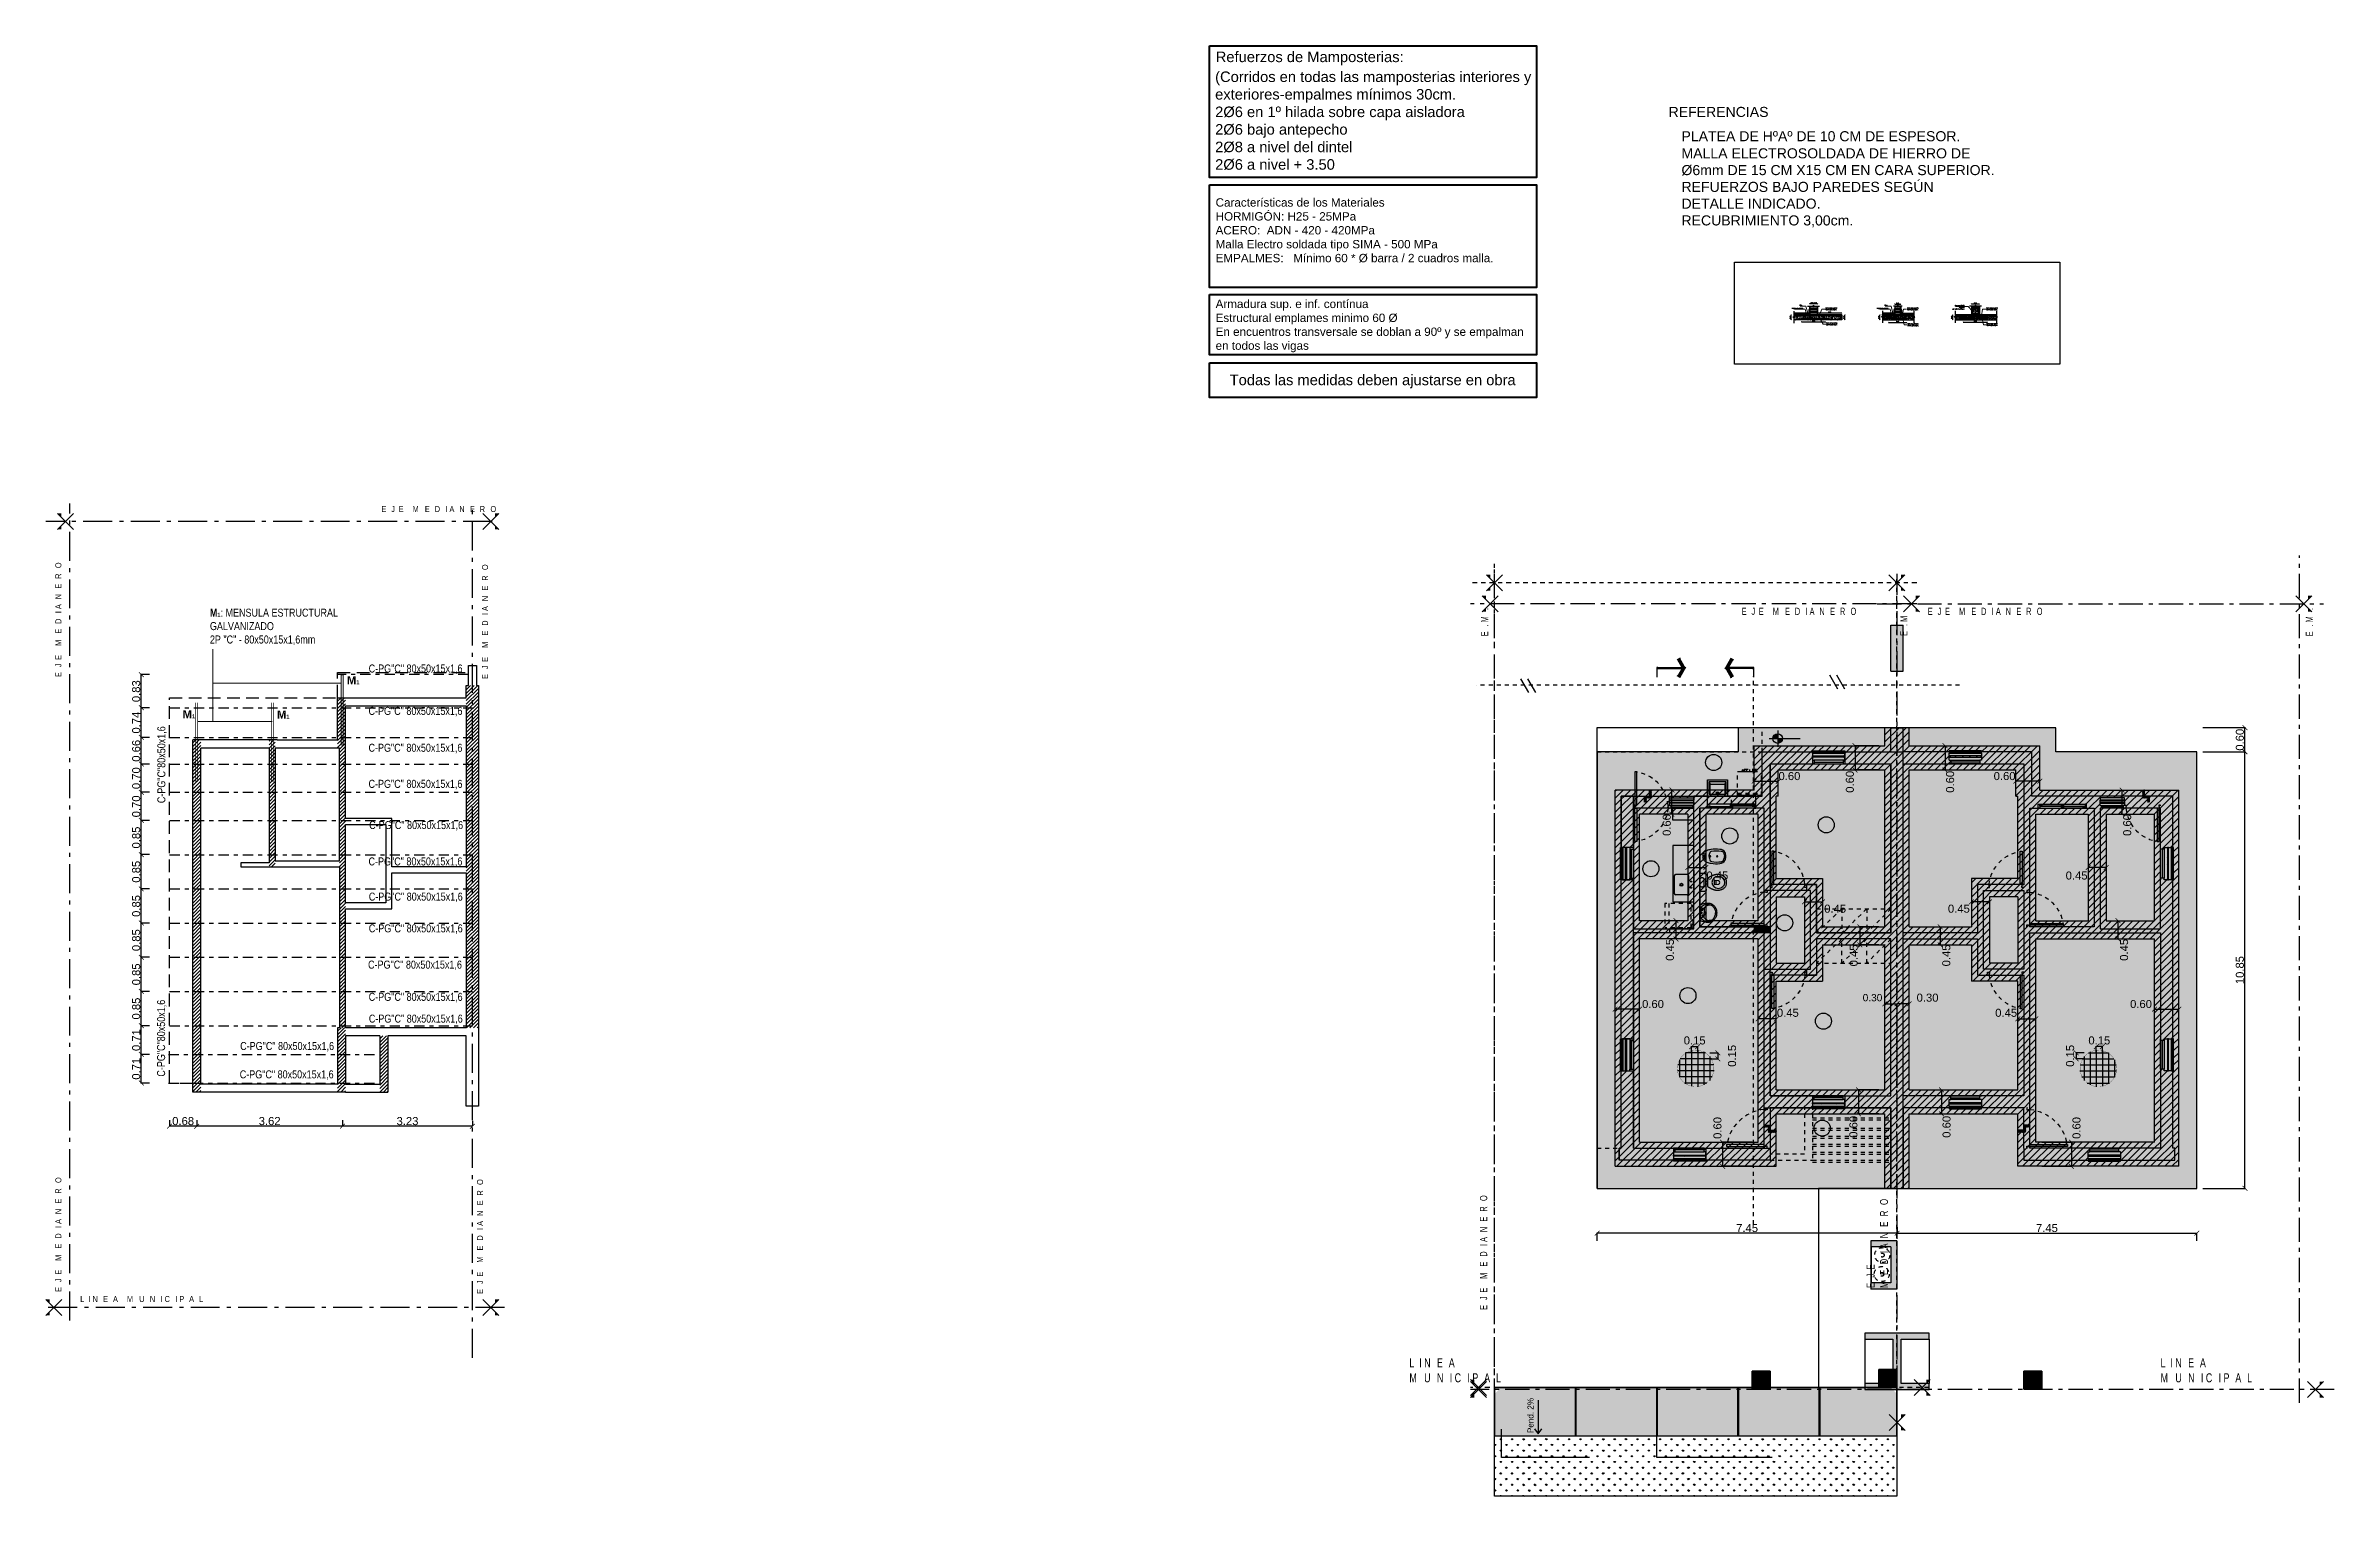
# Model space of a CAD drawing. Header units: millimetres. Extents: x 228 to 428, y 156 to 192.
# Drawn here: x 309.7 to 366.6, y 156.2 to 192.2 of the extents above; entities that cross this region are included whole.
import ezdxf
from ezdxf import colors
from ezdxf.entities.mleader import LeaderData, LeaderLine
from ezdxf.enums import TextEntityAlignment as Align
from ezdxf.math import Vec2, Vec3

# ---------------------------------------------------------------- set-up
doc = ezdxf.new("R2010")
doc.units = ezdxf.units.MM
doc.header["$LTSCALE"] = 0.1
doc.header["$MEASUREMENT"] = 0
doc.header["$PDMODE"] = 3
doc.header["$PDSIZE"] = 0.1
for name, pattern in [('ACAD_ISO02W100', [15, 12, -3]), ('ACAD_ISO04W100', [30, 24, -3, 0, -3]), ('ACAD_ISO10W100', [18, 12, -3, 0, -3]), ('DASHDOT2', [12.7, 6.35, -3.175, 0, -3.175]), ('DASHED', [0.75, 0.5, -0.25]), ('DASHED2', [0.375, 0.25, -0.125]), ('DASHED5X', [9.525, 6.35, -3.175]), ('DOTX2', [0.5, 0, -0.5]), ('HIDDEN', [0.375, 0.25, -0.125]), ('HIDDEN2', [4.7625, 3.175, -1.5875])]:
    doc.linetypes.add(name, pattern=pattern)
doc.layers.get('DEFPOINTS').update_dxf_attribs({"color": 1})
for name, color, linetype, lineweight in [('00-COTAS', 1, 'Continuous', 9), ('PISO', 8, 'Continuous', 9), ('referencias', 1, 'Continuous', 5), ('SOMBRA', 1, 'Continuous', 0)]:
    doc.layers.add(name, color=color, linetype=linetype, lineweight=lineweight)
for name, color, linetype in [('00-muros-a', 2, 'Continuous'), ('00-PROYECCION', 2, 'HIDDEN'), ('01', 1, 'Continuous'), ('18.Texturas', 8, 'Continuous'), ('3', 3, 'Continuous'), ('AMARILLO', 2, 'Continuous'), ('armadura', 10, 'Continuous'), ('artefactos', 1, 'Continuous'), ('CARP-HOJAS-PUERTAS', 2, 'Continuous'), ('CARP-MARCO-PUERTAS', 2, 'Continuous'), ('CARPINTERÍA', 2, 'Continuous'), ('Carpinterías', 2, 'Continuous'), ('CONT_PLATEA', 4, 'Continuous'), ('CORREAS', 170, 'Continuous'), ('CORTE-3', 3, 'Continuous'), ('corte2', 2, 'Continuous'), ('corte5', 5, 'Continuous'), ('Cotas', 1, 'Continuous'), ('designaciones', 1, 'Continuous'), ('EJES', 6, 'Continuous'), ('EQUIP-COCINA', 1, 'ACAD_ISO02W100'), ('EQUIP-SANIT', 2, 'Continuous'), ('FUNDACIONES', 3, 'Continuous'), ('FUNDACIONES-COTAS', 3, 'Continuous'), ('FUNDACIONES-TEXTOS', 2, 'Continuous'), ('LADRILLOS', 3, 'Continuous'), ('LOTE', 1, 'ACAD_ISO04W100'), ('MURO', 2, 'Continuous'), ('Muros', 3, 'Continuous'), ('NIVELES', 1, 'Continuous'), ('PROYECCCIONES', 1, 'DASHED5X'), ('PROYECCION', 1, 'DASHED2'), ('PROYECCIONES', 2, 'HIDDEN'), ('TEXTO', 2, 'Continuous'), ('Textos', 2, 'Continuous'), ('TRAMAS', 8, 'Continuous'), ('VARI', 253, 'Continuous'), ('varios', 1, 'Continuous'), ('VEREDA PERIM. Y ACCESO', 1, 'Continuous')]:
    doc.layers.add(name, color=color, linetype=linetype)
doc.styles.add('ARIAL', font='arial.ttf', dxfattribs={"height": 0.18})
doc.styles.add('Arial20', font='arial.ttf', dxfattribs={"height": 0.2})
doc.styles.add('Arial30', font='arial.ttf', dxfattribs={"width": 0.8, "height": 0.3})
doc.styles.add('COTAS', font='ROMANS.shx', dxfattribs={"width": 0.7})
doc.styles.add('general', font='arial.ttf')
doc.dimstyles.new('COTA-1-100', dxfattribs={"dimtxt": 0.2, "dimasz": 0.12, "dimexe": 0.012, "dimexo": 0.15, "dimgap": 0.025, "dimtad": 1, "dimzin": 0, "dimdsep": 46, "dimtxsty": 'Arial20', "dimblk1": 'ARCHTICK', "dimblk2": 'ARCHTICK', "dimsah": 1, "dimcen": 0.09, "dimclrd": 256, "dimclre": 256, "dimclrt": 256, "dimazin": 0, "dimtfac": 1, "dimtofl": 0, "dimtmove": 2, "dimatfit": 3, "dimldrblk": 'ARCHTICK', "dimfxl": 1, "dimtolj": 1, "dimtzin": 0, "dimarcsym": 0})
doc.dimstyles.new('COTA-20', dxfattribs={"dimscale": 1.75, "dimtxt": 0.015, "dimasz": 0.004, "dimexe": 0.08, "dimexo": 0.1, "dimgap": 0.005, "dimtad": 1, "dimzin": 0, "dimdsep": 46, "dimtxsty": 'COTAS', "dimblk": 'DOT', "dimcen": 0.1, "dimse1": 1, "dimse2": 1, "dimclrd": 256, "dimclre": 256, "dimclrt": 256, "dimadec": 0, "dimazin": 0, "dimtfac": 1, "dimtix": 1, "dimtmove": 2, "dimatfit": 3, "dimldrblk": 'DOT', "dimfxl": 0, "dimtolj": 1, "dimtzin": 0, "dimarcsym": 0})
pattern_1 = [(45, (637.39639, 363.28325), (-0.044194174, 0.044194174), [])]
pattern_2 = [(140, (125.41245, 47.583376), (0.006275213, 0.071726018), [0.0075, -0.0825]), (85, (125.41245, 47.583376), (-0.075219213, -0.013875133), [0.006, -0.066]), (190.451444, (125.41297, 47.58935), (-0.068943999, 0.057850885), [0.00637402, -0.070114211]), (136.1842, (125.39245, 47.58338), (0.016551928, 0.106724133), [0.01125, -0.12375]), (186.635635, (125.39383, 47.59227), (-0.09741186, 0.093466195), [0.009561034, -0.105171376]), (81.184164, (125.39245, 47.58338), (-0.09741186, 0.093466195), [0.009, -0.099]), (111, (125.39745, 47.593376), (0.040261889, 0.059690705), [0.0075, -0.0825]), (56, (125.39745, 47.593376), (-0.072515005, 0.024331533), [0.006, -0.066]), (161.451445, (125.4008, 47.59835), (-0.032253115, 0.084022238), [0.006374019, -0.070114211]), (127.5, (125.412448, 47.583376), (-0.0332893854, 0.0012159855), [0, -0.0652, 0, -0.067, 0, -0.06625]), (97.5, (125.412448, 47.583376), (-0.039441171, 0.0263069537), [0, -0.0382, 0, -0.0637, 0, -0.02525]), (57.5, (125.412448, 47.561076), (0.0022554872, 0.0533822436), [0, -0.025, 0, -0.078, 0, -0.1035]), (47.5, (125.41245, 47.551076), (-0.010010498, 0.058318617), [0, -0.0325, 0, -0.0518, 0, -0.0735])]
pattern_3 = [(140, (124.74129, 47.583376), (0.006275213, 0.071726018), [0.0075, -0.0825]), (85, (124.74129, 47.583376), (-0.075219213, -0.013875133), [0.006, -0.066]), (190.451444, (124.74181, 47.58935), (-0.068943999, 0.057850885), [0.00637402, -0.070114211]), (136.1842, (124.72129, 47.58338), (0.016551928, 0.106724133), [0.01125, -0.12375]), (186.635635, (124.72267, 47.59227), (-0.09741186, 0.093466195), [0.009561034, -0.105171376]), (81.184164, (124.72129, 47.58338), (-0.09741186, 0.093466195), [0.009, -0.099]), (111, (124.72629, 47.593376), (0.040261889, 0.059690705), [0.0075, -0.0825]), (56, (124.72629, 47.593376), (-0.072515005, 0.024331533), [0.006, -0.066]), (161.451445, (124.729645, 47.59835), (-0.032253115, 0.084022238), [0.006374019, -0.070114211]), (127.5, (124.74129, 47.583376), (-0.0332893854, 0.0012159855), [0, -0.0652, 0, -0.067, 0, -0.06625]), (97.5, (124.74129, 47.583376), (-0.039441171, 0.0263069537), [0, -0.0382, 0, -0.0637, 0, -0.02525]), (57.5, (124.74129, 47.561076), (0.0022554872, 0.0533822436), [0, -0.025, 0, -0.078, 0, -0.1035]), (47.5, (124.74129, 47.551076), (-0.010010498, 0.058318617), [0, -0.0325, 0, -0.0518, 0, -0.0735])]
pattern_4 = [(135, (767.061933, 366.209198), (-0.00883883476, -0.00883883476), [])]
pattern_5 = [(135, (766.961933, 366.856034), (-0.00883883476, -0.00883883476), [])]

msp = doc.modelspace()

# ---------------------------------------------------------------- texts
at = {"layer": 'FUNDACIONES-TEXTOS', "char_height": 0.25}
for s, insert, width, attachment_point in [('\\pxql;{\\fArial|b0|i0|c0|p34;REFERENCIAS}', (359.8767, 190.7306), 9.843168, 3), ('{\\fArial|b0|i0|c0|p34;PLATEA DE HºAº DE 10 CM DE ESPESOR.}', (350.3541, 190.1268), 9.843168, 1), ('\\pxql;{\\fArial|b0|i0|c0|p34;MALLA ELECTROSOLDADA DE HIERRO DE \\P\\pq*;%%C6mm DE 15 CM X15 CM EN CARA SUPERIOR.\\P\\pql;REFUERZOS BAJO PAREDES SEGÚN\\PDETALLE INDICADO.\\PRECUBRIMIENTO 3,00cm.}', (350.3541, 189.7018), 11.783286, 1)]:
    msp.add_mtext(s, dxfattribs=dict(at, insert=insert, width=width, attachment_point=attachment_point))
at = {"layer": 'TEXTO', "char_height": 0.2, "attachment_point": 1, "style": 'Arial30'}
for s, insert, width in [('{\\fArial|b1|i0|c0|p34;M\\H0.5x;1}: MENSULA ESTRUCTURAL GALVANIZADO\\P2P "C" - 80x50x15x1,6mm', (313.7886, 178.2616), 3.196988), ('C-PG"C" 80x50x15x1,6', (317.7332, 176.8739), 9.843168), ('C-PG"C" 80x50x15x1,6', (317.7299, 175.8202), 9.843168), ('C-PG"C" 80x50x15x1,6', (317.7299, 174.9047), 9.843168), ('C-PG"C" 80x50x15x1,6', (317.7299, 174.0076), 9.843168), ('C-PG"C" 80x50x15x1,6', (317.7464, 172.9839), 9.843168), ('C-PG"C" 80x50x15x1,6', (317.7302, 172.0799), 9.843168), ('C-PG"C" 80x50x15x1,6', (317.7373, 171.2047), 9.843168), ('C-PG"C" 80x50x15x1,6', (317.7367, 170.4162), 9.843168), ('C-PG"C" 80x50x15x1,6', (317.7182, 169.5148), 9.843168), ('C-PG"C" 80x50x15x1,6', (317.735, 168.7144), 9.843168), ('C-PG"C" 80x50x15x1,6', (317.7383, 168.1728), 9.843168), ('C-PG"C" 80x50x15x1,6', (314.5407, 167.4928), 9.843168), ('C-PG"C" 80x50x15x1,6', (314.5301, 166.7879), 9.843168)]:
    msp.add_mtext(s, dxfattribs=dict(at, insert=insert, width=width))
at = {"layer": 'TEXTO', "char_height": 0.2, "width": 9.843168, "attachment_point": 1, "rotation": 90, "style": 'Arial30'}
for insert in [(312.4821, 173.4277), (312.4751, 166.6315)]:
    msp.add_mtext('C-PG"C"80x50x1,6', dxfattribs=dict(at, insert=insert))
at = {"layer": 'Textos', "style": 'ARIAL'}
msp.add_text('Refuerzos de Mamposterias:', height=0.2615, dxfattribs=at).set_placement((341.1164, 191.8434), align=Align.CENTER)
at = {"layer": 'Textos', "linetype": 'Continuous', "style": 'ARIAL'}
msp.add_text('Todas las medidas deben ajustarse en obra', height=0.26145, dxfattribs=at).set_placement((339.1277, 183.8149))
at = {"layer": 'Textos', "attachment_point": 1}
for s, insert, char_height, width, style in [('\\A1;(Corridos en todas las mamposterias interiores y exteriores-empalmes mínimos 30cm.\\P2%%C6 en 1º hilada sobre capa aisladora\\P2%%C6 bajo antepecho\\P2%%C8 a nivel del dintel\\P2%%C6 a nivel + 3.50', (338.7667, 191.6105), 0.2615, 7.85988, 'ARIAL'), ('Características de los Materiales\\PHORMIGÓN: H25 - 25MPa\\PACERO:  ADN - 420 - 420MPa \\PMalla Electro soldada tipo SIMA - 500 MPa\\PEMPALMES:   Mínimo 60 * %%C barra / 2 cuadros malla.', (338.7782, 188.46), 0.207319, 7.8599, 'ARIAL'), ('Armadura sup. e inf. contínua\\PEstructural emplames minimo 60 %%c\\PEn encuentros transversale se doblan a 90º y se empalman en todos las vigas', (338.7782, 185.9386), 0.207319, 7.8599, 'ARIAL'), ('\\pxql;{\\fArial|b0|i0|c0|p34;\\T2;EJE MEDIANERO}', (318.0517, 180.8113), 0.15, 2.994623, 'COTAS'), ('{\\fArial|b1|i0|c0|p34;M\\H0.5x;1} ', (317.1937, 176.582), 0.2, 11.596957, 'general'), ('{\\fArial|b1|i0|c0|p34;M\\H0.5x;1} ', (313.1109, 175.7359), 0.2, 11.596957, 'general'), ('{\\fArial|b1|i0|c0|p34;M\\H0.5x;1} ', (315.455, 175.73), 0.2, 11.596957, 'general'), ('\\pxql;{\\fArial|b0|i0|c0|p34;\\H1.5x;\\T2;LINEA MUNICIPA\\H1x;L}', (310.5659, 161.1807), 0.1, 3.194623, 'COTAS')]:
    msp.add_mtext(s, dxfattribs=dict(at, insert=insert, char_height=char_height, width=width, style=style))
at = {"layer": 'Textos', "width": 2.994623, "attachment_point": 1, "rotation": 90, "style": 'COTAS'}
for s, insert, char_height in [('\\pxql;{\\fArial|b0|i0|c0|p34;\\T2;EJE MEDIANERO}', (309.9474, 176.561), 0.15), ('\\pxql;{\\fArial|b0|i0|c0|p34;\\T2;EJE MEDIANERO}', (320.5501, 176.513), 0.15), ('\\pxql;{\\fArial|b0|i0|c0|p34;\\T2;EJE MEDIANERO}', (309.9474, 161.2815), 0.15), ('\\pxql;{\\fArial|b0|i0|c0|p34;\\T2;EJE MEDIANERO}', (320.4255, 161.2335), 0.15), ('\\pxql;{\\fArial|b0|i0|c0|p34;\\T2;EJE\\PMEDIANERO}', (354.9533, 161.3774), 0.2)]:
    msp.add_mtext(s, dxfattribs=dict(at, insert=insert, char_height=char_height))
at = {"layer": 'Textos', "color": 1, "char_height": 0.18, "width": 2.994623, "rotation": 90, "style": 'COTAS'}
for s, insert, attachment_point in [('{\\fArial|b0|i0|c0|p34;\\T2;E.M.}', (345.372, 177.5736), 1), ('{\\fArial|b0|i0|c0|p34;\\T2;E.M.}', (355.7893, 177.5843), 1), ('{\\fArial|b0|i0|c0|p34;\\T2;E.M.}', (366.0474, 177.5736), 7), ('\\pxql;{\\fArial|b0|i0|c0|p34;\\T2;EJE MEDIANERO}', (345.347, 160.8339), 1)]:
    msp.add_mtext(s, dxfattribs=dict(at, insert=insert, attachment_point=attachment_point))
at = {"layer": 'Textos', "color": 1, "style": 'COTAS'}
for s, insert, char_height, width, attachment_point in [('\\pxql;{\\fArial|b0|i0|c0|p34;\\T2;EJE MEDIANERO}', (351.8487, 178.2847), 0.18, 3.094623, 1), ('\\pxql;{\\fArial|b0|i0|c0|p34;\\T2;EJE MEDIANERO}', (359.5707, 178.2847), 0.18, 3.094623, 3), ('\\pxql;{\\fArial|b0|i0|c0|p34;\\H1.5x;\\T2;LINEA MUNICIPA\\H1x;L}', (343.5941, 159.6346), 0.15, 3.194623, 1), ('\\pxql;{\\fArial|b0|i0|c0|p34;\\H1.5x;\\T2;LINEA MUNICIPA\\H1x;L}', (365.4538, 159.6346), 0.15, 3.194623, 3)]:
    msp.add_mtext(s, dxfattribs=dict(at, insert=insert, char_height=char_height, width=width, attachment_point=attachment_point))

# ---------------------------------------------------------------- blocks, each defined once
blk = doc.blocks.new('SIMETRIA')
for p, q in [((-0.53, 0.53), (0.53, -0.53)), ((0.53, 0.53), (-0.53, -0.53))]:
    blk.add_line(p, q)
for points in [[(-0.53, 0.53), (-0.27, 0.27), (-0.53, 0.27)], [(0.53, 0.53), (0.27, 0.27), (0.53, 0.27)]]:
    blk.add_solid(points)
blk = doc.blocks.new('_ARCHTICK')
at = {"color": 0, "linetype": 'ByBlock', "const_width": 0.15}
blk.add_lwpolyline([(-0.5, -0.5), (0.5, 0.5)], dxfattribs=at)
blk = doc.blocks.new('*D174')
at = {"layer": 'Cotas', "lineweight": -2, "transparency": 16777216}
for p, q in [((317.085, 165.549), (317.085, 165.411)), ((320.31, 165.537), (320.31, 165.411)), ((320.31, 165.399), (317.085, 165.399))]:
    blk.add_line(p, q, dxfattribs=at)
at = {"layer": 'DEFPOINTS', "color": 0, "transparency": 16777216}
for p in [(317.085, 165.399), (317.085, 165.399), (320.31, 165.387)]:
    blk.add_point(p, dxfattribs=at)
at = {"layer": 'Cotas', "lineweight": -2, "transparency": 16777216, "xscale": 0.12, "yscale": 0.12, "zscale": 0.12, "rotation": 180}
blk.add_blockref('_ARCHTICK', (317.085, 165.399), dxfattribs=at)
at = {"layer": 'Cotas', "lineweight": -2, "transparency": 16777216, "xscale": 0.12, "yscale": 0.12, "zscale": 0.12}
blk.add_blockref('_ARCHTICK', (320.31, 165.399), dxfattribs=at)
at = {"layer": 'Cotas', "color": 2, "transparency": 16777216, "insert": (318.698, 165.526), "char_height": 0.2, "attachment_point": 5, "style": 'Arial20'}
blk.add_mtext('\\A1;3.23', dxfattribs=at)
blk = doc.blocks.new('*D175')
at = {"layer": 'Cotas', "lineweight": -2, "transparency": 16777216}
for p, q in [((313.46, 165.549), (313.46, 165.411)), ((317.085, 165.549), (317.085, 165.411)), ((317.085, 165.399), (313.46, 165.399))]:
    blk.add_line(p, q, dxfattribs=at)
at = {"layer": 'DEFPOINTS', "color": 0, "transparency": 16777216}
for p in [(313.46, 165.399), (313.46, 165.399), (317.085, 165.399)]:
    blk.add_point(p, dxfattribs=at)
at = {"layer": 'Cotas', "lineweight": -2, "transparency": 16777216, "xscale": 0.12, "yscale": 0.12, "zscale": 0.12, "rotation": 180}
blk.add_blockref('_ARCHTICK', (313.46, 165.399), dxfattribs=at)
at = {"layer": 'Cotas', "lineweight": -2, "transparency": 16777216, "xscale": 0.12, "yscale": 0.12, "zscale": 0.12}
blk.add_blockref('_ARCHTICK', (317.085, 165.399), dxfattribs=at)
at = {"layer": 'Cotas', "color": 2, "transparency": 16777216, "insert": (315.273, 165.526), "char_height": 0.2, "attachment_point": 5, "style": 'Arial20'}
blk.add_mtext('\\A1;3.62', dxfattribs=at)
blk = doc.blocks.new('*D176')
at = {"layer": 'Cotas', "lineweight": -2, "transparency": 16777216}
for p, q in [((312.785, 165.549), (312.785, 165.411)), ((313.46, 165.549), (313.46, 165.411)), ((313.46, 165.399), (312.785, 165.399))]:
    blk.add_line(p, q, dxfattribs=at)
at = {"layer": 'DEFPOINTS', "color": 0, "transparency": 16777216}
for p in [(312.785, 165.399), (312.785, 165.399), (313.46, 165.399)]:
    blk.add_point(p, dxfattribs=at)
at = {"layer": 'Cotas', "lineweight": -2, "transparency": 16777216, "xscale": 0.12, "yscale": 0.12, "zscale": 0.12, "rotation": 180}
blk.add_blockref('_ARCHTICK', (312.785, 165.399), dxfattribs=at)
at = {"layer": 'Cotas', "lineweight": -2, "transparency": 16777216, "xscale": 0.12, "yscale": 0.12, "zscale": 0.12}
blk.add_blockref('_ARCHTICK', (313.46, 165.399), dxfattribs=at)
at = {"layer": 'Cotas', "color": 2, "transparency": 16777216, "insert": (313.123, 165.526), "char_height": 0.2, "attachment_point": 5, "style": 'Arial20'}
blk.add_mtext('\\A1;0.68', dxfattribs=at)
blk = doc.blocks.new('*D177')
at = {"layer": 'Cotas', "lineweight": -2, "transparency": 16777216}
for p, q in [((312.284, 167.183), (312.072, 167.183)), ((312.084, 166.473), (312.084, 167.183)), ((312.284, 166.473), (312.072, 166.473))]:
    blk.add_line(p, q, dxfattribs=at)
at = {"layer": 'DEFPOINTS', "color": 0, "transparency": 16777216}
for p in [(312.084, 167.183), (312.434, 167.183), (312.434, 166.473)]:
    blk.add_point(p, dxfattribs=at)
at = {"layer": 'Cotas', "lineweight": -2, "transparency": 16777216, "xscale": 0.12, "yscale": 0.12, "zscale": 0.12}
for p, rotation in [((312.084, 167.183), 90), ((312.084, 166.473), 270)]:
    blk.add_blockref('_ARCHTICK', p, dxfattribs=dict(at, rotation=rotation))
at = {"layer": 'Cotas', "color": 2, "transparency": 16777216, "insert": (311.957, 166.828), "char_height": 0.2, "attachment_point": 5, "rotation": 90, "style": 'Arial20'}
blk.add_mtext('\\A1;0.71', dxfattribs=at)
blk = doc.blocks.new('*D178')
at = {"layer": 'Cotas', "lineweight": -2, "transparency": 16777216}
for p, q in [((312.284, 167.898), (312.072, 167.898)), ((312.084, 167.183), (312.084, 167.898)), ((312.284, 167.183), (312.072, 167.183))]:
    blk.add_line(p, q, dxfattribs=at)
at = {"layer": 'DEFPOINTS', "color": 0, "transparency": 16777216}
for p in [(312.084, 167.898), (312.434, 167.898), (312.434, 167.183)]:
    blk.add_point(p, dxfattribs=at)
at = {"layer": 'Cotas', "lineweight": -2, "transparency": 16777216, "xscale": 0.12, "yscale": 0.12, "zscale": 0.12}
for p, rotation in [((312.084, 167.898), 90), ((312.084, 167.183), 270)]:
    blk.add_blockref('_ARCHTICK', p, dxfattribs=dict(at, rotation=rotation))
at = {"layer": 'Cotas', "color": 2, "transparency": 16777216, "insert": (311.957, 167.54), "char_height": 0.2, "attachment_point": 5, "rotation": 90, "style": 'Arial20'}
blk.add_mtext('\\A1;0.71', dxfattribs=at)
blk = doc.blocks.new('*D179')
at = {"layer": 'Cotas', "lineweight": -2, "transparency": 16777216}
for p, q in [((312.284, 168.748), (312.072, 168.748)), ((312.084, 167.898), (312.084, 168.748)), ((312.284, 167.898), (312.072, 167.898))]:
    blk.add_line(p, q, dxfattribs=at)
at = {"layer": 'DEFPOINTS', "color": 0, "transparency": 16777216}
for p in [(312.084, 168.748), (312.434, 168.748), (312.434, 167.898)]:
    blk.add_point(p, dxfattribs=at)
at = {"layer": 'Cotas', "lineweight": -2, "transparency": 16777216, "xscale": 0.12, "yscale": 0.12, "zscale": 0.12}
for p, rotation in [((312.084, 168.748), 90), ((312.084, 167.898), 270)]:
    blk.add_blockref('_ARCHTICK', p, dxfattribs=dict(at, rotation=rotation))
at = {"layer": 'Cotas', "color": 2, "transparency": 16777216, "insert": (311.957, 168.323), "char_height": 0.2, "attachment_point": 5, "rotation": 90, "style": 'Arial20'}
blk.add_mtext('\\A1;0.85', dxfattribs=at)
blk = doc.blocks.new('*D180')
at = {"layer": 'Cotas', "lineweight": -2, "transparency": 16777216}
for p, q in [((312.284, 169.598), (312.072, 169.598)), ((312.084, 168.748), (312.084, 169.598)), ((312.284, 168.748), (312.072, 168.748))]:
    blk.add_line(p, q, dxfattribs=at)
at = {"layer": 'DEFPOINTS', "color": 0, "transparency": 16777216}
for p in [(312.084, 169.598), (312.434, 169.598), (312.434, 168.748)]:
    blk.add_point(p, dxfattribs=at)
at = {"layer": 'Cotas', "lineweight": -2, "transparency": 16777216, "xscale": 0.12, "yscale": 0.12, "zscale": 0.12}
for p, rotation in [((312.084, 169.598), 90), ((312.084, 168.748), 270)]:
    blk.add_blockref('_ARCHTICK', p, dxfattribs=dict(at, rotation=rotation))
at = {"layer": 'Cotas', "color": 2, "transparency": 16777216, "insert": (311.957, 169.173), "char_height": 0.2, "attachment_point": 5, "rotation": 90, "style": 'Arial20'}
blk.add_mtext('\\A1;0.85', dxfattribs=at)
blk = doc.blocks.new('*D181')
at = {"layer": 'Cotas', "lineweight": -2, "transparency": 16777216}
for p, q in [((312.284, 170.448), (312.072, 170.448)), ((312.084, 169.598), (312.084, 170.448)), ((312.284, 169.598), (312.072, 169.598))]:
    blk.add_line(p, q, dxfattribs=at)
at = {"layer": 'DEFPOINTS', "color": 0, "transparency": 16777216}
for p in [(312.084, 170.448), (312.434, 170.448), (312.434, 169.598)]:
    blk.add_point(p, dxfattribs=at)
at = {"layer": 'Cotas', "lineweight": -2, "transparency": 16777216, "xscale": 0.12, "yscale": 0.12, "zscale": 0.12}
for p, rotation in [((312.084, 170.448), 90), ((312.084, 169.598), 270)]:
    blk.add_blockref('_ARCHTICK', p, dxfattribs=dict(at, rotation=rotation))
at = {"layer": 'Cotas', "color": 2, "transparency": 16777216, "insert": (311.957, 170.023), "char_height": 0.2, "attachment_point": 5, "rotation": 90, "style": 'Arial20'}
blk.add_mtext('\\A1;0.85', dxfattribs=at)
blk = doc.blocks.new('*D182')
at = {"layer": 'Cotas', "lineweight": -2, "transparency": 16777216}
for p, q in [((312.284, 171.298), (312.072, 171.298)), ((312.084, 170.448), (312.084, 171.298)), ((312.284, 170.448), (312.072, 170.448))]:
    blk.add_line(p, q, dxfattribs=at)
at = {"layer": 'DEFPOINTS', "color": 0, "transparency": 16777216}
for p in [(312.084, 171.298), (312.434, 171.298), (312.434, 170.448)]:
    blk.add_point(p, dxfattribs=at)
at = {"layer": 'Cotas', "lineweight": -2, "transparency": 16777216, "xscale": 0.12, "yscale": 0.12, "zscale": 0.12}
for p, rotation in [((312.084, 171.298), 90), ((312.084, 170.448), 270)]:
    blk.add_blockref('_ARCHTICK', p, dxfattribs=dict(at, rotation=rotation))
at = {"layer": 'Cotas', "color": 2, "transparency": 16777216, "insert": (311.957, 170.873), "char_height": 0.2, "attachment_point": 5, "rotation": 90, "style": 'Arial20'}
blk.add_mtext('\\A1;0.85', dxfattribs=at)
blk = doc.blocks.new('*D183')
at = {"layer": 'Cotas', "lineweight": -2, "transparency": 16777216}
for p, q in [((312.284, 172.148), (312.072, 172.148)), ((312.084, 171.298), (312.084, 172.148)), ((312.284, 171.298), (312.072, 171.298))]:
    blk.add_line(p, q, dxfattribs=at)
at = {"layer": 'DEFPOINTS', "color": 0, "transparency": 16777216}
for p in [(312.084, 172.148), (312.434, 172.148), (312.434, 171.298)]:
    blk.add_point(p, dxfattribs=at)
at = {"layer": 'Cotas', "lineweight": -2, "transparency": 16777216, "xscale": 0.12, "yscale": 0.12, "zscale": 0.12}
for p, rotation in [((312.084, 172.148), 90), ((312.084, 171.298), 270)]:
    blk.add_blockref('_ARCHTICK', p, dxfattribs=dict(at, rotation=rotation))
at = {"layer": 'Cotas', "color": 2, "transparency": 16777216, "insert": (311.957, 171.723), "char_height": 0.2, "attachment_point": 5, "rotation": 90, "style": 'Arial20'}
blk.add_mtext('\\A1;0.85', dxfattribs=at)
blk = doc.blocks.new('*D184')
at = {"layer": 'Cotas', "lineweight": -2, "transparency": 16777216}
for p, q in [((312.284, 172.998), (312.072, 172.998)), ((312.084, 172.148), (312.084, 172.998)), ((312.284, 172.148), (312.072, 172.148))]:
    blk.add_line(p, q, dxfattribs=at)
at = {"layer": 'DEFPOINTS', "color": 0, "transparency": 16777216}
for p in [(312.084, 172.998), (312.434, 172.998), (312.434, 172.148)]:
    blk.add_point(p, dxfattribs=at)
at = {"layer": 'Cotas', "lineweight": -2, "transparency": 16777216, "xscale": 0.12, "yscale": 0.12, "zscale": 0.12}
for p, rotation in [((312.084, 172.998), 90), ((312.084, 172.148), 270)]:
    blk.add_blockref('_ARCHTICK', p, dxfattribs=dict(at, rotation=rotation))
at = {"layer": 'Cotas', "color": 2, "transparency": 16777216, "insert": (311.957, 172.573), "char_height": 0.2, "attachment_point": 5, "rotation": 90, "style": 'Arial20'}
blk.add_mtext('\\A1;0.85', dxfattribs=at)
blk = doc.blocks.new('*D185')
at = {"layer": 'Cotas', "lineweight": -2, "transparency": 16777216}
for p, q in [((312.284, 173.698), (312.072, 173.698)), ((312.084, 172.998), (312.084, 173.698)), ((312.284, 172.998), (312.072, 172.998))]:
    blk.add_line(p, q, dxfattribs=at)
at = {"layer": 'DEFPOINTS', "color": 0, "transparency": 16777216}
for p in [(312.084, 173.698), (312.434, 173.698), (312.434, 172.998)]:
    blk.add_point(p, dxfattribs=at)
at = {"layer": 'Cotas', "lineweight": -2, "transparency": 16777216, "xscale": 0.12, "yscale": 0.12, "zscale": 0.12}
for p, rotation in [((312.084, 173.698), 90), ((312.084, 172.998), 270)]:
    blk.add_blockref('_ARCHTICK', p, dxfattribs=dict(at, rotation=rotation))
at = {"layer": 'Cotas', "color": 2, "transparency": 16777216, "insert": (311.957, 173.348), "char_height": 0.2, "attachment_point": 5, "rotation": 90, "style": 'Arial20'}
blk.add_mtext('\\A1;0.70', dxfattribs=at)
blk = doc.blocks.new('*D186')
at = {"layer": 'Cotas', "lineweight": -2, "transparency": 16777216}
for p, q in [((312.284, 174.398), (312.072, 174.398)), ((312.084, 173.698), (312.084, 174.398)), ((312.284, 173.698), (312.072, 173.698))]:
    blk.add_line(p, q, dxfattribs=at)
at = {"layer": 'DEFPOINTS', "color": 0, "transparency": 16777216}
for p in [(312.084, 174.398), (312.434, 174.398), (312.434, 173.698)]:
    blk.add_point(p, dxfattribs=at)
at = {"layer": 'Cotas', "lineweight": -2, "transparency": 16777216, "xscale": 0.12, "yscale": 0.12, "zscale": 0.12}
for p, rotation in [((312.084, 174.398), 90), ((312.084, 173.698), 270)]:
    blk.add_blockref('_ARCHTICK', p, dxfattribs=dict(at, rotation=rotation))
at = {"layer": 'Cotas', "color": 2, "transparency": 16777216, "insert": (311.957, 174.048), "char_height": 0.2, "attachment_point": 5, "rotation": 90, "style": 'Arial20'}
blk.add_mtext('\\A1;0.70', dxfattribs=at)
blk = doc.blocks.new('*D187')
at = {"layer": 'Cotas', "lineweight": -2, "transparency": 16777216}
for p, q in [((312.284, 175.061), (312.072, 175.061)), ((312.084, 174.398), (312.084, 175.061)), ((312.284, 174.398), (312.072, 174.398))]:
    blk.add_line(p, q, dxfattribs=at)
at = {"layer": 'DEFPOINTS', "color": 0, "transparency": 16777216}
for p in [(312.084, 175.061), (312.434, 175.061), (312.434, 174.398)]:
    blk.add_point(p, dxfattribs=at)
at = {"layer": 'Cotas', "lineweight": -2, "transparency": 16777216, "xscale": 0.12, "yscale": 0.12, "zscale": 0.12}
for p, rotation in [((312.084, 175.061), 90), ((312.084, 174.398), 270)]:
    blk.add_blockref('_ARCHTICK', p, dxfattribs=dict(at, rotation=rotation))
at = {"layer": 'Cotas', "color": 2, "transparency": 16777216, "insert": (311.957, 174.729), "char_height": 0.2, "attachment_point": 5, "rotation": 90, "style": 'Arial20'}
blk.add_mtext('\\A1;0.66', dxfattribs=at)
blk = doc.blocks.new('*D188')
at = {"layer": 'Cotas', "lineweight": -2, "transparency": 16777216}
for p, q in [((312.284, 175.798), (312.072, 175.798)), ((312.084, 175.061), (312.084, 175.798)), ((312.284, 175.061), (312.072, 175.061))]:
    blk.add_line(p, q, dxfattribs=at)
at = {"layer": 'DEFPOINTS', "color": 0, "transparency": 16777216}
for p in [(312.084, 175.798), (312.434, 175.798), (312.434, 175.061)]:
    blk.add_point(p, dxfattribs=at)
at = {"layer": 'Cotas', "lineweight": -2, "transparency": 16777216, "xscale": 0.12, "yscale": 0.12, "zscale": 0.12}
for p, rotation in [((312.084, 175.798), 90), ((312.084, 175.061), 270)]:
    blk.add_blockref('_ARCHTICK', p, dxfattribs=dict(at, rotation=rotation))
at = {"layer": 'Cotas', "color": 2, "transparency": 16777216, "insert": (311.957, 175.429), "char_height": 0.2, "attachment_point": 5, "rotation": 90, "style": 'Arial20'}
blk.add_mtext('\\A1;0.74', dxfattribs=at)
blk = doc.blocks.new('*D189')
at = {"layer": 'Cotas', "lineweight": -2, "transparency": 16777216}
for p, q in [((312.284, 176.623), (312.072, 176.623)), ((312.084, 175.798), (312.084, 176.623)), ((312.284, 175.798), (312.072, 175.798))]:
    blk.add_line(p, q, dxfattribs=at)
at = {"layer": 'DEFPOINTS', "color": 0, "transparency": 16777216}
for p in [(312.084, 176.623), (312.434, 176.623), (312.434, 175.798)]:
    blk.add_point(p, dxfattribs=at)
at = {"layer": 'Cotas', "lineweight": -2, "transparency": 16777216, "xscale": 0.12, "yscale": 0.12, "zscale": 0.12}
for p, rotation in [((312.084, 176.623), 90), ((312.084, 175.798), 270)]:
    blk.add_blockref('_ARCHTICK', p, dxfattribs=dict(at, rotation=rotation))
at = {"layer": 'Cotas', "color": 2, "transparency": 16777216, "insert": (311.957, 176.21), "char_height": 0.2, "attachment_point": 5, "rotation": 90, "style": 'Arial20'}
blk.add_mtext('\\A1;0.83', dxfattribs=at)
blk = doc.blocks.new('_Oblique')
at = {"color": 0, "linetype": 'ByBlock', "lineweight": -2}
blk.add_line((-0.5, -0.5), (0.5, 0.5), dxfattribs=at)
blk = doc.blocks.new('*D99')
at = {"layer": '00-COTAS', "lineweight": -2, "transparency": 16777216}
blk.add_line((354.417, 185.441), (354.417, 185.561), dxfattribs=at)
at = {"layer": 'DEFPOINTS', "color": 0, "transparency": 16777216}
for p in [(354.338, 185.561), (354.338, 185.441), (354.417, 185.561)]:
    blk.add_point(p, dxfattribs=at)
at = {"layer": '00-COTAS', "lineweight": -2, "transparency": 16777216, "xscale": 0.01, "yscale": 0.01, "zscale": 0.01}
for p, rotation in [((354.417, 185.561), 90), ((354.417, 185.441), 270)]:
    blk.add_blockref('_Oblique', p, dxfattribs=dict(at, rotation=rotation))
at = {"layer": '00-COTAS', "transparency": 16777216, "insert": (354.397, 185.501), "char_height": 0.025, "attachment_point": 5, "rotation": 90, "style": 'COTAS'}
blk.add_mtext('\\A1;0,10', dxfattribs=at)
blk = doc.blocks.new('_Dot')
at = {"color": 0, "linetype": 'ByBlock', "lineweight": -2}
blk.add_line((-0.5, 0), (-1, 0), dxfattribs=at)
at = {"color": 0, "linetype": 'ByBlock', "const_width": 0.5}
blk.add_lwpolyline([(-0.25, 0, 1), (0.25, 0, 1)], format="xyb", close=True, dxfattribs=at)
blk = doc.blocks.new('*D83')
at = {"layer": '00-COTAS', "lineweight": -2, "transparency": 16777216}
blk.add_line((353.738, 185.61), (354.338, 185.61), dxfattribs=at)
at = {"layer": 'DEFPOINTS', "color": 0, "transparency": 16777216}
for p in [(353.738, 185.563), (354.338, 185.61), (354.338, 185.463)]:
    blk.add_point(p, dxfattribs=at)
at = {"layer": '00-COTAS', "lineweight": -2, "transparency": 16777216, "xscale": 0.01, "yscale": 0.01, "zscale": 0.01, "rotation": 180}
blk.add_blockref('_Oblique', (353.738, 185.61), dxfattribs=at)
at = {"layer": '00-COTAS', "lineweight": -2, "transparency": 16777216, "xscale": 0.01, "yscale": 0.01, "zscale": 0.01}
blk.add_blockref('_Oblique', (354.338, 185.61), dxfattribs=at)
at = {"layer": '00-COTAS', "transparency": 16777216, "insert": (354.038, 185.627), "char_height": 0.025, "attachment_point": 5, "style": 'COTAS'}
blk.add_mtext('\\A1;0.60', dxfattribs=at)
blk = doc.blocks.new('_None')
blk = doc.blocks.new('*D84')
at = {"layer": '00-COTAS', "lineweight": -2, "transparency": 16777216}
blk.add_line((355.5, 185.372), (355.952, 185.372), dxfattribs=at)
at = {"layer": 'DEFPOINTS', "color": 0, "transparency": 16777216}
for p in [(355.5, 185.491), (355.952, 185.491), (355.952, 185.372)]:
    blk.add_point(p, dxfattribs=at)
at = {"layer": '00-COTAS', "lineweight": -2, "transparency": 16777216, "xscale": 0.01, "yscale": 0.01, "zscale": 0.01, "rotation": 180}
blk.add_blockref('_Oblique', (355.5, 185.372), dxfattribs=at)
at = {"layer": '00-COTAS', "lineweight": -2, "transparency": 16777216, "xscale": 0.01, "yscale": 0.01, "zscale": 0.01}
blk.add_blockref('_Oblique', (355.952, 185.372), dxfattribs=at)
at = {"layer": '00-COTAS', "transparency": 16777216, "insert": (355.726, 185.392), "char_height": 0.025, "attachment_point": 5, "style": 'COTAS'}
blk.add_mtext('\\A1;0,45', dxfattribs=at)
blk = doc.blocks.new('*D75')
at = {"layer": '00-COTAS', "lineweight": -2, "transparency": 16777216}
blk.add_line((357.357, 185.383), (357.957, 185.383), dxfattribs=at)
at = {"layer": 'DEFPOINTS', "color": 0, "transparency": 16777216}
for p in [(357.357, 185.491), (357.957, 185.491), (357.957, 185.383)]:
    blk.add_point(p, dxfattribs=at)
at = {"layer": '00-COTAS', "lineweight": -2, "transparency": 16777216, "xscale": 0.01, "yscale": 0.01, "zscale": 0.01, "rotation": 180}
blk.add_blockref('_Oblique', (357.357, 185.383), dxfattribs=at)
at = {"layer": '00-COTAS', "lineweight": -2, "transparency": 16777216, "xscale": 0.01, "yscale": 0.01, "zscale": 0.01}
blk.add_blockref('_Oblique', (357.957, 185.383), dxfattribs=at)
at = {"layer": '00-COTAS', "transparency": 16777216, "insert": (357.657, 185.403), "char_height": 0.025, "attachment_point": 5, "style": 'COTAS'}
blk.add_mtext('\\A1;0,60', dxfattribs=at)
blk = doc.blocks.new('*D76')
at = {"layer": '00-COTAS', "lineweight": -2, "transparency": 16777216}
blk.add_line((353.083, 185.441), (353.083, 185.561), dxfattribs=at)
at = {"layer": 'DEFPOINTS', "color": 0, "transparency": 16777216}
for p in [(353.083, 185.561), (353.15, 185.561), (353.15, 185.441)]:
    blk.add_point(p, dxfattribs=at)
at = {"layer": '00-COTAS', "lineweight": -2, "transparency": 16777216, "xscale": 0.01, "yscale": 0.01, "zscale": 0.01}
for p, rotation in [((353.083, 185.561), 90), ((353.083, 185.441), 270)]:
    blk.add_blockref('_Oblique', p, dxfattribs=dict(at, rotation=rotation))
at = {"layer": '00-COTAS', "transparency": 16777216, "insert": (353.063, 185.501), "char_height": 0.025, "attachment_point": 5, "rotation": 90, "style": 'COTAS'}
blk.add_mtext('\\A1;0,10', dxfattribs=at)
blk = doc.blocks.new('*D77')
at = {"layer": '00-COTAS', "lineweight": -2, "transparency": 16777216}
blk.add_line((355.285, 185.441), (355.285, 185.561), dxfattribs=at)
at = {"layer": 'DEFPOINTS', "color": 0, "transparency": 16777216}
for p in [(355.285, 185.561), (355.352, 185.561), (355.352, 185.441)]:
    blk.add_point(p, dxfattribs=at)
at = {"layer": '00-COTAS', "lineweight": -2, "transparency": 16777216, "xscale": 0.01, "yscale": 0.01, "zscale": 0.01}
for p, rotation in [((355.285, 185.561), 90), ((355.285, 185.441), 270)]:
    blk.add_blockref('_Oblique', p, dxfattribs=dict(at, rotation=rotation))
at = {"layer": '00-COTAS', "transparency": 16777216, "insert": (355.265, 185.501), "char_height": 0.025, "attachment_point": 5, "rotation": 90, "style": 'COTAS'}
blk.add_mtext('\\A1;0,10', dxfattribs=at)
blk = doc.blocks.new('*D78')
at = {"layer": '00-COTAS', "lineweight": -2, "transparency": 16777216}
blk.add_line((357.095, 185.441), (357.095, 185.561), dxfattribs=at)
at = {"layer": 'DEFPOINTS', "color": 0, "transparency": 16777216}
for p in [(357.095, 185.561), (357.162, 185.561), (357.162, 185.441)]:
    blk.add_point(p, dxfattribs=at)
at = {"layer": '00-COTAS', "lineweight": -2, "transparency": 16777216, "xscale": 0.01, "yscale": 0.01, "zscale": 0.01}
for p, rotation in [((357.095, 185.561), 90), ((357.095, 185.441), 270)]:
    blk.add_blockref('_Oblique', p, dxfattribs=dict(at, rotation=rotation))
at = {"layer": '00-COTAS', "transparency": 16777216, "insert": (357.076, 185.501), "char_height": 0.025, "attachment_point": 5, "rotation": 90, "style": 'COTAS'}
blk.add_mtext('\\A1;0,10', dxfattribs=at)
blk = doc.blocks.new('*D79')
at = {"layer": '00-COTAS', "lineweight": -2, "transparency": 16777216}
blk.add_line((353.738, 185.837), (353.538, 185.837), dxfattribs=at)
at = {"layer": 'DEFPOINTS', "color": 0, "transparency": 16777216}
for p in [(353.538, 185.837), (353.538, 185.781), (353.738, 185.781)]:
    blk.add_point(p, dxfattribs=at)
at = {"layer": '00-COTAS', "lineweight": -2, "transparency": 16777216, "xscale": 0.01, "yscale": 0.01, "zscale": 0.01, "rotation": 180}
blk.add_blockref('_Oblique', (353.538, 185.837), dxfattribs=at)
at = {"layer": '00-COTAS', "lineweight": -2, "transparency": 16777216, "xscale": 0.01, "yscale": 0.01, "zscale": 0.01}
blk.add_blockref('_Oblique', (353.738, 185.837), dxfattribs=at)
at = {"layer": '00-COTAS', "transparency": 16777216, "insert": (353.638, 185.854), "char_height": 0.025, "width": 0.05333, "attachment_point": 5, "style": 'COTAS'}
blk.add_mtext('\\A1;0.20-0.30', dxfattribs=at)
blk = doc.blocks.new('*D80')
at = {"layer": '00-COTAS', "lineweight": -2, "transparency": 16777216}
blk.add_line((355.652, 185.83), (355.802, 185.83), dxfattribs=at)
at = {"layer": 'DEFPOINTS', "color": 0, "transparency": 16777216}
for p in [(355.652, 185.781), (355.802, 185.83), (355.802, 185.781)]:
    blk.add_point(p, dxfattribs=at)
at = {"layer": '00-COTAS', "lineweight": -2, "transparency": 16777216, "xscale": 0.01, "yscale": 0.01, "zscale": 0.01, "rotation": 180}
blk.add_blockref('_Oblique', (355.652, 185.83), dxfattribs=at)
at = {"layer": '00-COTAS', "lineweight": -2, "transparency": 16777216, "xscale": 0.01, "yscale": 0.01, "zscale": 0.01}
blk.add_blockref('_Oblique', (355.802, 185.83), dxfattribs=at)
at = {"layer": '00-COTAS', "transparency": 16777216, "insert": (355.727, 185.848), "char_height": 0.025, "attachment_point": 5, "style": 'COTAS'}
blk.add_mtext('\\A1;0.15', dxfattribs=at)
blk = doc.blocks.new('*D81')
at = {"layer": '00-COTAS', "lineweight": -2, "transparency": 16777216}
blk.add_line((357.558, 185.834), (357.758, 185.834), dxfattribs=at)
at = {"layer": 'DEFPOINTS', "color": 0, "transparency": 16777216}
for p in [(357.558, 185.781), (357.758, 185.834), (357.758, 185.781)]:
    blk.add_point(p, dxfattribs=at)
at = {"layer": '00-COTAS', "lineweight": -2, "transparency": 16777216, "xscale": 0.01, "yscale": 0.01, "zscale": 0.01, "rotation": 180}
blk.add_blockref('_Oblique', (357.558, 185.834), dxfattribs=at)
at = {"layer": '00-COTAS', "lineweight": -2, "transparency": 16777216, "xscale": 0.01, "yscale": 0.01, "zscale": 0.01}
blk.add_blockref('_Oblique', (357.758, 185.834), dxfattribs=at)
at = {"layer": '00-COTAS', "transparency": 16777216, "insert": (357.658, 185.851), "char_height": 0.025, "attachment_point": 5, "style": 'COTAS'}
blk.add_mtext('\\A1;0.20', dxfattribs=at)
blk = doc.blocks.new('*D82')
at = {"layer": '00-COTAS', "lineweight": -2, "transparency": 16777216}
blk.add_line((353.337, 185.387), (353.937, 185.387), dxfattribs=at)
at = {"layer": 'DEFPOINTS', "color": 0, "transparency": 16777216}
for p in [(353.337, 185.491), (353.937, 185.491), (353.937, 185.387)]:
    blk.add_point(p, dxfattribs=at)
at = {"layer": '00-COTAS', "lineweight": -2, "transparency": 16777216, "xscale": 0.01, "yscale": 0.01, "zscale": 0.01, "rotation": 180}
blk.add_blockref('_Oblique', (353.337, 185.387), dxfattribs=at)
at = {"layer": '00-COTAS', "lineweight": -2, "transparency": 16777216, "xscale": 0.01, "yscale": 0.01, "zscale": 0.01}
blk.add_blockref('_Oblique', (353.937, 185.387), dxfattribs=at)
at = {"layer": '00-COTAS', "transparency": 16777216, "insert": (353.637, 185.407), "char_height": 0.025, "attachment_point": 5, "style": 'COTAS'}
blk.add_mtext('\\A1;0,60', dxfattribs=at)
blk = doc.blocks.new('A$C401C5A1B')
at = {"color": 0}
for p, q in [((0, 0.267), (0.8, 0.267)), ((0, 0.267), (0, 0.09)), ((0.8, 0.09), (0.8, 0.267))]:
    blk.add_line(p, q, dxfattribs=at)
for p, q in [((0.76, 0.09), (0.04, 0.09)), ((0.04, 0), (0.76, 0))]:
    blk.add_line(p, q)
at = {"color": 1}
blk.add_line((0.04, 0.045), (0.76, 0.045), dxfattribs=at)
blk.add_lwpolyline([(0, 0.2), (0.8, 0.2), (0.8, 0.17), (0, 0.17)], close=True, dxfattribs=at)
at = {"color": 2}
for points in [[(0, 0.2), (0.017, 0.2), (0.017, 0.17), (0, 0.17)], [(0.8, 0.2), (0.783, 0.2), (0.783, 0.17), (0.8, 0.17)]]:
    blk.add_lwpolyline(points, close=True, dxfattribs=at)
for points in [[(0, 0.09), (0.04, 0.09), (0.04, 0.045), (0.04, 0.045), (0.04, 0.045), (0.04, 0.045), (0.04, 0), (0, 0), (0, 0)], [(0.8, 0.09), (0.76, 0.09), (0.76, 0.045), (0.76, 0.045), (0.76, 0.045), (0.76, 0.045), (0.76, 0), (0.8, 0), (0.8, 0)]]:
    blk.add_lwpolyline(points, dxfattribs=at)
blk = doc.blocks.new('puerta .80')
at = {"layer": 'CARP-HOJAS-PUERTAS'}
blk.add_lwpolyline([(0, 0.039), (0, 0.087), (-0.832, 0.087), (-0.832, 0.039), (0, 0.039)], dxfattribs=at)
at = {"layer": 'CARP-MARCO-PUERTAS'}
for points in [[(0.061, 0.9), (0.07, 0.9), (0.07, 0.861), (0.07, 0.861), (0.07, 0.852), (0.042, 0.852), (0.042, 0.861), (0, 0.861), (0, 0.9), (0.009, 0.9)], [(0.061, 0), (0.07, 0), (0.07, 0.039), (0.07, 0.039), (0.07, 0.048), (0.042, 0.048), (0.042, 0.039), (0, 0.039), (0, 0), (0.009, 0)]]:
    blk.add_lwpolyline(points, dxfattribs=at)
at = {"layer": 'PROYECCIONES', "color": 1, "linetype": 'DASHED', "ltscale": 0.3}
blk.add_arc((0.085, -0.057), 0.922, 95.3188, 174.0567, dxfattribs=at)
blk = doc.blocks.new('puerta .90')
at = {"layer": 'CARP-HOJAS-PUERTAS'}
blk.add_lwpolyline([(0, 0.039), (0, 0.093), (-0.933, 0.093), (-0.933, 0.039), (0, 0.039)], dxfattribs=at)
at = {"layer": 'CARP-MARCO-PUERTAS'}
for points in [[(0.061, 1), (0.07, 1), (0.07, 0.961), (0.07, 0.961), (0.07, 0.952), (0.042, 0.952), (0.042, 0.961), (0, 0.961), (0, 1), (0.009, 1)], [(0.061, 0), (0.07, 0), (0.07, 0.039), (0.07, 0.039), (0.07, 0.048), (0.042, 0.048), (0.042, 0.039), (0, 0.039), (0, 0), (0.009, 0)]]:
    blk.add_lwpolyline(points, dxfattribs=at)
at = {"layer": 'PROYECCIONES', "color": 1, "linetype": 'DASHED', "ltscale": 1.5}
blk.add_arc((0.096, -0.068), 1.034, 95.3188, 174.0567, dxfattribs=at)
blk = doc.blocks.new('*D85')
at = {"layer": 'DEFPOINTS', "color": 0, "transparency": 16777216}
for p in [(350.757, 167.378), (350.607, 167.073), (350.757, 167.073)]:
    blk.add_point(p, dxfattribs=at)
at = {"layer": 'FUNDACIONES-COTAS', "lineweight": -2, "transparency": 16777216}
for p, q in [((350.607, 167.223), (350.607, 167.39)), ((350.757, 167.223), (350.757, 167.39))]:
    blk.add_line(p, q, dxfattribs=at)
at = {"layer": 'FUNDACIONES-COTAS', "color": 1, "lineweight": -2, "transparency": 16777216}
blk.add_line((350.607, 167.378), (350.757, 167.378), dxfattribs=at)
at = {"layer": 'FUNDACIONES-COTAS', "color": 1, "lineweight": -2, "transparency": 16777216, "xscale": 0.12, "yscale": 0.12, "zscale": 0.12, "rotation": 180}
blk.add_blockref('_ARCHTICK', (350.607, 167.378), dxfattribs=at)
at = {"layer": 'FUNDACIONES-COTAS', "color": 1, "lineweight": -2, "transparency": 16777216, "xscale": 0.12, "yscale": 0.12, "zscale": 0.12}
blk.add_blockref('_ARCHTICK', (350.757, 167.378), dxfattribs=at)
at = {"layer": 'FUNDACIONES-COTAS', "color": 2, "transparency": 16777216, "insert": (350.682, 167.53), "char_height": 0.2, "attachment_point": 5, "style": 'Arial20'}
blk.add_mtext('\\A1;0.15', dxfattribs=at)
blk = doc.blocks.new('*D86')
at = {"layer": 'DEFPOINTS', "color": 0, "transparency": 16777216}
for p in [(350.907, 167.223), (350.907, 167.073), (351.255, 167.073)]:
    blk.add_point(p, dxfattribs=at)
at = {"layer": 'FUNDACIONES-COTAS', "lineweight": -2, "transparency": 16777216}
for p, q in [((351.057, 167.223), (351.267, 167.223)), ((351.057, 167.073), (351.267, 167.073))]:
    blk.add_line(p, q, dxfattribs=at)
at = {"layer": 'FUNDACIONES-COTAS', "color": 1, "lineweight": -2, "transparency": 16777216}
blk.add_line((351.255, 167.223), (351.255, 167.073), dxfattribs=at)
at = {"layer": 'FUNDACIONES-COTAS', "color": 1, "lineweight": -2, "transparency": 16777216, "xscale": 0.12, "yscale": 0.12, "zscale": 0.12}
for p, rotation in [((351.255, 167.223), 90), ((351.255, 167.073), 270)]:
    blk.add_blockref('_ARCHTICK', p, dxfattribs=dict(at, rotation=rotation))
at = {"layer": 'FUNDACIONES-COTAS', "color": 2, "transparency": 16777216, "insert": (351.611, 167.148), "char_height": 0.2, "attachment_point": 5, "rotation": 90, "style": 'Arial20'}
blk.add_mtext('\\A1;0.15', dxfattribs=at)
blk = doc.blocks.new('*D57')
at = {"layer": 'DEFPOINTS', "color": 0, "transparency": 16777216}
for p in [(348.71, 168.308), (348.71, 167.19), (349.31, 167.19)]:
    blk.add_point(p, dxfattribs=at)
at = {"layer": 'FUNDACIONES-COTAS', "lineweight": -2, "transparency": 16777216}
for p, q in [((348.71, 167.34), (348.71, 168.32)), ((349.31, 167.34), (349.31, 168.32))]:
    blk.add_line(p, q, dxfattribs=at)
at = {"layer": 'FUNDACIONES-COTAS', "color": 1, "lineweight": -2, "transparency": 16777216}
blk.add_line((349.31, 168.308), (348.71, 168.308), dxfattribs=at)
at = {"layer": 'FUNDACIONES-COTAS', "color": 1, "lineweight": -2, "transparency": 16777216, "xscale": 0.12, "yscale": 0.12, "zscale": 0.12, "rotation": 180}
blk.add_blockref('_ARCHTICK', (348.71, 168.308), dxfattribs=at)
at = {"layer": 'FUNDACIONES-COTAS', "color": 1, "lineweight": -2, "transparency": 16777216, "xscale": 0.12, "yscale": 0.12, "zscale": 0.12}
blk.add_blockref('_ARCHTICK', (349.31, 168.308), dxfattribs=at)
at = {"layer": 'FUNDACIONES-COTAS', "color": 2, "transparency": 16777216, "insert": (349.647, 168.435), "char_height": 0.2, "attachment_point": 5, "style": 'Arial20'}
blk.add_mtext('\\A1;0.60', dxfattribs=at)
blk = doc.blocks.new('*D87')
at = {"layer": 'DEFPOINTS', "color": 0, "transparency": 16777216}
for p in [(350.218, 170.054), (350.51, 170.504), (350.51, 170.054)]:
    blk.add_point(p, dxfattribs=at)
at = {"layer": 'FUNDACIONES-COTAS', "lineweight": -2, "transparency": 16777216}
for p, q in [((350.36, 170.504), (350.206, 170.504)), ((350.36, 170.054), (350.206, 170.054))]:
    blk.add_line(p, q, dxfattribs=at)
at = {"layer": 'FUNDACIONES-COTAS', "color": 1, "lineweight": -2, "transparency": 16777216}
blk.add_line((350.218, 170.504), (350.218, 170.054), dxfattribs=at)
at = {"layer": 'FUNDACIONES-COTAS', "color": 1, "lineweight": -2, "transparency": 16777216, "xscale": 0.12, "yscale": 0.12, "zscale": 0.12}
for p, rotation in [((350.218, 170.504), 90), ((350.218, 170.054), 270)]:
    blk.add_blockref('_ARCHTICK', p, dxfattribs=dict(at, rotation=rotation))
at = {"layer": 'FUNDACIONES-COTAS', "color": 2, "transparency": 16777216, "insert": (350.067, 169.782), "char_height": 0.2, "attachment_point": 5, "rotation": 90, "style": 'Arial20'}
blk.add_mtext('\\A1;0.45', dxfattribs=at)
blk = doc.blocks.new('*D88')
at = {"layer": 'DEFPOINTS', "color": 0, "transparency": 16777216}
for p in [(350.51, 173.154), (350.96, 173.154), (350.96, 171.829)]:
    blk.add_point(p, dxfattribs=at)
at = {"layer": 'FUNDACIONES-COTAS', "lineweight": -2, "transparency": 16777216}
for p, q in [((350.51, 173.004), (350.51, 171.817)), ((350.96, 173.004), (350.96, 171.817))]:
    blk.add_line(p, q, dxfattribs=at)
at = {"layer": 'FUNDACIONES-COTAS', "color": 1, "lineweight": -2, "transparency": 16777216}
blk.add_line((350.51, 171.829), (350.96, 171.829), dxfattribs=at)
at = {"layer": 'FUNDACIONES-COTAS', "color": 1, "lineweight": -2, "transparency": 16777216, "xscale": 0.12, "yscale": 0.12, "zscale": 0.12, "rotation": 180}
blk.add_blockref('_ARCHTICK', (350.51, 171.829), dxfattribs=at)
at = {"layer": 'FUNDACIONES-COTAS', "color": 1, "lineweight": -2, "transparency": 16777216, "xscale": 0.12, "yscale": 0.12, "zscale": 0.12}
blk.add_blockref('_ARCHTICK', (350.96, 171.829), dxfattribs=at)
at = {"layer": 'FUNDACIONES-COTAS', "color": 2, "transparency": 16777216, "insert": (351.246, 171.628), "char_height": 0.2, "attachment_point": 5, "style": 'Arial20'}
blk.add_mtext('\\A1;0.45', dxfattribs=at)
blk = doc.blocks.new('*D89')
at = {"layer": 'DEFPOINTS', "color": 0, "transparency": 16777216}
for p in [(350.116, 173.754), (350.51, 173.754), (350.51, 173.154)]:
    blk.add_point(p, dxfattribs=at)
at = {"layer": 'FUNDACIONES-COTAS', "lineweight": -2, "transparency": 16777216}
for p, q in [((350.36, 173.754), (350.104, 173.754)), ((350.36, 173.154), (350.104, 173.154))]:
    blk.add_line(p, q, dxfattribs=at)
at = {"layer": 'FUNDACIONES-COTAS', "color": 1, "lineweight": -2, "transparency": 16777216}
blk.add_line((350.116, 173.154), (350.116, 173.754), dxfattribs=at)
at = {"layer": 'FUNDACIONES-COTAS', "color": 1, "lineweight": -2, "transparency": 16777216, "xscale": 0.12, "yscale": 0.12, "zscale": 0.12}
for p, rotation in [((350.116, 173.754), 90), ((350.116, 173.154), 270)]:
    blk.add_blockref('_ARCHTICK', p, dxfattribs=dict(at, rotation=rotation))
at = {"layer": 'FUNDACIONES-COTAS', "color": 2, "transparency": 16777216, "insert": (349.989, 172.885), "char_height": 0.2, "attachment_point": 5, "rotation": 90, "style": 'Arial20'}
blk.add_mtext('\\A1;0.60', dxfattribs=at)
blk = doc.blocks.new('*D90')
at = {"layer": 'DEFPOINTS', "color": 0, "transparency": 16777216}
for p in [(352.26, 165.004), (351.376, 164.404), (352.26, 164.404)]:
    blk.add_point(p, dxfattribs=at)
at = {"layer": 'FUNDACIONES-COTAS', "lineweight": -2, "transparency": 16777216}
for p, q in [((352.11, 165.004), (351.364, 165.004)), ((352.11, 164.404), (351.364, 164.404))]:
    blk.add_line(p, q, dxfattribs=at)
at = {"layer": 'FUNDACIONES-COTAS', "color": 1, "lineweight": -2, "transparency": 16777216}
blk.add_line((351.376, 165.004), (351.376, 164.404), dxfattribs=at)
at = {"layer": 'FUNDACIONES-COTAS', "color": 1, "lineweight": -2, "transparency": 16777216, "xscale": 0.12, "yscale": 0.12, "zscale": 0.12}
for p, rotation in [((351.376, 165.004), 90), ((351.376, 164.404), 270)]:
    blk.add_blockref('_ARCHTICK', p, dxfattribs=dict(at, rotation=rotation))
at = {"layer": 'FUNDACIONES-COTAS', "color": 2, "transparency": 16777216, "insert": (351.249, 165.356), "char_height": 0.2, "attachment_point": 5, "rotation": 90, "style": 'Arial20'}
blk.add_mtext('\\A1;0.60', dxfattribs=at)
blk = doc.blocks.new('*D58')
at = {"layer": 'DEFPOINTS', "color": 0, "transparency": 16777216}
for p in [(352.26, 168.066), (352.26, 167.464), (352.71, 167.464)]:
    blk.add_point(p, dxfattribs=at)
at = {"layer": 'FUNDACIONES-COTAS', "lineweight": -2, "transparency": 16777216}
for p, q in [((352.26, 167.614), (352.26, 168.078)), ((352.71, 167.614), (352.71, 168.078))]:
    blk.add_line(p, q, dxfattribs=at)
at = {"layer": 'FUNDACIONES-COTAS', "color": 1, "lineweight": -2, "transparency": 16777216}
blk.add_line((352.71, 168.066), (352.26, 168.066), dxfattribs=at)
at = {"layer": 'FUNDACIONES-COTAS', "color": 1, "lineweight": -2, "transparency": 16777216, "xscale": 0.12, "yscale": 0.12, "zscale": 0.12, "rotation": 180}
blk.add_blockref('_ARCHTICK', (352.26, 168.066), dxfattribs=at)
at = {"layer": 'FUNDACIONES-COTAS', "color": 1, "lineweight": -2, "transparency": 16777216, "xscale": 0.12, "yscale": 0.12, "zscale": 0.12}
blk.add_blockref('_ARCHTICK', (352.71, 168.066), dxfattribs=at)
at = {"layer": 'FUNDACIONES-COTAS', "color": 2, "transparency": 16777216, "insert": (352.997, 168.217), "char_height": 0.2, "attachment_point": 5, "style": 'Arial20'}
blk.add_mtext('\\A1;0.45', dxfattribs=at)
blk = doc.blocks.new('*D91')
at = {"layer": 'DEFPOINTS', "color": 0, "transparency": 16777216}
for p in [(352.16, 173.754), (352.76, 173.973), (352.76, 173.754)]:
    blk.add_point(p, dxfattribs=at)
at = {"layer": 'FUNDACIONES-COTAS', "lineweight": -2, "transparency": 16777216}
for p, q in [((352.16, 173.904), (352.16, 173.985)), ((352.76, 173.904), (352.76, 173.985))]:
    blk.add_line(p, q, dxfattribs=at)
at = {"layer": 'FUNDACIONES-COTAS', "color": 1, "lineweight": -2, "transparency": 16777216}
blk.add_line((352.16, 173.973), (352.76, 173.973), dxfattribs=at)
at = {"layer": 'FUNDACIONES-COTAS', "color": 1, "lineweight": -2, "transparency": 16777216, "xscale": 0.12, "yscale": 0.12, "zscale": 0.12, "rotation": 180}
blk.add_blockref('_ARCHTICK', (352.16, 173.973), dxfattribs=at)
at = {"layer": 'FUNDACIONES-COTAS', "color": 1, "lineweight": -2, "transparency": 16777216, "xscale": 0.12, "yscale": 0.12, "zscale": 0.12}
blk.add_blockref('_ARCHTICK', (352.76, 173.973), dxfattribs=at)
at = {"layer": 'FUNDACIONES-COTAS', "color": 2, "transparency": 16777216, "insert": (353.036, 174.1), "char_height": 0.2, "attachment_point": 5, "style": 'Arial20'}
blk.add_mtext('\\A1;0.60', dxfattribs=at)
blk = doc.blocks.new('*D92')
at = {"layer": 'DEFPOINTS', "color": 0, "transparency": 16777216}
for p in [(355.41, 174.854), (354.667, 174.254), (355.41, 174.254)]:
    blk.add_point(p, dxfattribs=at)
at = {"layer": 'FUNDACIONES-COTAS', "lineweight": -2, "transparency": 16777216}
for p, q in [((355.26, 174.854), (354.655, 174.854)), ((355.26, 174.254), (354.655, 174.254))]:
    blk.add_line(p, q, dxfattribs=at)
at = {"layer": 'FUNDACIONES-COTAS', "color": 1, "lineweight": -2, "transparency": 16777216}
blk.add_line((354.667, 174.854), (354.667, 174.254), dxfattribs=at)
at = {"layer": 'FUNDACIONES-COTAS', "color": 1, "lineweight": -2, "transparency": 16777216, "xscale": 0.12, "yscale": 0.12, "zscale": 0.12}
for p, rotation in [((354.667, 174.854), 90), ((354.667, 174.254), 270)]:
    blk.add_blockref('_ARCHTICK', p, dxfattribs=dict(at, rotation=rotation))
at = {"layer": 'FUNDACIONES-COTAS', "color": 2, "transparency": 16777216, "insert": (354.539, 173.958), "char_height": 0.2, "attachment_point": 5, "rotation": 90, "style": 'Arial20'}
blk.add_mtext('\\A1;0.60', dxfattribs=at)
blk = doc.blocks.new('*D93')
at = {"layer": 'DEFPOINTS', "color": 0, "transparency": 16777216}
for p in [(353.41, 171.104), (353.86, 171.104), (353.86, 170.977)]:
    blk.add_point(p, dxfattribs=at)
at = {"layer": 'FUNDACIONES-COTAS', "color": 1, "lineweight": -2, "transparency": 16777216}
blk.add_line((353.41, 170.977), (353.86, 170.977), dxfattribs=at)
at = {"layer": 'FUNDACIONES-COTAS', "lineweight": -2, "transparency": 16777216}
for p, q in [((353.41, 170.954), (353.41, 170.965)), ((353.86, 170.954), (353.86, 170.965))]:
    blk.add_line(p, q, dxfattribs=at)
at = {"layer": 'FUNDACIONES-COTAS', "color": 1, "lineweight": -2, "transparency": 16777216, "xscale": 0.12, "yscale": 0.12, "zscale": 0.12, "rotation": 180}
blk.add_blockref('_ARCHTICK', (353.41, 170.977), dxfattribs=at)
at = {"layer": 'FUNDACIONES-COTAS', "color": 1, "lineweight": -2, "transparency": 16777216, "xscale": 0.12, "yscale": 0.12, "zscale": 0.12}
blk.add_blockref('_ARCHTICK', (353.86, 170.977), dxfattribs=at)
at = {"layer": 'FUNDACIONES-COTAS', "color": 2, "transparency": 16777216, "insert": (354.173, 170.804), "char_height": 0.2, "attachment_point": 5, "style": 'Arial20'}
blk.add_mtext('\\A1;0.45', dxfattribs=at)
blk = doc.blocks.new('*D94')
at = {"layer": 'DEFPOINTS', "color": 0, "transparency": 16777216}
for p in [(355.41, 170.354), (354.786, 169.904), (355.41, 169.904)]:
    blk.add_point(p, dxfattribs=at)
at = {"layer": 'FUNDACIONES-COTAS', "lineweight": -2, "transparency": 16777216}
for p, q in [((355.26, 170.354), (354.774, 170.354)), ((355.26, 169.904), (354.774, 169.904))]:
    blk.add_line(p, q, dxfattribs=at)
at = {"layer": 'FUNDACIONES-COTAS', "color": 1, "lineweight": -2, "transparency": 16777216}
blk.add_line((354.786, 170.354), (354.786, 169.904), dxfattribs=at)
at = {"layer": 'FUNDACIONES-COTAS', "color": 1, "lineweight": -2, "transparency": 16777216, "xscale": 0.12, "yscale": 0.12, "zscale": 0.12}
for p, rotation in [((354.786, 170.354), 90), ((354.786, 169.904), 270)]:
    blk.add_blockref('_ARCHTICK', p, dxfattribs=dict(at, rotation=rotation))
at = {"layer": 'FUNDACIONES-COTAS', "color": 2, "transparency": 16777216, "insert": (354.635, 169.644), "char_height": 0.2, "attachment_point": 5, "rotation": 90, "style": 'Arial20'}
blk.add_mtext('\\A1;0.45', dxfattribs=at)
blk = doc.blocks.new('*D95')
at = {"layer": 'DEFPOINTS', "color": 0, "transparency": 16777216}
for p in [(355.71, 168.441), (355.41, 166.304), (355.71, 166.304)]:
    blk.add_point(p, dxfattribs=at)
at = {"layer": 'FUNDACIONES-COTAS', "lineweight": -2, "transparency": 16777216}
for p, q in [((355.41, 166.454), (355.41, 168.453)), ((355.71, 166.454), (355.71, 168.453))]:
    blk.add_line(p, q, dxfattribs=at)
at = {"layer": 'FUNDACIONES-COTAS', "color": 1, "lineweight": -2, "transparency": 16777216}
blk.add_line((355.41, 168.441), (355.71, 168.441), dxfattribs=at)
at = {"layer": 'FUNDACIONES-COTAS', "color": 1, "lineweight": -2, "transparency": 16777216, "xscale": 0.12, "yscale": 0.12, "zscale": 0.12, "rotation": 180}
blk.add_blockref('_ARCHTICK', (355.41, 168.441), dxfattribs=at)
at = {"layer": 'FUNDACIONES-COTAS', "color": 1, "lineweight": -2, "transparency": 16777216, "xscale": 0.12, "yscale": 0.12, "zscale": 0.12}
blk.add_blockref('_ARCHTICK', (355.71, 168.441), dxfattribs=at)
at = {"layer": 'FUNDACIONES-COTAS', "color": 2, "transparency": 16777216, "insert": (355.101, 168.593), "char_height": 0.18, "attachment_point": 5, "style": 'ARIAL'}
blk.add_mtext('\\A1;0.30', dxfattribs=at)
blk = doc.blocks.new('*D96')
at = {"layer": 'DEFPOINTS', "color": 0, "transparency": 16777216}
for p in [(355.41, 166.304), (354.754, 165.704), (355.41, 165.704)]:
    blk.add_point(p, dxfattribs=at)
at = {"layer": 'FUNDACIONES-COTAS', "lineweight": -2, "transparency": 16777216}
for p, q in [((355.26, 166.304), (354.742, 166.304)), ((355.26, 165.704), (354.742, 165.704))]:
    blk.add_line(p, q, dxfattribs=at)
at = {"layer": 'FUNDACIONES-COTAS', "color": 1, "lineweight": -2, "transparency": 16777216}
blk.add_line((354.754, 166.304), (354.754, 165.704), dxfattribs=at)
at = {"layer": 'FUNDACIONES-COTAS', "color": 1, "lineweight": -2, "transparency": 16777216, "xscale": 0.12, "yscale": 0.12, "zscale": 0.12}
for p, rotation in [((354.754, 166.304), 90), ((354.754, 165.704), 270)]:
    blk.add_blockref('_ARCHTICK', p, dxfattribs=dict(at, rotation=rotation))
at = {"layer": 'FUNDACIONES-COTAS', "color": 2, "transparency": 16777216, "insert": (354.627, 165.384), "char_height": 0.2, "attachment_point": 5, "rotation": 90, "style": 'Arial20'}
blk.add_mtext('\\A1;0.60', dxfattribs=at)
blk = doc.blocks.new('*D97')
at = {"layer": 'DEFPOINTS', "color": 0, "transparency": 16777216}
for p in [(360.662, 167.378), (360.662, 167.073), (360.812, 167.073)]:
    blk.add_point(p, dxfattribs=at)
at = {"layer": 'FUNDACIONES-COTAS', "lineweight": -2, "transparency": 16777216}
for p, q in [((360.662, 167.223), (360.662, 167.39)), ((360.812, 167.223), (360.812, 167.39))]:
    blk.add_line(p, q, dxfattribs=at)
at = {"layer": 'FUNDACIONES-COTAS', "color": 1, "lineweight": -2, "transparency": 16777216}
blk.add_line((360.812, 167.378), (360.662, 167.378), dxfattribs=at)
at = {"layer": 'FUNDACIONES-COTAS', "color": 1, "lineweight": -2, "transparency": 16777216, "xscale": 0.12, "yscale": 0.12, "zscale": 0.12, "rotation": 180}
blk.add_blockref('_ARCHTICK', (360.662, 167.378), dxfattribs=at)
at = {"layer": 'FUNDACIONES-COTAS', "color": 1, "lineweight": -2, "transparency": 16777216, "xscale": 0.12, "yscale": 0.12, "zscale": 0.12}
blk.add_blockref('_ARCHTICK', (360.812, 167.378), dxfattribs=at)
at = {"layer": 'FUNDACIONES-COTAS', "color": 2, "transparency": 16777216, "insert": (360.737, 167.53), "char_height": 0.2, "attachment_point": 5, "style": 'Arial20'}
blk.add_mtext('\\A1;0.15', dxfattribs=at)
blk = doc.blocks.new('*D98')
at = {"layer": 'DEFPOINTS', "color": 0, "transparency": 16777216}
for p in [(360.512, 167.223), (360.164, 167.073), (360.512, 167.073)]:
    blk.add_point(p, dxfattribs=at)
at = {"layer": 'FUNDACIONES-COTAS', "lineweight": -2, "transparency": 16777216}
for p, q in [((360.362, 167.223), (360.152, 167.223)), ((360.362, 167.073), (360.152, 167.073))]:
    blk.add_line(p, q, dxfattribs=at)
at = {"layer": 'FUNDACIONES-COTAS', "color": 1, "lineweight": -2, "transparency": 16777216}
blk.add_line((360.164, 167.223), (360.164, 167.073), dxfattribs=at)
at = {"layer": 'FUNDACIONES-COTAS', "color": 1, "lineweight": -2, "transparency": 16777216, "xscale": 0.12, "yscale": 0.12, "zscale": 0.12}
for p, rotation in [((360.164, 167.223), 90), ((360.164, 167.073), 270)]:
    blk.add_blockref('_ARCHTICK', p, dxfattribs=dict(at, rotation=rotation))
at = {"layer": 'FUNDACIONES-COTAS', "color": 2, "transparency": 16777216, "insert": (360.012, 167.148), "char_height": 0.2, "attachment_point": 5, "rotation": 90, "style": 'Arial20'}
blk.add_mtext('\\A1;0.15', dxfattribs=at)
blk = doc.blocks.new('*D59')
at = {"layer": 'DEFPOINTS', "color": 0, "transparency": 16777216}
for p in [(362.71, 168.308), (362.11, 167.19), (362.71, 167.19)]:
    blk.add_point(p, dxfattribs=at)
at = {"layer": 'FUNDACIONES-COTAS', "lineweight": -2, "transparency": 16777216}
for p, q in [((362.11, 167.34), (362.11, 168.32)), ((362.71, 167.34), (362.71, 168.32))]:
    blk.add_line(p, q, dxfattribs=at)
at = {"layer": 'FUNDACIONES-COTAS', "color": 1, "lineweight": -2, "transparency": 16777216}
blk.add_line((362.11, 168.308), (362.71, 168.308), dxfattribs=at)
at = {"layer": 'FUNDACIONES-COTAS', "color": 1, "lineweight": -2, "transparency": 16777216, "xscale": 0.12, "yscale": 0.12, "zscale": 0.12, "rotation": 180}
blk.add_blockref('_ARCHTICK', (362.11, 168.308), dxfattribs=at)
at = {"layer": 'FUNDACIONES-COTAS', "color": 1, "lineweight": -2, "transparency": 16777216, "xscale": 0.12, "yscale": 0.12, "zscale": 0.12}
blk.add_blockref('_ARCHTICK', (362.71, 168.308), dxfattribs=at)
at = {"layer": 'FUNDACIONES-COTAS', "color": 2, "transparency": 16777216, "insert": (361.773, 168.435), "char_height": 0.2, "attachment_point": 5, "style": 'Arial20'}
blk.add_mtext('\\A1;0.60', dxfattribs=at)
blk = doc.blocks.new('*D60')
at = {"layer": 'DEFPOINTS', "color": 0, "transparency": 16777216}
for p in [(360.91, 170.504), (360.91, 170.054), (361.201, 170.054)]:
    blk.add_point(p, dxfattribs=at)
at = {"layer": 'FUNDACIONES-COTAS', "lineweight": -2, "transparency": 16777216}
for p, q in [((361.06, 170.504), (361.213, 170.504)), ((361.06, 170.054), (361.213, 170.054))]:
    blk.add_line(p, q, dxfattribs=at)
at = {"layer": 'FUNDACIONES-COTAS', "color": 1, "lineweight": -2, "transparency": 16777216}
blk.add_line((361.201, 170.504), (361.201, 170.054), dxfattribs=at)
at = {"layer": 'FUNDACIONES-COTAS', "color": 1, "lineweight": -2, "transparency": 16777216, "xscale": 0.12, "yscale": 0.12, "zscale": 0.12}
for p, rotation in [((361.201, 170.504), 90), ((361.201, 170.054), 270)]:
    blk.add_blockref('_ARCHTICK', p, dxfattribs=dict(at, rotation=rotation))
at = {"layer": 'FUNDACIONES-COTAS', "color": 2, "transparency": 16777216, "insert": (361.353, 169.782), "char_height": 0.2, "attachment_point": 5, "rotation": 90, "style": 'Arial20'}
blk.add_mtext('\\A1;0.45', dxfattribs=at)
blk = doc.blocks.new('*D61')
at = {"layer": 'DEFPOINTS', "color": 0, "transparency": 16777216}
for p in [(360.46, 173.154), (360.91, 173.154), (360.46, 171.829)]:
    blk.add_point(p, dxfattribs=at)
at = {"layer": 'FUNDACIONES-COTAS', "lineweight": -2, "transparency": 16777216}
for p, q in [((360.46, 173.004), (360.46, 171.817)), ((360.91, 173.004), (360.91, 171.817))]:
    blk.add_line(p, q, dxfattribs=at)
at = {"layer": 'FUNDACIONES-COTAS', "color": 1, "lineweight": -2, "transparency": 16777216}
blk.add_line((360.91, 171.829), (360.46, 171.829), dxfattribs=at)
at = {"layer": 'FUNDACIONES-COTAS', "color": 1, "lineweight": -2, "transparency": 16777216, "xscale": 0.12, "yscale": 0.12, "zscale": 0.12, "rotation": 180}
blk.add_blockref('_ARCHTICK', (360.46, 171.829), dxfattribs=at)
at = {"layer": 'FUNDACIONES-COTAS', "color": 1, "lineweight": -2, "transparency": 16777216, "xscale": 0.12, "yscale": 0.12, "zscale": 0.12}
blk.add_blockref('_ARCHTICK', (360.91, 171.829), dxfattribs=at)
at = {"layer": 'FUNDACIONES-COTAS', "color": 2, "transparency": 16777216, "insert": (360.173, 171.628), "char_height": 0.2, "attachment_point": 5, "style": 'Arial20'}
blk.add_mtext('\\A1;0.45', dxfattribs=at)
blk = doc.blocks.new('*D62')
at = {"layer": 'DEFPOINTS', "color": 0, "transparency": 16777216}
for p in [(360.91, 173.754), (361.304, 173.754), (360.91, 173.154)]:
    blk.add_point(p, dxfattribs=at)
at = {"layer": 'FUNDACIONES-COTAS', "lineweight": -2, "transparency": 16777216}
for p, q in [((361.06, 173.754), (361.316, 173.754)), ((361.06, 173.154), (361.316, 173.154))]:
    blk.add_line(p, q, dxfattribs=at)
at = {"layer": 'FUNDACIONES-COTAS', "color": 1, "lineweight": -2, "transparency": 16777216}
blk.add_line((361.304, 173.154), (361.304, 173.754), dxfattribs=at)
at = {"layer": 'FUNDACIONES-COTAS', "color": 1, "lineweight": -2, "transparency": 16777216, "xscale": 0.12, "yscale": 0.12, "zscale": 0.12}
for p, rotation in [((361.304, 173.754), 90), ((361.304, 173.154), 270)]:
    blk.add_blockref('_ARCHTICK', p, dxfattribs=dict(at, rotation=rotation))
at = {"layer": 'FUNDACIONES-COTAS', "color": 2, "transparency": 16777216, "insert": (361.431, 172.885), "char_height": 0.2, "attachment_point": 5, "rotation": 90, "style": 'Arial20'}
blk.add_mtext('\\A1;0.60', dxfattribs=at)
blk = doc.blocks.new('*D63')
at = {"layer": 'DEFPOINTS', "color": 0, "transparency": 16777216}
for p in [(359.16, 165.004), (359.16, 164.404), (360.043, 164.404)]:
    blk.add_point(p, dxfattribs=at)
at = {"layer": 'FUNDACIONES-COTAS', "lineweight": -2, "transparency": 16777216}
for p, q in [((359.31, 165.004), (360.055, 165.004)), ((359.31, 164.404), (360.055, 164.404))]:
    blk.add_line(p, q, dxfattribs=at)
at = {"layer": 'FUNDACIONES-COTAS', "color": 1, "lineweight": -2, "transparency": 16777216}
blk.add_line((360.043, 165.004), (360.043, 164.404), dxfattribs=at)
at = {"layer": 'FUNDACIONES-COTAS', "color": 1, "lineweight": -2, "transparency": 16777216, "xscale": 0.12, "yscale": 0.12, "zscale": 0.12}
for p, rotation in [((360.043, 165.004), 90), ((360.043, 164.404), 270)]:
    blk.add_blockref('_ARCHTICK', p, dxfattribs=dict(at, rotation=rotation))
at = {"layer": 'FUNDACIONES-COTAS', "color": 2, "transparency": 16777216, "insert": (360.17, 165.356), "char_height": 0.2, "attachment_point": 5, "rotation": 90, "style": 'Arial20'}
blk.add_mtext('\\A1;0.60', dxfattribs=at)
blk = doc.blocks.new('*D64')
at = {"layer": 'DEFPOINTS', "color": 0, "transparency": 16777216}
for p in [(359.16, 168.066), (358.71, 167.464), (359.16, 167.464)]:
    blk.add_point(p, dxfattribs=at)
at = {"layer": 'FUNDACIONES-COTAS', "lineweight": -2, "transparency": 16777216}
for p, q in [((358.71, 167.614), (358.71, 168.078)), ((359.16, 167.614), (359.16, 168.078))]:
    blk.add_line(p, q, dxfattribs=at)
at = {"layer": 'FUNDACIONES-COTAS', "color": 1, "lineweight": -2, "transparency": 16777216}
blk.add_line((358.71, 168.066), (359.16, 168.066), dxfattribs=at)
at = {"layer": 'FUNDACIONES-COTAS', "color": 1, "lineweight": -2, "transparency": 16777216, "xscale": 0.12, "yscale": 0.12, "zscale": 0.12, "rotation": 180}
blk.add_blockref('_ARCHTICK', (358.71, 168.066), dxfattribs=at)
at = {"layer": 'FUNDACIONES-COTAS', "color": 1, "lineweight": -2, "transparency": 16777216, "xscale": 0.12, "yscale": 0.12, "zscale": 0.12}
blk.add_blockref('_ARCHTICK', (359.16, 168.066), dxfattribs=at)
at = {"layer": 'FUNDACIONES-COTAS', "color": 2, "transparency": 16777216, "insert": (358.422, 168.217), "char_height": 0.2, "attachment_point": 5, "style": 'Arial20'}
blk.add_mtext('\\A1;0.45', dxfattribs=at)
blk = doc.blocks.new('*D65')
at = {"layer": 'DEFPOINTS', "color": 0, "transparency": 16777216}
for p in [(358.66, 173.973), (358.66, 173.754), (359.26, 173.754)]:
    blk.add_point(p, dxfattribs=at)
at = {"layer": 'FUNDACIONES-COTAS', "lineweight": -2, "transparency": 16777216}
for p, q in [((358.66, 173.904), (358.66, 173.985)), ((359.26, 173.904), (359.26, 173.985))]:
    blk.add_line(p, q, dxfattribs=at)
at = {"layer": 'FUNDACIONES-COTAS', "color": 1, "lineweight": -2, "transparency": 16777216}
blk.add_line((359.26, 173.973), (358.66, 173.973), dxfattribs=at)
at = {"layer": 'FUNDACIONES-COTAS', "color": 1, "lineweight": -2, "transparency": 16777216, "xscale": 0.12, "yscale": 0.12, "zscale": 0.12, "rotation": 180}
blk.add_blockref('_ARCHTICK', (358.66, 173.973), dxfattribs=at)
at = {"layer": 'FUNDACIONES-COTAS', "color": 1, "lineweight": -2, "transparency": 16777216, "xscale": 0.12, "yscale": 0.12, "zscale": 0.12}
blk.add_blockref('_ARCHTICK', (359.26, 173.973), dxfattribs=at)
at = {"layer": 'FUNDACIONES-COTAS', "color": 2, "transparency": 16777216, "insert": (358.384, 174.1), "char_height": 0.2, "attachment_point": 5, "style": 'Arial20'}
blk.add_mtext('\\A1;0.60', dxfattribs=at)
blk = doc.blocks.new('*D66')
at = {"layer": 'DEFPOINTS', "color": 0, "transparency": 16777216}
for p in [(356.16, 174.854), (356.16, 174.254), (356.903, 174.254)]:
    blk.add_point(p, dxfattribs=at)
at = {"layer": 'FUNDACIONES-COTAS', "lineweight": -2, "transparency": 16777216}
for p, q in [((356.31, 174.854), (356.915, 174.854)), ((356.31, 174.254), (356.915, 174.254))]:
    blk.add_line(p, q, dxfattribs=at)
at = {"layer": 'FUNDACIONES-COTAS', "color": 1, "lineweight": -2, "transparency": 16777216}
blk.add_line((356.903, 174.854), (356.903, 174.254), dxfattribs=at)
at = {"layer": 'FUNDACIONES-COTAS', "color": 1, "lineweight": -2, "transparency": 16777216, "xscale": 0.12, "yscale": 0.12, "zscale": 0.12}
for p, rotation in [((356.903, 174.854), 90), ((356.903, 174.254), 270)]:
    blk.add_blockref('_ARCHTICK', p, dxfattribs=dict(at, rotation=rotation))
at = {"layer": 'FUNDACIONES-COTAS', "color": 2, "transparency": 16777216, "insert": (357.03, 173.958), "char_height": 0.2, "attachment_point": 5, "rotation": 90, "style": 'Arial20'}
blk.add_mtext('\\A1;0.60', dxfattribs=at)
blk = doc.blocks.new('*D67')
at = {"layer": 'DEFPOINTS', "color": 0, "transparency": 16777216}
for p in [(357.56, 171.104), (357.56, 170.977), (358.01, 171.104)]:
    blk.add_point(p, dxfattribs=at)
at = {"layer": 'FUNDACIONES-COTAS', "color": 1, "lineweight": -2, "transparency": 16777216}
blk.add_line((358.01, 170.977), (357.56, 170.977), dxfattribs=at)
at = {"layer": 'FUNDACIONES-COTAS', "lineweight": -2, "transparency": 16777216}
for p, q in [((357.56, 170.954), (357.56, 170.965)), ((358.01, 170.954), (358.01, 170.965))]:
    blk.add_line(p, q, dxfattribs=at)
at = {"layer": 'FUNDACIONES-COTAS', "color": 1, "lineweight": -2, "transparency": 16777216, "xscale": 0.12, "yscale": 0.12, "zscale": 0.12, "rotation": 180}
blk.add_blockref('_ARCHTICK', (357.56, 170.977), dxfattribs=at)
at = {"layer": 'FUNDACIONES-COTAS', "color": 1, "lineweight": -2, "transparency": 16777216, "xscale": 0.12, "yscale": 0.12, "zscale": 0.12}
blk.add_blockref('_ARCHTICK', (358.01, 170.977), dxfattribs=at)
at = {"layer": 'FUNDACIONES-COTAS', "color": 2, "transparency": 16777216, "insert": (357.247, 170.804), "char_height": 0.2, "attachment_point": 5, "style": 'Arial20'}
blk.add_mtext('\\A1;0.45', dxfattribs=at)
blk = doc.blocks.new('*D68')
at = {"layer": 'DEFPOINTS', "color": 0, "transparency": 16777216}
for p in [(356.16, 170.354), (356.16, 169.904), (356.783, 169.904)]:
    blk.add_point(p, dxfattribs=at)
at = {"layer": 'FUNDACIONES-COTAS', "lineweight": -2, "transparency": 16777216}
for p, q in [((356.31, 170.354), (356.795, 170.354)), ((356.31, 169.904), (356.795, 169.904))]:
    blk.add_line(p, q, dxfattribs=at)
at = {"layer": 'FUNDACIONES-COTAS', "color": 1, "lineweight": -2, "transparency": 16777216}
blk.add_line((356.783, 170.354), (356.783, 169.904), dxfattribs=at)
at = {"layer": 'FUNDACIONES-COTAS', "color": 1, "lineweight": -2, "transparency": 16777216, "xscale": 0.12, "yscale": 0.12, "zscale": 0.12}
for p, rotation in [((356.783, 170.354), 90), ((356.783, 169.904), 270)]:
    blk.add_blockref('_ARCHTICK', p, dxfattribs=dict(at, rotation=rotation))
at = {"layer": 'FUNDACIONES-COTAS', "color": 2, "transparency": 16777216, "insert": (356.935, 169.644), "char_height": 0.2, "attachment_point": 5, "rotation": 90, "style": 'Arial20'}
blk.add_mtext('\\A1;0.45', dxfattribs=at)
blk = doc.blocks.new('*D69')
at = {"layer": 'DEFPOINTS', "color": 0, "transparency": 16777216}
for p in [(355.71, 168.441), (355.71, 166.304), (356.01, 166.304)]:
    blk.add_point(p, dxfattribs=at)
at = {"layer": 'FUNDACIONES-COTAS', "lineweight": -2, "transparency": 16777216}
for p, q in [((355.71, 166.454), (355.71, 168.453)), ((356.01, 166.454), (356.01, 168.453))]:
    blk.add_line(p, q, dxfattribs=at)
at = {"layer": 'FUNDACIONES-COTAS', "color": 1, "lineweight": -2, "transparency": 16777216}
blk.add_line((356.01, 168.441), (355.71, 168.441), dxfattribs=at)
at = {"layer": 'FUNDACIONES-COTAS', "color": 1, "lineweight": -2, "transparency": 16777216, "xscale": 0.12, "yscale": 0.12, "zscale": 0.12, "rotation": 180}
blk.add_blockref('_ARCHTICK', (355.71, 168.441), dxfattribs=at)
at = {"layer": 'FUNDACIONES-COTAS', "color": 1, "lineweight": -2, "transparency": 16777216, "xscale": 0.12, "yscale": 0.12, "zscale": 0.12}
blk.add_blockref('_ARCHTICK', (356.01, 168.441), dxfattribs=at)
at = {"layer": 'FUNDACIONES-COTAS', "color": 2, "transparency": 16777216, "insert": (356.469, 168.593), "char_height": 0.2, "attachment_point": 5, "style": 'Arial20'}
blk.add_mtext('\\A1;0.30', dxfattribs=at)
blk = doc.blocks.new('*D70')
at = {"layer": 'DEFPOINTS', "color": 0, "transparency": 16777216}
for p in [(356.16, 166.304), (356.16, 165.704), (356.815, 165.704)]:
    blk.add_point(p, dxfattribs=at)
at = {"layer": 'FUNDACIONES-COTAS', "lineweight": -2, "transparency": 16777216}
for p, q in [((356.31, 166.304), (356.827, 166.304)), ((356.31, 165.704), (356.827, 165.704))]:
    blk.add_line(p, q, dxfattribs=at)
at = {"layer": 'FUNDACIONES-COTAS', "color": 1, "lineweight": -2, "transparency": 16777216}
blk.add_line((356.815, 166.304), (356.815, 165.704), dxfattribs=at)
at = {"layer": 'FUNDACIONES-COTAS', "color": 1, "lineweight": -2, "transparency": 16777216, "xscale": 0.12, "yscale": 0.12, "zscale": 0.12}
for p, rotation in [((356.815, 166.304), 90), ((356.815, 165.704), 270)]:
    blk.add_blockref('_ARCHTICK', p, dxfattribs=dict(at, rotation=rotation))
at = {"layer": 'FUNDACIONES-COTAS', "color": 2, "transparency": 16777216, "insert": (356.942, 165.384), "char_height": 0.2, "attachment_point": 5, "rotation": 90, "style": 'Arial20'}
blk.add_mtext('\\A1;0.60', dxfattribs=at)
blk = doc.blocks.new('*D71')
at = {"layer": 'DEFPOINTS', "color": 0, "transparency": 16777216}
for p in [(348.26, 162.741), (355.71, 162.741), (348.26, 162.399)]:
    blk.add_point(p, dxfattribs=at)
at = {"layer": 'FUNDACIONES-COTAS', "lineweight": -2, "transparency": 16777216}
for p, q in [((348.26, 162.549), (348.26, 162.753)), ((355.71, 162.891), (355.71, 162.753))]:
    blk.add_line(p, q, dxfattribs=at)
at = {"layer": 'FUNDACIONES-COTAS', "color": 1, "lineweight": -2, "transparency": 16777216}
blk.add_line((355.71, 162.741), (348.26, 162.741), dxfattribs=at)
at = {"layer": 'FUNDACIONES-COTAS', "color": 1, "lineweight": -2, "transparency": 16777216, "xscale": 0.12, "yscale": 0.12, "zscale": 0.12, "rotation": 180}
blk.add_blockref('_ARCHTICK', (348.26, 162.741), dxfattribs=at)
at = {"layer": 'FUNDACIONES-COTAS', "color": 1, "lineweight": -2, "transparency": 16777216, "xscale": 0.12, "yscale": 0.12, "zscale": 0.12}
blk.add_blockref('_ARCHTICK', (355.71, 162.741), dxfattribs=at)
at = {"layer": 'FUNDACIONES-COTAS', "color": 2, "transparency": 16777216, "insert": (351.985, 162.868), "char_height": 0.2, "attachment_point": 5, "style": 'Arial20'}
blk.add_mtext('\\A1;7.45', dxfattribs=at)
blk = doc.blocks.new('*D72')
at = {"layer": 'DEFPOINTS', "color": 0, "transparency": 16777216}
for p in [(355.71, 162.741), (363.16, 162.741), (363.16, 162.399)]:
    blk.add_point(p, dxfattribs=at)
at = {"layer": 'FUNDACIONES-COTAS', "lineweight": -2, "transparency": 16777216}
for p, q in [((355.71, 162.891), (355.71, 162.753)), ((363.16, 162.549), (363.16, 162.753))]:
    blk.add_line(p, q, dxfattribs=at)
at = {"layer": 'FUNDACIONES-COTAS', "color": 1, "lineweight": -2, "transparency": 16777216}
blk.add_line((355.71, 162.741), (363.16, 162.741), dxfattribs=at)
at = {"layer": 'FUNDACIONES-COTAS', "color": 1, "lineweight": -2, "transparency": 16777216, "xscale": 0.12, "yscale": 0.12, "zscale": 0.12, "rotation": 180}
blk.add_blockref('_ARCHTICK', (355.71, 162.741), dxfattribs=at)
at = {"layer": 'FUNDACIONES-COTAS', "color": 1, "lineweight": -2, "transparency": 16777216, "xscale": 0.12, "yscale": 0.12, "zscale": 0.12}
blk.add_blockref('_ARCHTICK', (363.16, 162.741), dxfattribs=at)
at = {"layer": 'FUNDACIONES-COTAS', "color": 2, "transparency": 16777216, "insert": (359.435, 162.868), "char_height": 0.2, "attachment_point": 5, "style": 'Arial20'}
blk.add_mtext('\\A1;7.45', dxfattribs=at)
blk = doc.blocks.new('*D73')
at = {"layer": 'DEFPOINTS', "color": 0, "transparency": 16777216}
for p in [(363.16, 174.704), (364.356, 174.704), (363.16, 163.854)]:
    blk.add_point(p, dxfattribs=at)
at = {"layer": 'FUNDACIONES-COTAS', "lineweight": -2, "transparency": 16777216}
for p, q in [((363.31, 174.704), (364.368, 174.704)), ((363.31, 163.854), (364.368, 163.854))]:
    blk.add_line(p, q, dxfattribs=at)
at = {"layer": 'FUNDACIONES-COTAS', "color": 1, "lineweight": -2, "transparency": 16777216}
blk.add_line((364.356, 163.854), (364.356, 174.704), dxfattribs=at)
at = {"layer": 'FUNDACIONES-COTAS', "color": 1, "lineweight": -2, "transparency": 16777216, "xscale": 0.12, "yscale": 0.12, "zscale": 0.12}
for p, rotation in [((364.356, 174.704), 90), ((364.356, 163.854), 270)]:
    blk.add_blockref('_ARCHTICK', p, dxfattribs=dict(at, rotation=rotation))
at = {"layer": 'FUNDACIONES-COTAS', "color": 2, "transparency": 16777216, "insert": (364.229, 169.279), "char_height": 0.2, "attachment_point": 5, "rotation": 90, "style": 'Arial20'}
blk.add_mtext('\\A1;10.85', dxfattribs=at)
blk = doc.blocks.new('*D74')
at = {"layer": 'DEFPOINTS', "color": 0, "transparency": 16777216}
for p in [(363.16, 175.304), (364.356, 175.304), (363.16, 174.704)]:
    blk.add_point(p, dxfattribs=at)
at = {"layer": 'FUNDACIONES-COTAS', "lineweight": -2, "transparency": 16777216}
for p, q in [((363.31, 175.304), (364.368, 175.304)), ((363.31, 174.704), (364.368, 174.704))]:
    blk.add_line(p, q, dxfattribs=at)
at = {"layer": 'FUNDACIONES-COTAS', "color": 1, "lineweight": -2, "transparency": 16777216}
blk.add_line((364.356, 174.704), (364.356, 175.304), dxfattribs=at)
at = {"layer": 'FUNDACIONES-COTAS', "color": 1, "lineweight": -2, "transparency": 16777216, "xscale": 0.12, "yscale": 0.12, "zscale": 0.12}
for p, rotation in [((364.356, 175.304), 90), ((364.356, 174.704), 270)]:
    blk.add_blockref('_ARCHTICK', p, dxfattribs=dict(at, rotation=rotation))
at = {"layer": 'FUNDACIONES-COTAS', "color": 2, "transparency": 16777216, "insert": (364.229, 175.004), "char_height": 0.2, "attachment_point": 5, "rotation": 90, "style": 'Arial20'}
blk.add_mtext('\\A1;0.60', dxfattribs=at)
blk = doc.blocks.new('SAPLS508')
for p, q in [((-0.11, -0.025), (0, -0.025)), ((-0.106, -0.105), (0, -0.105)), ((0.11, -0.025), (0, -0.025)), ((0.106, -0.105), (0, -0.105))]:
    blk.add_line(p, q)
blk.add_lwpolyline([(0.177, 0), (-0.177, 0, 0.27095), (-0.195, -0.01, 0.041198), (-0.218, -0.061, 0.087147), (-0.241, -0.188, 0.014423), (-0.24, -0.21, 0.110985), (-0.222, -0.289, 0.102819), (-0.17, -0.358, 0.093047), (-0.093, -0.404, 0.087147), (0, -0.42, 0.087147), (0.093, -0.404, 0.093047), (0.17, -0.358, 0.102819), (0.222, -0.289, 0.110985), (0.24, -0.21, -0.014423), (0.241, -0.188, 0.087147), (0.218, -0.061, 0.041198), (0.195, -0.01, 0.27095), (0.177, 0)], format="xyb", close=True)
for points in [[(-0.204, -0.123, 0.048163), (-0.211, -0.188, 0.015067), (-0.21, -0.209, 0.042482)], [(-0.21, -0.209, 0.11237), (-0.195, -0.276, 0.102819), (-0.15, -0.336, 0.093047), (-0.083, -0.375, 0.087147), (0, -0.39, 0.087147)], [(-0.206, -0.246, 0.000644), (-0.206, -0.247, 0.042482)], [(-0.134, -0.117, 0.092164), (-0.181, -0.184, 0.064814), (-0.196, -0.235, 0.10564)], [(0.21, -0.209, -0.11237), (0.195, -0.276, -0.102819), (0.15, -0.336, -0.093047), (0.083, -0.375, -0.087147), (0, -0.39, -0.087147)], [(0.134, -0.117, -0.092164), (0.181, -0.184, -0.064814), (0.196, -0.235, -0.10564)], [(0.17, -0.062, 0.002392), (0.168, -0.06, 0.087147)], [(0.204, -0.123, -0.048163), (0.211, -0.188, -0.015067), (0.21, -0.209, -0.042482)], [(0.206, -0.246, -0.000644), (0.206, -0.247, -0.042482)]]:
    blk.add_lwpolyline(points, format="xyb")
for centre, radius in [((-0.074, -0.067), 0.0125), ((0, -0.145), 0.02), ((0, -0.05), 0.0125), ((0.071, -0.07), 0.0125)]:
    blk.add_circle(centre, radius)
for centre, radius, start, end in [((-0.06, -0.165), 0.151, 113.6597, 163.6496), ((-0.107, -0.249), 0.09, 170.7122, 213.5016), ((-0.157, -0.087), 0.0542, 340.1112, 68.7227), ((-0.106, -0.145), 0.04, 90, 134.8157), ((-0.11, -0.05), 0.025, 89.7116, 113.6597), ((-0.11, -0.115), 0.09, 90, 90.4907), ((0.157, -0.087), 0.0542, 111.2773, 199.8888), ((0.106, -0.145), 0.04, 45.1843, 90), ((0.11, -0.115), 0.09, 89.5093, 90), ((0.11, -0.05), 0.025, 66.3403, 90.2884), ((0.06, -0.165), 0.151, 16.3504, 66.3403), ((0.107, -0.249), 0.09, 326.4984, 9.2878)]:
    blk.add_arc(centre, radius, start, end)
blk = doc.blocks.new('SAPLS505')
blk.add_lwpolyline([(-0.097, -0.628, -0.262722), (-0.176, -0.5, -0.061431), (-0.171, -0.274, -0.073837), (-0.143, -0.178, -0.02136), (-0.11, -0.116, -0.217458), (-0.046, -0.075, -0.067695), (0, -0.071, -0.067639), (0.045, -0.075, -0.190009), (0.109, -0.116, -0.02136), (0.143, -0.178, -0.069685), (0.171, -0.274, -0.061431), (0.176, -0.5, -0.262722), (0.097, -0.628, -0.09682), (0, -0.645, -0.096471), (-0.097, -0.628)], format="xyb", close=True)
for points in [[(-0.127, -0.29, 0.084724), (-0.132, -0.53, 0.252864), (-0.091, -0.589, 0.103412), (-0.001, -0.612, 0.103412)], [(-0.001, -0.231, 0.087783), (-0.109, -0.258, 0.148188), (-0.127, -0.29, 0.09678)], [(0, -0.231, -0.087783), (0.109, -0.258, -0.148188), (0.127, -0.29, -0.09678)], [(0.127, -0.29, -0.084724), (0.132, -0.53, -0.252864), (0.091, -0.589, -0.103412), (0, -0.612, -0.103412)]]:
    blk.add_lwpolyline(points, format="xyb")
for centre, radius in [((-0.056, -0.137), 0.0166), ((0, -0.116), 0.0166), ((0, -0.253), 0.0171), ((0, -0.431), 0.0166), ((0.056, -0.137), 0.0166)]:
    blk.add_circle(centre, radius)
blk = doc.blocks.new('*U173')
for p, q in [((-0.25, 0), (0.25, 0)), ((-0.25, -0.4), (-0.25, 0)), ((0.25, 0), (0.25, -0.4)), ((0.25, -0.4), (-0.25, -0.4)), ((-0.21, -0.04), (0.21, -0.04)), ((-0.21, -0.36), (-0.21, -0.04)), ((0.21, -0.36), (-0.21, -0.36)), ((0.21, -0.04), (0.21, -0.36))]:
    blk.add_line(p, q)
at = {"color": 1}
for p, q in [((-0.21, -0.36), (-0.18, -0.295)), ((-0.18, -0.295), (-0.18, -0.04)), ((0.18, -0.295), (-0.18, -0.295)), ((0.18, -0.04), (0.18, -0.295)), ((0.21, -0.36), (0.18, -0.295))]:
    blk.add_line(p, q, dxfattribs=at)
for radius in [0.03, 0.02]:
    blk.add_circle((0, -0.075), radius, dxfattribs=at)
blk = doc.blocks.new('Nivel Planta')
at = {"layer": 'Cotas'}
h = blk.add_hatch(color=1, dxfattribs=at)
h.paths.add_polyline_path([(509.851, 209.413, 0.414214), (509.733, 209.295), (509.851, 209.295)])
h.paths.add_polyline_path([(509.969, 209.295), (509.851, 209.295), (509.851, 209.177, 0.414214)])
at = {"layer": 'Cotas', "color": 1}
for p, q in [((509.636, 209.295), (510.413, 209.295)), ((509.851, 209.499), (509.851, 209.09))]:
    blk.add_line(p, q, dxfattribs=at)
blk.add_circle((509.851, 209.295), 0.118, dxfattribs=at)
blk = doc.blocks.new('SDFGBB')
blk.add_hatch(color=256).paths.add_polyline_path([(-0.353, 0.316), (-0.402, 0.232), (0, 0), (0.402, 0.232), (0.353, 0.316), (0.024, 0.126), (0.024, 1.177), (-0.022, 1.177), (-0.022, 0.124)])
for p, q in [((-0.051, 1.177), (0.05, 1.177)), ((-0.022, 1.205), (-0.022, 0.116)), ((0.024, 1.205), (0.024, 0.116)), ((0.037, -0.022), (-0.418, 0.241)), ((-0.412, 0.214), (-0.343, 0.333)), ((-0.022, 0.124), (-0.37, 0.325)), ((-0.033, -0.019), (0.418, 0.241)), ((0.024, 0.126), (0.37, 0.325)), ((0.412, 0.214), (0.343, 0.333))]:
    blk.add_line(p, q)
blk = doc.blocks.new('EDPLS505')
at = {"layer": 'EQUIP-COCINA', "linetype": 'ACAD_ISO02W100', "ltscale": 0.025}
for p, q in [((-0.6, 0), (-0.6, -0.6)), ((0, 0), (-0.6, 0)), ((0, 0), (0, -0.6)), ((-0.6, -0.033), (0, -0.033)), ((-0.6, -0.062), (0, -0.062)), ((-0.6, -0.6), (0, -0.6)), ((-0.472, -0.651), (-0.472, -0.6)), ((-0.46, -0.651), (-0.46, -0.6)), ((-0.446, -0.651), (-0.446, -0.6)), ((-0.419, -0.651), (-0.419, -0.6)), ((-0.376, -0.651), (-0.376, -0.6)), ((-0.3, -0.651), (-0.3, -0.6)), ((-0.224, -0.651), (-0.224, -0.6)), ((-0.181, -0.651), (-0.181, -0.6)), ((-0.154, -0.651), (-0.154, -0.6)), ((-0.14, -0.651), (-0.14, -0.6)), ((-0.128, -0.651), (-0.128, -0.6))]:
    blk.add_line(p, q, dxfattribs=at)
blk.add_lwpolyline([(-0.488, -0.6), (-0.112, -0.6), (-0.128, -0.651), (-0.472, -0.651)], close=True, dxfattribs=at)
blk = doc.blocks.new('HELAD')
at = {"linetype": 'ACAD_ISO02W100', "ltscale": 0.025}
for p, q in [((-0.576, -0.05), (-0.505, 0)), ((-0.505, 0), (-0.3, 0)), ((-0.095, 0), (-0.3, 0)), ((-0.024, -0.05), (-0.095, 0)), ((-0.6, -0.05), (-0.6, -0.7)), ((0, -0.05), (-0.6, -0.05)), ((0, -0.05), (0, -0.7)), ((-0.6, -0.6), (0, -0.6)), ((-0.6, -0.7), (0, -0.7))]:
    blk.add_line(p, q, dxfattribs=at)
blk = doc.blocks.new('inodisca')
for p, q in [((3114.639, 1702.477), (3114.639, 1702.572)), ((3114.89, 1702.56), (3114.856, 1702.56))]:
    blk.add_line(p, q)
blk.add_lwpolyline([(3114.666, 1702.475), (3114.569, 1702.482, -0.519802), (3114.569, 1702.565), (3114.666, 1702.574, -0.440684), (3114.685, 1702.557), (3114.685, 1702.492, -0.435165)], format="xyb", close=True)
for points in [[(3114.805, 1702.655, 0), (3114.81, 1702.652, 0), (3114.816, 1702.649, 0), (3114.821, 1702.646, 0), (3114.827, 1702.642, 0), (3114.833, 1702.639, 0), (3114.839, 1702.636, 0), (3114.844, 1702.632, 0), (3114.847, 1702.631, 0), (3114.849, 1702.63, 0), (3114.849, 1702.629, 0), (3114.849, 1702.629, 0), (3114.849, 1702.629, 0), (3114.85, 1702.629, 0), (3114.85, 1702.629, 0), (3114.85, 1702.629, 0), (3114.85, 1702.629, 0), (3114.85, 1702.629, 0), (3114.85, 1702.629, 0), (3114.85, 1702.628, 0), (3114.851, 1702.628, 0), (3114.851, 1702.628, 0), (3114.852, 1702.627, 0), (3114.852, 1702.626, 0), (3114.853, 1702.626, 0), (3114.853, 1702.625, 0), (3114.854, 1702.624, 0), (3114.854, 1702.623, 0), (3114.854, 1702.623, 0), (3114.854, 1702.622, 0), (3114.854, 1702.621, 0), (3114.854, 1702.62, 0), (3114.854, 1702.618, 0), (3114.854, 1702.616, 0), (3114.854, 1702.605, 0), (3114.854, 1702.593, 0), (3114.854, 1702.569, 0), (3114.854, 1702.546, 0), (3114.854, 1702.526, 0), (3114.854, 1702.523, 0), (3114.854, 1702.499, 0), (3114.854, 1702.476, 0), (3114.854, 1702.458, 0), (3114.854, 1702.453, 0), (3114.854, 1702.433, 0), (3114.854, 1702.432, 0), (3114.854, 1702.431, 0), (3114.854, 1702.431, 0), (3114.854, 1702.43, 0), (3114.854, 1702.429, 0), (3114.854, 1702.429, 0), (3114.853, 1702.428, 0), (3114.853, 1702.427, 0), (3114.853, 1702.427, 0), (3114.852, 1702.426, 0), (3114.852, 1702.425, 0), (3114.851, 1702.425, 0), (3114.851, 1702.424, 0), (3114.85, 1702.424, 0), (3114.85, 1702.424, 0), (3114.85, 1702.424, 0), (3114.85, 1702.424, 0), (3114.85, 1702.424, 0), (3114.85, 1702.424, 0), (3114.85, 1702.424, 0), (3114.85, 1702.424, 0), (3114.85, 1702.424, 0), (3114.85, 1702.424, 0), (3114.849, 1702.424, 0), (3114.849, 1702.423, 0), (3114.844, 1702.42, 0), (3114.838, 1702.416, 0), (3114.832, 1702.413, 0), (3114.826, 1702.41, 0), (3114.82, 1702.406, 0), (3114.817, 1702.404, 0), (3114.811, 1702.401, 0), (3114.805, 1702.398, 0), (3114.804, 1702.397, 0), (3114.8, 1702.395, 0), (3114.796, 1702.393, 0), (3114.792, 1702.391, 0), (3114.788, 1702.389, 0), (3114.785, 1702.387, 0), (3114.781, 1702.385, 0), (3114.777, 1702.383, 0), (3114.773, 1702.381, 0), (3114.769, 1702.379, 0), (3114.765, 1702.377, 0), (3114.761, 1702.375, 0), (3114.757, 1702.373, 0), (3114.753, 1702.371, 0), (3114.749, 1702.369, 0), (3114.744, 1702.367, 0), (3114.74, 1702.365, 0), (3114.736, 1702.364, 0), (3114.732, 1702.362, 0), (3114.728, 1702.36, 0), (3114.724, 1702.358, 0), (3114.72, 1702.357, 0), (3114.716, 1702.355, 0), (3114.712, 1702.354, 0), (3114.708, 1702.352, 0), (3114.704, 1702.35, 0), (3114.699, 1702.349, 0), (3114.695, 1702.348, 0), (3114.691, 1702.346, 0), (3114.687, 1702.345, 0), (3114.683, 1702.344, 0), (3114.679, 1702.342, 0), (3114.674, 1702.341, 0), (3114.67, 1702.34, 0), (3114.666, 1702.339, 0), (3114.662, 1702.338, 0), (3114.657, 1702.337, 0), (3114.653, 1702.336, 0), (3114.649, 1702.336, 0), (3114.645, 1702.335, 0), (3114.64, 1702.334, 0), (3114.636, 1702.334, 0), (3114.632, 1702.333, 0), (3114.627, 1702.333, 0), (3114.623, 1702.332, 0), (3114.619, 1702.332, 0), (3114.614, 1702.332, 0), (3114.61, 1702.331, 0), (3114.606, 1702.331, 0), (3114.594, 1702.331, 0), (3114.594, 1702.331, 0), (3114.591, 1702.331, 0), (3114.577, 1702.332, 0), (3114.564, 1702.333, 0), (3114.552, 1702.336, 0), (3114.538, 1702.339, 0), (3114.525, 1702.342, 0), (3114.511, 1702.346, 0), (3114.496, 1702.352, 0), (3114.496, 1702.352, 0), (3114.491, 1702.354, 0), (3114.48, 1702.358, 0), (3114.469, 1702.364, 0), (3114.468, 1702.364, 0), (3114.459, 1702.369, 0), (3114.446, 1702.378, 0), (3114.435, 1702.387, 0), (3114.424, 1702.398, 0), (3114.415, 1702.409, 0), (3114.406, 1702.422, 0), (3114.398, 1702.435, 0), (3114.391, 1702.449, 0), (3114.386, 1702.463, 0), (3114.382, 1702.478, 0), (3114.379, 1702.494, 0), (3114.378, 1702.501, 0), (3114.378, 1702.505, 0), (3114.378, 1702.509, 0), (3114.377, 1702.513, 0), (3114.377, 1702.516, 0), (3114.377, 1702.52, 0), (3114.377, 1702.524, 0), (3114.377, 1702.528, 0), (3114.377, 1702.532, 0), (3114.378, 1702.535, 0), (3114.378, 1702.539, 0), (3114.378, 1702.543, 0), (3114.379, 1702.547, 0), (3114.379, 1702.55, 0), (3114.38, 1702.554, 0), (3114.38, 1702.558, 0), (3114.381, 1702.562, 0), (3114.381, 1702.565, 0), (3114.382, 1702.569, 0), (3114.383, 1702.573, 0), (3114.384, 1702.577, 0), (3114.384, 1702.58, 0), (3114.385, 1702.584, 0), (3114.386, 1702.588, 0), (3114.387, 1702.591, 0), (3114.388, 1702.595, 0), (3114.394, 1702.61, 0), (3114.4, 1702.623, 0), (3114.408, 1702.635, 0), (3114.416, 1702.646, 0), (3114.425, 1702.655, 0), (3114.433, 1702.664, 0), (3114.442, 1702.671, 0), (3114.45, 1702.677, 0), (3114.455, 1702.681, 0), (3114.46, 1702.684, 0), (3114.465, 1702.687, 0), (3114.469, 1702.689, 0), (3114.471, 1702.69, 0), (3114.474, 1702.692, 0), (3114.479, 1702.694, 0), (3114.484, 1702.696, 0), (3114.49, 1702.698, 0), (3114.496, 1702.701, 0), (3114.497, 1702.701, 0), (3114.499, 1702.702, 0), (3114.502, 1702.703, 0), (3114.504, 1702.703, 0), (3114.506, 1702.704, 0), (3114.522, 1702.709, 0), (3114.539, 1702.714, 0), (3114.557, 1702.717, 0), (3114.574, 1702.72, 0), (3114.591, 1702.721, 0), (3114.594, 1702.721, 0), (3114.595, 1702.721, 0), (3114.597, 1702.721, 0), (3114.599, 1702.721, 0), (3114.604, 1702.721, 0), (3114.608, 1702.721, 0), (3114.613, 1702.721, 0), (3114.617, 1702.721, 0), (3114.621, 1702.72, 0), (3114.626, 1702.72, 0), (3114.63, 1702.719, 0), (3114.634, 1702.719, 0), (3114.639, 1702.718, 0), (3114.643, 1702.718, 0), (3114.648, 1702.717, 0), (3114.652, 1702.716, 0), (3114.656, 1702.715, 0), (3114.66, 1702.714, 0), (3114.665, 1702.713, 0), (3114.669, 1702.712, 0), (3114.673, 1702.711, 0), (3114.678, 1702.71, 0), (3114.682, 1702.709, 0), (3114.686, 1702.707, 0), (3114.69, 1702.706, 0), (3114.695, 1702.705, 0), (3114.699, 1702.703, 0), (3114.703, 1702.702, 0), (3114.707, 1702.7, 0), (3114.712, 1702.699, 0), (3114.716, 1702.697, 0), (3114.72, 1702.695, 0), (3114.724, 1702.694, 0), (3114.728, 1702.692, 0), (3114.732, 1702.69, 0), (3114.737, 1702.689, 0), (3114.741, 1702.687, 0), (3114.745, 1702.685, 0), (3114.749, 1702.683, 0), (3114.753, 1702.681, 0), (3114.757, 1702.679, 0), (3114.761, 1702.677, 0), (3114.765, 1702.675, 0), (3114.769, 1702.673, 0), (3114.773, 1702.671, 0), (3114.777, 1702.669, 0), (3114.781, 1702.667, 0), (3114.785, 1702.665, 0), (3114.789, 1702.663, 0), (3114.793, 1702.661, 0), (3114.797, 1702.659, 0), (3114.801, 1702.657, 0), (3114.805, 1702.655, 0)], [(3114.923, 1702.743, 0), (3114.931, 1702.743, 0), (3114.938, 1702.744, 0), (3114.946, 1702.745, 0), (3114.953, 1702.745, 0), (3114.961, 1702.746, 0), (3114.971, 1702.746, 0), (3114.983, 1702.747, 0), (3114.997, 1702.747, 0), (3115.013, 1702.748, 0), (3115.031, 1702.748, 0), (3115.035, 1702.748, 0), (3115.036, 1702.748, 0), (3115.038, 1702.748, 0), (3115.039, 1702.747, 0), (3115.04, 1702.747, 0), (3115.04, 1702.746, 0), (3115.04, 1702.746, 0), (3115.041, 1702.746, 0), (3115.041, 1702.746, 0), (3115.041, 1702.745, 0), (3115.042, 1702.744, 0), (3115.042, 1702.743, 0), (3115.042, 1702.743, 0), (3115.043, 1702.742, 0), (3115.043, 1702.74, 0), (3115.043, 1702.739, 0), (3115.043, 1702.738, 0), (3115.043, 1702.737, 0), (3115.043, 1702.735, 0), (3115.043, 1702.731, 0), (3115.043, 1702.726, 0), (3115.043, 1702.692, 0), (3115.043, 1702.691, 0), (3115.043, 1702.691, 0), (3115.043, 1702.69, 0), (3115.043, 1702.665, 0), (3115.043, 1702.526, 0), (3115.043, 1702.514, 0), (3115.043, 1702.502, 0), (3115.043, 1702.489, 0), (3115.043, 1702.362, 0), (3115.043, 1702.362, 0), (3115.043, 1702.361, 0), (3115.043, 1702.361, 0), (3115.043, 1702.326, 0), (3115.043, 1702.32, 0), (3115.043, 1702.318, 0), (3115.043, 1702.316, 0), (3115.043, 1702.314, 0), (3115.042, 1702.312, 0), (3115.042, 1702.311, 0), (3115.042, 1702.31, 0), (3115.042, 1702.309, 0), (3115.042, 1702.308, 0), (3115.041, 1702.308, 0), (3115.041, 1702.307, 0), (3115.041, 1702.307, 0), (3115.041, 1702.307, 0), (3115.04, 1702.306, 0), (3115.039, 1702.306, 0), (3115.038, 1702.305, 0), (3115.037, 1702.305, 0), (3115.036, 1702.305, 0), (3115.035, 1702.305, 0), (3115.029, 1702.305, 0), (3115.012, 1702.305, 0), (3114.996, 1702.305, 0), (3114.983, 1702.306, 0), (3114.971, 1702.306, 0), (3114.961, 1702.307, 0), (3114.954, 1702.307, 0), (3114.948, 1702.308, 0), (3114.94, 1702.308, 0), (3114.932, 1702.309, 0), (3114.923, 1702.31, 0), (3114.914, 1702.311, 0), (3114.906, 1702.312, 0), (3114.9, 1702.313, 0), (3114.893, 1702.315, 0), (3114.888, 1702.319, 0), (3114.883, 1702.323, 0), (3114.881, 1702.324, 0), (3114.88, 1702.326, 0), (3114.879, 1702.328, 0), (3114.878, 1702.329, 0), (3114.878, 1702.331, 0), (3114.878, 1702.333, 0), (3114.878, 1702.334, 0), (3114.878, 1702.335, 0), (3114.878, 1702.336, 0), (3114.878, 1702.336, 0), (3114.878, 1702.336, 0), (3114.878, 1702.337, 0), (3114.878, 1702.338, 0), (3114.878, 1702.338, 0), (3114.88, 1702.35, 0), (3114.882, 1702.366, 0), (3114.883, 1702.381, 0), (3114.885, 1702.395, 0), (3114.886, 1702.407, 0), (3114.886, 1702.419, 0), (3114.888, 1702.438, 0), (3114.889, 1702.458, 0), (3114.89, 1702.473, 0), (3114.89, 1702.483, 0), (3114.89, 1702.491, 0), (3114.891, 1702.501, 0), (3114.891, 1702.513, 0), (3114.891, 1702.524, 0), (3114.891, 1702.534, 0), (3114.891, 1702.55, 0), (3114.89, 1702.564, 0), (3114.89, 1702.577, 0), (3114.889, 1702.582, 0), (3114.889, 1702.594, 0), (3114.888, 1702.609, 0), (3114.886, 1702.632, 0), (3114.885, 1702.652, 0), (3114.884, 1702.663, 0), (3114.883, 1702.676, 0), (3114.881, 1702.69, 0), (3114.88, 1702.704, 0), (3114.878, 1702.716, 0), (3114.878, 1702.719, 0), (3114.878, 1702.721, 0), (3114.878, 1702.723, 0), (3114.879, 1702.725, 0), (3114.88, 1702.727, 0), (3114.881, 1702.728, 0), (3114.883, 1702.73, 0), (3114.888, 1702.734, 0), (3114.893, 1702.737, 0), (3114.9, 1702.74, 0), (3114.906, 1702.741, 0), (3114.914, 1702.742, 0), (3114.923, 1702.743, 0), (3114.923, 1702.743, 0)], [(3114.944, 1702.583, 0), (3114.944, 1702.578, 0), (3114.944, 1702.572, 0), (3114.945, 1702.566, 0), (3114.945, 1702.56, 0), (3114.945, 1702.555, 0), (3114.945, 1702.549, 0), (3114.945, 1702.543, 0), (3114.945, 1702.537, 0), (3114.945, 1702.532, 0), (3114.945, 1702.526, 0), (3114.945, 1702.52, 0), (3114.945, 1702.514, 0), (3114.945, 1702.508, 0), (3114.945, 1702.503, 0), (3114.945, 1702.497, 0), (3114.945, 1702.491, 0), (3114.945, 1702.485, 0), (3114.944, 1702.48, 0), (3114.944, 1702.474, 0), (3114.944, 1702.468, 0), (3114.944, 1702.462, 0), (3114.944, 1702.457, 0), (3114.944, 1702.451, 0), (3114.944, 1702.445, 0), (3114.945, 1702.444, 0), (3114.945, 1702.443, 0), (3114.945, 1702.442, 0), (3114.945, 1702.441, 0), (3114.945, 1702.44, 0), (3114.945, 1702.438, 0), (3114.946, 1702.437, 0), (3114.946, 1702.435, 0), (3114.947, 1702.434, 0), (3114.947, 1702.433, 0), (3114.948, 1702.431, 0), (3114.948, 1702.43, 0), (3114.949, 1702.429, 0), (3114.95, 1702.427, 0), (3114.95, 1702.426, 0), (3114.951, 1702.425, 0), (3114.952, 1702.424, 0), (3114.953, 1702.423, 0), (3114.954, 1702.422, 0), (3114.955, 1702.42, 0), (3114.956, 1702.419, 0), (3114.957, 1702.418, 0), (3114.958, 1702.417, 0), (3114.959, 1702.416, 0), (3114.96, 1702.415, 0), (3114.961, 1702.414, 0), (3114.962, 1702.414, 0), (3114.963, 1702.413, 0), (3114.964, 1702.412, 0), (3114.966, 1702.411, 0), (3114.967, 1702.411, 0), (3114.968, 1702.41, 0), (3114.969, 1702.409, 0), (3114.971, 1702.409, 0), (3114.972, 1702.408, 0), (3114.973, 1702.408, 0), (3114.975, 1702.407, 0), (3114.976, 1702.407, 0), (3114.978, 1702.406, 0), (3114.979, 1702.406, 0), (3114.98, 1702.406, 0), (3114.982, 1702.406, 0), (3114.983, 1702.405, 0), (3114.985, 1702.405, 0), (3114.986, 1702.405, 0), (3114.988, 1702.405, 0), (3114.989, 1702.405, 0), (3114.99, 1702.405, 0), (3114.992, 1702.405, 0), (3114.993, 1702.405, 0), (3114.995, 1702.406, 0), (3114.996, 1702.406, 0), (3114.998, 1702.406, 0), (3114.999, 1702.407, 0), (3115, 1702.407, 0), (3115.002, 1702.407, 0), (3115.003, 1702.408, 0), (3115.005, 1702.408, 0), (3115.007, 1702.409, 0), (3115.008, 1702.41, 0), (3115.01, 1702.411, 0), (3115.012, 1702.412, 0), (3115.013, 1702.413, 0), (3115.015, 1702.414, 0), (3115.016, 1702.415, 0), (3115.018, 1702.416, 0), (3115.019, 1702.417, 0), (3115.02, 1702.418, 0), (3115.021, 1702.419, 0), (3115.021, 1702.419, 0), (3115.022, 1702.42, 0), (3115.023, 1702.421, 0), (3115.024, 1702.423, 0), (3115.025, 1702.424, 0), (3115.026, 1702.425, 0), (3115.026, 1702.426, 0), (3115.027, 1702.427, 0), (3115.028, 1702.429, 0), (3115.029, 1702.43, 0), (3115.029, 1702.431, 0), (3115.029, 1702.432, 0), (3115.03, 1702.433, 0), (3115.03, 1702.434, 0), (3115.031, 1702.435, 0), (3115.031, 1702.436, 0), (3115.031, 1702.437, 0), (3115.031, 1702.438, 0), (3115.031, 1702.439, 0), (3115.031, 1702.44, 0), (3115.032, 1702.441, 0), (3115.032, 1702.442, 0), (3115.032, 1702.443, 0), (3115.032, 1702.445, 0), (3115.032, 1702.446, 0), (3115.032, 1702.452, 0), (3115.032, 1702.457, 0), (3115.032, 1702.463, 0), (3115.032, 1702.469, 0), (3115.032, 1702.475, 0), (3115.032, 1702.48, 0), (3115.032, 1702.486, 0), (3115.032, 1702.492, 0), (3115.032, 1702.498, 0), (3115.032, 1702.503, 0), (3115.032, 1702.509, 0), (3115.032, 1702.515, 0), (3115.032, 1702.521, 0), (3115.032, 1702.524, 0), (3115.032, 1702.526, 0), (3115.032, 1702.532, 0), (3115.032, 1702.538, 0), (3115.032, 1702.541, 0), (3115.032, 1702.544, 0), (3115.032, 1702.55, 0), (3115.032, 1702.555, 0), (3115.032, 1702.561, 0), (3115.032, 1702.567, 0), (3115.032, 1702.573, 0), (3115.032, 1702.578, 0), (3115.032, 1702.584, 0), (3115.032, 1702.59, 0), (3115.032, 1702.596, 0), (3115.032, 1702.601, 0), (3115.032, 1702.607, 0), (3115.032, 1702.608, 0), (3115.032, 1702.61, 0), (3115.032, 1702.611, 0), (3115.031, 1702.613, 0), (3115.031, 1702.614, 0), (3115.031, 1702.615, 0), (3115.031, 1702.616, 0), (3115.031, 1702.617, 0), (3115.031, 1702.617, 0), (3115.03, 1702.618, 0), (3115.03, 1702.62, 0), (3115.029, 1702.621, 0), (3115.029, 1702.622, 0), (3115.028, 1702.624, 0), (3115.028, 1702.625, 0), (3115.027, 1702.626, 0), (3115.026, 1702.627, 0), (3115.026, 1702.628, 0), (3115.025, 1702.629, 0), (3115.024, 1702.63, 0), (3115.024, 1702.63, 0), (3115.023, 1702.631, 0), (3115.022, 1702.632, 0), (3115.021, 1702.633, 0), (3115.02, 1702.634, 0), (3115.019, 1702.635, 0), (3115.018, 1702.636, 0), (3115.017, 1702.637, 0), (3115.016, 1702.638, 0), (3115.015, 1702.639, 0), (3115.014, 1702.639, 0), (3115.012, 1702.64, 0), (3115.011, 1702.641, 0), (3115.009, 1702.642, 0), (3115.007, 1702.643, 0), (3115.006, 1702.644, 0), (3115.004, 1702.644, 0), (3115.002, 1702.645, 0), (3115, 1702.646, 0), (3114.998, 1702.646, 0), (3114.997, 1702.647, 0), (3114.995, 1702.647, 0), (3114.994, 1702.647, 0), (3114.992, 1702.647, 0), (3114.991, 1702.647, 0), (3114.99, 1702.647, 0), (3114.989, 1702.647, 0), (3114.988, 1702.648, 0), (3114.987, 1702.648, 0), (3114.986, 1702.647, 0), (3114.985, 1702.647, 0), (3114.979, 1702.647, 0), (3114.978, 1702.646, 0), (3114.977, 1702.646, 0), (3114.976, 1702.646, 0), (3114.975, 1702.645, 0), (3114.974, 1702.645, 0), (3114.973, 1702.645, 0), (3114.972, 1702.644, 0), (3114.971, 1702.644, 0), (3114.97, 1702.643, 0), (3114.969, 1702.643, 0), (3114.967, 1702.642, 0), (3114.966, 1702.641, 0), (3114.965, 1702.641, 0), (3114.964, 1702.64, 0), (3114.962, 1702.639, 0), (3114.961, 1702.638, 0), (3114.96, 1702.637, 0), (3114.959, 1702.636, 0), (3114.958, 1702.636, 0), (3114.957, 1702.634, 0), (3114.956, 1702.633, 0), (3114.955, 1702.632, 0), (3114.954, 1702.631, 0), (3114.953, 1702.63, 0), (3114.952, 1702.629, 0), (3114.951, 1702.628, 0), (3114.951, 1702.627, 0), (3114.95, 1702.625, 0), (3114.949, 1702.624, 0), (3114.949, 1702.623, 0), (3114.948, 1702.622, 0), (3114.947, 1702.62, 0), (3114.947, 1702.619, 0), (3114.946, 1702.618, 0), (3114.946, 1702.617, 0), (3114.946, 1702.616, 0), (3114.946, 1702.615, 0), (3114.945, 1702.614, 0), (3114.945, 1702.614, 0), (3114.945, 1702.613, 0), (3114.945, 1702.612, 0), (3114.945, 1702.611, 0), (3114.945, 1702.609, 0), (3114.945, 1702.608, 0), (3114.944, 1702.606, 0), (3114.944, 1702.601, 0), (3114.944, 1702.595, 0), (3114.944, 1702.589, 0), (3114.944, 1702.583, 0)], [(3114.89, 1702.493, 0), (3114.87, 1702.493, 0), (3114.856, 1702.493, 0)]]:
    blk.add_polyline3d(points)
blk.add_ellipse((3114.58, 1702.526), major_axis=(0.16, 0), ratio=0.9375)
blk = doc.blocks.new('a1')
h = blk.add_hatch()
h.set_pattern_fill('AR-SAND', color=252, scale=0.005)
h.set_pattern_definition([(37.5, (-2216.86588, 2442.04863), (-0.008000156, 0.244706619), [0, -0.19304, 0, -0.2159, 0, -0.206375]), (7.5, (-2216.86588, 2442.04863), (0.22476164, 0.35841255), [0, -0.10414, 0, -0.17399, 0, -0.066675]), (327.5, (-2217.02209, 2442.04863), (0.395496185, 0.000718592), [0, -0.0635, 0, -0.2286, 0, -0.29845]), (317.5, (-2217.0221, 2442.04863), (0.381778226, 0.11146466), [0, -0.03175, 0, -0.14986, 0, -0.17145])])
h.paths.add_polyline_path([(-5.396, 4114.957), (-5.396, 4116.001), (-5.551, 4116.157), (-15.238, 4116.157), (-15.396, 4115.999), (-15.396, 4114.957)])
h.paths.add_polyline_path([(-13.427, 4115.802), (-13.163, 4115.802), (-13.163, 4116.029), (-13.427, 4116.029)], flags=24)
h.paths.add_polyline_path([(-12.781, 4115.892), (-12.516, 4115.892), (-12.516, 4116.119), (-12.781, 4116.119)], flags=24)
h.paths.add_polyline_path([(-12.127, 4115.797), (-11.863, 4115.797), (-11.863, 4116.024), (-12.127, 4116.024)], flags=24)
h.paths.add_polyline_path([(-11.081, 4115.892), (-10.816, 4115.892), (-10.816, 4116.119), (-11.081, 4116.119)], flags=24)
h.paths.add_polyline_path([(-10.027, 4115.803), (-9.763, 4115.803), (-9.763, 4116.03), (-10.027, 4116.03)], flags=24)
h.paths.add_polyline_path([(-5.662, 4115.445), (-5.091, 4115.445), (-5.091, 4115.862), (-5.662, 4115.862)], flags=9)
h.paths.add_polyline_path([(-15.647, 4115.442), (-15.076, 4115.442), (-15.076, 4115.859), (-15.647, 4115.859)], flags=9)
at = {"layer": '18.Texturas', "ltscale": 0.005}
h = blk.add_hatch(dxfattribs=at)
h.set_pattern_fill('GRASS', color=252, scale=0.2)
h.set_pattern_definition([(90, (405.96968, 4323.73598), (-0.141421356, 0.141421356), [0.0375, -0.24534271]), (45, (405.96968, 4323.73598), (-0.14142136, 0.14142136), [0.0375, -0.1625]), (135, (405.96968, 4323.73598), (-0.14142136, -0.14142136), [0.0375, -0.1625])])
h.paths.add_polyline_path([(-5.396, 4113.457), (-5.396, 4114.957), (-15.396, 4114.957), (-15.396, 4113.457)])
at = {"layer": 'LADRILLOS', "ltscale": 0.02, "true_color": 0xed1f24}
h = blk.add_hatch(color=240, dxfattribs=at)
h.dxf.hatch_style = 1
h.paths.add_polyline_path([(-5.396, 4135.107), (-5.546, 4135.107), (-5.546, 4134.532), (-5.396, 4134.532)])
h.paths.add_polyline_path([(-5.246, 4135.107), (-5.396, 4135.107), (-5.396, 4134.532), (-5.246, 4134.532)])
h.paths.add_polyline_path([(-5.246, 4134.532), (-5.396, 4134.532), (-5.396, 4133.957), (-5.246, 4133.957)])
h.paths.add_polyline_path([(-5.396, 4134.532), (-5.546, 4134.532), (-5.546, 4133.957), (-5.396, 4133.957)])
h = blk.add_hatch(color=240, dxfattribs=at)
h.dxf.hatch_style = 1
h.paths.add_polyline_path([(-8.906, 4130.857), (-8.906, 4130.707), (-8.906, 4130.657), (-8.906, 4130.557), (-8.696, 4130.557), (-8.696, 4128.507), (-8.546, 4128.507), (-8.546, 4128.587), (-8.546, 4128.596), (-8.546, 4131.657), (-7.496, 4131.657), (-7.496, 4131.957), (-8.746, 4131.957), (-8.746, 4130.857)])
h = blk.add_hatch(color=240, dxfattribs=at)
h.dxf.hatch_style = 1
h.paths.add_polyline_path([(-5.246, 4131.957), (-5.546, 4131.957), (-5.546, 4131.957), (-6.696, 4131.957), (-6.696, 4131.657), (-5.546, 4131.657), (-5.546, 4127.457), (-7.396, 4127.457), (-7.396, 4128.657), (-7.646, 4128.657), (-7.646, 4128.507), (-7.546, 4128.507), (-7.546, 4126.557), (-7.646, 4126.557), (-7.646, 4126.407), (-7.396, 4126.407), (-7.396, 4127.307), (-5.546, 4127.307), (-5.546, 4123.407), (-6.696, 4123.407), (-6.696, 4123.107), (-5.546, 4123.107), (-5.546, 4121.107), (-5.246, 4121.107)])
h = blk.add_hatch(color=240, dxfattribs=at)
h.dxf.hatch_style = 1
h.paths.add_polyline_path([(-11.946, 4130.857), (-12.246, 4130.857), (-12.246, 4129.578), (-11.946, 4129.578)])
h = blk.add_hatch(color=240, dxfattribs=at)
h.dxf.hatch_style = 1
h.paths.add_polyline_path([(-8.964, 4127.457), (-8.961, 4127.607), (-10.296, 4127.607), (-10.296, 4130.557), (-10.106, 4130.557), (-10.106, 4130.857), (-10.296, 4130.857), (-10.296, 4130.857), (-10.446, 4130.857), (-10.446, 4130.557), (-10.446, 4130.557), (-10.446, 4127.557), (-11.046, 4127.557), (-11.046, 4127.457)])
h = blk.add_hatch(color=240, dxfattribs=at)
h.dxf.hatch_style = 1
h.paths.add_polyline_path([(-11.946, 4128.778), (-12.213, 4128.778), (-12.246, 4128.778), (-12.246, 4124.826), (-12.213, 4124.826), (-11.946, 4124.826)])
h = blk.add_hatch(color=240, dxfattribs=at)
h.dxf.hatch_style = 1
h.paths.add_polyline_path([(-8.546, 4127.457), (-8.546, 4127.607), (-8.961, 4127.607), (-8.961, 4127.457)])
h = blk.add_hatch(color=240, dxfattribs=at)
h.dxf.hatch_style = 1
h.paths.add_polyline_path([(-7.496, 4123.107), (-7.496, 4123.19), (-7.496, 4123.407), (-8.546, 4123.407), (-8.546, 4126.557), (-8.696, 4126.557), (-8.696, 4123.107)])
h = blk.add_hatch(color=240, dxfattribs=at)
h.dxf.hatch_style = 1
h.paths.add_polyline_path([(-11.346, 4122.107), (-11.946, 4122.107), (-11.946, 4124.026), (-12.246, 4124.026), (-12.246, 4122.107), (-12.296, 4122.107), (-12.296, 4121.807), (-11.346, 4121.807)])
h.paths.add_polyline_path([(-10.946, 4122.107), (-11.346, 4122.107), (-11.346, 4121.807), (-10.946, 4121.807), (-10.946, 4121.84), (-10.946, 4122.017)])
h = blk.add_hatch(color=240, dxfattribs=at)
h.dxf.hatch_style = 1
h.paths.add_polyline_path([(-8.961, 4122.107), (-10.146, 4122.107), (-10.146, 4121.807), (-8.961, 4121.807)])
h.paths.add_polyline_path([(-8.546, 4122.107), (-8.696, 4122.107), (-8.696, 4122.107), (-8.961, 4122.107), (-8.961, 4121.807), (-8.546, 4121.807)])
at = {"layer": 'LADRILLOS', "ltscale": 0.005, "true_color": 0xed1f24}
h = blk.add_hatch(color=240, dxfattribs=at)
h.dxf.hatch_style = 1
h.paths.add_polyline_path([(-5.396, 4119.807), (-6.046, 4119.807), (-6.046, 4119.657), (-5.546, 4119.657), (-5.546, 4118.757), (-6.046, 4118.757), (-6.046, 4118.607), (-5.396, 4118.607)])
at = {"layer": 'LADRILLOS', "ltscale": 0.02, "true_color": 0xed1f24}
h = blk.add_hatch(color=240, dxfattribs=at)
h.dxf.hatch_style = 1
h.paths.add_polyline_path([(-5.396, 4116.607), (-5.846, 4116.607), (-5.846, 4116.157), (-5.396, 4116.157)])
at = {"layer": 'VARI', "ltscale": 0.005}
h = blk.add_hatch(color=1, dxfattribs=at)
h.dxf.hatch_style = 1
h.paths.add_polyline_path([(-11.346, 4134.055), (-11.376, 4134.055), (-11.376, 4133.808), (-11.346, 4133.808)])
h = blk.add_hatch(color=1, dxfattribs=at)
h.dxf.hatch_style = 1
h.paths.add_polyline_path([(-8.942, 4134.055), (-8.972, 4134.055), (-8.972, 4133.808), (-8.942, 4133.808)])
blk.add_line((-10.446, 4129.007), (-10.446, 4128.407))
at = {"color": 1}
blk.add_line((-14.31, 4115.848), (-14.31, 4115.005), dxfattribs=at)
for points in [[(-8.941, 4130.657), (-10.074, 4130.657)], [(-8.941, 4130.557), (-10.074, 4130.557)], [(-13.039, 4114.416), (-15.222, 4114.416), (-15.222, 4115.125)], [(-14.402, 4115.13), (-14.31, 4115.005), (-14.219, 4115.13)], [(-8.5, 4114.416), (-11.364, 4114.416), (-11.364, 4114.957)]]:
    blk.add_lwpolyline(points, dxfattribs=at)
for points in [[(-9.531, 4130.607), (-9.531, 4130.637), (-8.941, 4130.637), (-8.941, 4130.607)], [(-10.072, 4130.567), (-10.072, 4130.597), (-9.481, 4130.597), (-9.481, 4130.567)]]:
    blk.add_lwpolyline(points, close=True, dxfattribs=at)
at = {"color": 252}
blk.add_lwpolyline([(-15.396, 4116.157), (-5.396, 4116.157), (-5.396, 4113.457), (-15.396, 4113.457)], close=True, dxfattribs=at)
at = {"layer": '00-PROYECCION', "color": 2}
for p, q in [((-3.842, 4133.61), (-15.843, 4133.61)), ((-8.746, 4132.557), (-5.546, 4132.557)), ((-8.746, 4131.957), (-8.746, 4132.557)), ((-12.846, 4122.107), (-12.846, 4131.957)), ((-12.846, 4131.957), (-8.746, 4131.957)), ((-7.396, 4128.057), (-5.546, 4128.057)), ((-6.763, 4128.057), (-7.396, 4127.457)), ((-6.763, 4128.057), (-6.763, 4127.457)), ((-6.146, 4128.057), (-6.763, 4127.457)), ((-6.763, 4127.307), (-7.396, 4126.707)), ((-6.763, 4126.707), (-6.763, 4127.307)), ((-6.146, 4127.307), (-6.763, 4126.707)), ((-6.146, 4126.707), (-6.146, 4127.307)), ((-5.546, 4127.307), (-6.146, 4126.707)), ((-7.396, 4126.707), (-5.546, 4126.707))]:
    blk.add_line(p, q, dxfattribs=at)
at = {"layer": '00-PROYECCION'}
for p, q in [((-6.146, 4128.057), (-6.146, 4127.457)), ((-5.546, 4128.057), (-6.146, 4127.457)), ((-12.846, 4122.107), (-12.296, 4122.107))]:
    blk.add_line(p, q, dxfattribs=at)
at = {"layer": '01', "color": 1, "linetype": 'DOTX2', "ltscale": 0.2}
blk.add_line((-8.961, 4120.217), (-8.961, 4133.828), dxfattribs=at)
at = {"layer": '18.Texturas', "ltscale": 0.005}
for p, q in [((-13.396, 4116.157), (-13.396, 4114.957)), ((-13.376, 4116.157), (-13.376, 4114.957)), ((-11.376, 4116.157), (-11.376, 4114.957)), ((-11.356, 4116.157), (-11.356, 4114.957)), ((-9.356, 4116.157), (-9.356, 4114.957)), ((-9.336, 4116.157), (-9.336, 4114.957)), ((-7.336, 4116.157), (-7.336, 4114.957)), ((-7.316, 4116.157), (-7.316, 4114.957))]:
    blk.add_line(p, q, dxfattribs=at)
at = {"layer": '18.Texturas', "color": 252, "ltscale": 0.005}
blk.add_lwpolyline([(-15.396, 4114.957), (-5.396, 4114.957), (-5.396, 4116.157), (-15.396, 4116.157)], close=True, dxfattribs=at)
at = {"layer": 'AMARILLO', "ltscale": 0.005}
for p, q in [((-14.749, 4133.773), (-14.55, 4133.428)), ((-14.577, 4133.773), (-14.378, 4133.428)), ((-7.07, 4133.866), (-6.871, 4133.521)), ((-6.898, 4133.866), (-6.699, 4133.521))]:
    blk.add_line(p, q, dxfattribs=at)
at = {"layer": 'artefactos', "color": 1}
for p, q in [((-10.929, 4128.875), (-10.929, 4128.435)), ((-10.609, 4128.905), (-10.899, 4128.905)), ((-10.609, 4128.405), (-10.899, 4128.405)), ((-10.579, 4128.875), (-10.579, 4128.435))]:
    blk.add_line(p, q, dxfattribs=at)
for centre, radius in [((-10.754, 4128.655), 0.035), ((-10.754, 4128.655), 0.025), ((-10.512, 4128.73), 0.015), ((-10.512, 4128.58), 0.015)]:
    blk.add_circle(centre, radius, dxfattribs=at)
for centre, start, end in [((-10.899, 4128.875), 90, 180), ((-10.899, 4128.435), 180, 270), ((-10.609, 4128.875), 0, 90), ((-10.609, 4128.435), 270, 0)]:
    blk.add_arc(centre, 0.03, start, end, dxfattribs=at)
at = {"layer": 'CARPINTERÍA', "color": 2}
for points in [[(-7.496, 4131.981), (-6.696, 4131.981), (-6.696, 4131.923), (-7.496, 4131.923)], [(-11.046, 4130.857), (-10.446, 4130.857), (-10.446, 4130.757), (-11.046, 4130.757)], [(-9.531, 4130.607), (-9.481, 4130.607), (-9.481, 4130.637), (-9.531, 4130.637)], [(-8.991, 4130.607), (-8.941, 4130.607), (-8.941, 4130.637), (-8.991, 4130.637)], [(-10.072, 4130.567), (-10.024, 4130.567), (-10.024, 4130.597), (-10.072, 4130.597)], [(-9.531, 4130.567), (-9.481, 4130.567), (-9.481, 4130.597), (-9.531, 4130.597)], [(-12.213, 4129.578), (-12.213, 4128.778), (-12.27, 4128.778), (-12.27, 4129.578)], [(-12.213, 4124.826), (-12.213, 4124.026), (-12.27, 4124.026), (-12.27, 4124.826)], [(-7.496, 4123.14), (-6.696, 4123.14), (-6.696, 4123.082), (-7.496, 4123.082)], [(-10.946, 4121.84), (-10.146, 4121.84), (-10.146, 4121.782), (-10.946, 4121.782)]]:
    blk.add_lwpolyline(points, close=True, dxfattribs=at)
for points in [[(-10.107, 4130.557), (-10.107, 4130.657), (-10.072, 4130.657), (-10.072, 4130.557), (-10.107, 4130.557)], [(-8.906, 4130.557), (-8.906, 4130.657), (-8.941, 4130.657), (-8.941, 4130.557), (-8.906, 4130.557)]]:
    blk.add_lwpolyline(points, dxfattribs=at)
at = {"layer": 'designaciones', "color": 2}
for centre in [(-9.951, 4131.692), (-9.55, 4129.865), (-7.154, 4130.141), (-11.511, 4129.051), (-8.188, 4127.707), (-10.591, 4125.898), (-7.224, 4125.264), (-7.255, 4122.606)]:
    blk.add_circle(centre, 0.2, dxfattribs=at)
at = {"layer": 'EQUIP-COCINA', "color": 2, "linetype": 'ByBlock', "ltscale": 0.1}
for points in [[(-10.446, 4130.257), (-10.966, 4130.257), (-10.966, 4130.557)], [(-10.446, 4129.628), (-10.962, 4129.627), (-10.962, 4128.227), (-10.446, 4128.228)]]:
    blk.add_lwpolyline(points, dxfattribs=at)
at = {"layer": 'EQUIP-COCINA', "linetype": 'ACAD_ISO02W100', "ltscale": 0.02}
for centre in [(-5.763, 4119.449), (-5.775, 4118.977)]:
    blk.add_circle(centre, 0.186, dxfattribs=at)
at = {"layer": 'EQUIP-COCINA', "linetype": 'DASHED2'}
blk.add_circle((-5.763, 4119.449), 0.0484, dxfattribs=at)
at = {"layer": 'EQUIP-COCINA', "linetype": 'DASHED2', "ltscale": 0.3}
blk.add_circle((-5.775, 4118.972), 0.0484, dxfattribs=at)
at = {"layer": 'LADRILLOS', "color": 240, "ltscale": 0.02, "true_color": 0xed1f24}
blk.add_line((-11.046, 4130.857), (-11.046, 4130.757), dxfattribs=at)
at = {"layer": 'LOTE', "ltscale": 0.025}
blk.add_line((-15.396, 4134.593), (-15.396, 4136.489), dxfattribs=at)
at = {"layer": 'LOTE', "linetype": 'ACAD_ISO10W100', "ltscale": 0.1}
for p, q in [((-4.905, 4136.158), (-15.996, 4136.158)), ((-5.396, 4133.61), (-5.396, 4136.277)), ((-15.396, 4133.61), (-15.396, 4133.95)), ((-15.396, 4115.829), (-15.396, 4133.61)), ((-5.396, 4115.678), (-5.396, 4133.61)), ((-4.596, 4116.157), (-15.996, 4116.157))]:
    blk.add_line(p, q, dxfattribs=at)
at = {"layer": 'MURO', "color": 2}
blk.add_line((-8.907, 4130.857), (-10.107, 4130.857), dxfattribs=at)
at = {"layer": 'Muros'}
for p, q in [((-5.546, 4133.957), (-5.546, 4135.107)), ((-5.546, 4135.107), (-5.246, 4135.107)), ((-5.246, 4133.957), (-5.246, 4135.107)), ((-5.546, 4133.957), (-5.246, 4133.957)), ((-8.746, 4131.957), (-7.496, 4131.957)), ((-8.746, 4130.857), (-8.746, 4131.957)), ((-7.496, 4131.957), (-7.496, 4131.657)), ((-6.696, 4131.957), (-5.246, 4131.957)), ((-6.696, 4131.957), (-6.696, 4131.657)), ((-5.396, 4131.957), (-5.396, 4131.957)), ((-5.246, 4121.107), (-5.246, 4131.957)), ((-8.546, 4131.657), (-8.546, 4128.507)), ((-8.546, 4131.657), (-7.496, 4131.657)), ((-6.696, 4131.657), (-5.546, 4131.657)), ((-5.546, 4127.457), (-5.546, 4131.657)), ((-12.246, 4130.857), (-12.246, 4129.578)), ((-11.946, 4130.857), (-12.246, 4130.857)), ((-11.946, 4129.578), (-11.946, 4130.857)), ((-10.296, 4130.857), (-10.446, 4130.857)), ((-10.446, 4130.557), (-10.446, 4130.857)), ((-10.106, 4130.857), (-10.446, 4130.857)), ((-10.107, 4130.557), (-10.106, 4130.857)), ((-8.907, 4130.557), (-8.907, 4130.857)), ((-8.906, 4130.857), (-8.746, 4130.857)), ((-10.446, 4127.557), (-10.446, 4130.557)), ((-10.296, 4127.607), (-10.296, 4130.557)), ((-10.106, 4130.557), (-10.296, 4130.557)), ((-8.696, 4130.557), (-8.906, 4130.557)), ((-8.696, 4128.507), (-8.696, 4130.557)), ((-11.946, 4129.578), (-12.246, 4129.578)), ((-12.246, 4124.826), (-12.246, 4128.778)), ((-11.946, 4128.778), (-12.213, 4128.778)), ((-11.946, 4124.826), (-11.946, 4128.778)), ((-8.546, 4128.507), (-8.696, 4128.507)), ((-7.646, 4128.657), (-7.396, 4128.657)), ((-7.646, 4128.657), (-7.646, 4128.507)), ((-7.396, 4128.657), (-7.396, 4127.457)), ((-10.446, 4127.557), (-11.046, 4127.557)), ((-11.046, 4127.557), (-11.046, 4127.457)), ((-8.546, 4127.457), (-11.046, 4127.457)), ((-8.546, 4127.607), (-10.296, 4127.607)), ((-8.546, 4127.607), (-8.546, 4127.457)), ((-7.396, 4127.457), (-5.546, 4127.457)), ((-5.546, 4127.307), (-7.396, 4127.307)), ((-7.396, 4127.307), (-7.396, 4126.457)), ((-5.546, 4123.407), (-5.546, 4127.307)), ((-8.696, 4123.157), (-8.696, 4126.557)), ((-8.696, 4126.557), (-8.546, 4126.557)), ((-7.646, 4126.557), (-7.646, 4126.407)), ((-7.646, 4126.407), (-7.396, 4126.407)), ((-12.246, 4124.826), (-11.946, 4124.826)), ((-12.246, 4122.107), (-12.246, 4124.026)), ((-12.246, 4124.026), (-11.946, 4124.026)), ((-11.946, 4122.107), (-11.946, 4124.026)), ((-7.496, 4123.407), (-7.496, 4123.107)), ((-6.696, 4123.407), (-5.546, 4123.407)), ((-6.696, 4123.407), (-6.696, 4123.107)), ((-6.696, 4123.107), (-5.546, 4123.107)), ((-5.546, 4123.107), (-5.546, 4121.107)), ((-12.246, 4122.107), (-12.296, 4122.107)), ((-12.296, 4122.107), (-12.296, 4121.807)), ((-10.146, 4122.107), (-10.146, 4121.807)), ((-8.546, 4122.107), (-8.546, 4121.807)), ((-12.246, 4121.757), (-12.246, 4121.757)), ((-5.546, 4121.107), (-5.246, 4121.107))]:
    blk.add_line(p, q, dxfattribs=at)
at = {"layer": 'Muros', "color": 5}
for p, q in [((-8.696, 4123.107), (-7.496, 4123.107)), ((-11.946, 4122.107), (-10.946, 4122.107)), ((-10.946, 4122.107), (-10.946, 4121.807)), ((-10.146, 4122.107), (-8.546, 4122.107)), ((-10.946, 4121.807), (-12.296, 4121.807)), ((-8.546, 4121.807), (-10.146, 4121.807)), ((-5.396, 4119.807), (-6.046, 4119.807)), ((-6.046, 4119.807), (-6.046, 4119.657)), ((-5.546, 4119.657), (-6.046, 4119.657)), ((-5.546, 4119.657), (-5.546, 4118.757)), ((-5.396, 4119.807), (-5.396, 4118.607)), ((-5.546, 4118.757), (-6.046, 4118.757)), ((-6.046, 4118.757), (-6.046, 4118.607)), ((-5.396, 4118.607), (-6.046, 4118.607))]:
    blk.add_line(p, q, dxfattribs=at)
at = {"layer": 'Muros'}
for points in [[(-7.646, 4126.557), (-7.546, 4126.557), (-7.546, 4128.507), (-7.646, 4128.507)], [(-7.496, 4123.407), (-8.546, 4123.407), (-8.546, 4126.557)]]:
    blk.add_lwpolyline(points, dxfattribs=at)
blk.add_lwpolyline([(-5.846, 4116.157), (-5.396, 4116.157), (-5.396, 4116.607), (-5.846, 4116.607)], close=True, dxfattribs=at)
at = {"layer": 'Muros', "color": 5}
blk.add_lwpolyline([(-5.846, 4116.607), (-5.396, 4116.607), (-5.396, 4116.157), (-5.846, 4116.157), (-5.846, 4116.607)], dxfattribs=at)
at = {"layer": 'PISO'}
blk.add_line((-11.946, 4130.857), (-11.046, 4130.857), dxfattribs=at)
at = {"layer": 'PISO', "color": 2}
for p, q in [((-6.046, 4118.757), (-6.046, 4119.657)), ((-6.026, 4118.757), (-6.026, 4119.657))]:
    blk.add_line(p, q, dxfattribs=at)
at = {"layer": 'PROYECCION'}
for p, q in [((-7.696, 4123.157), (-7.696, 4121.957)), ((-7.496, 4123.157), (-7.496, 4121.757)), ((-7.496, 4122.857), (-5.546, 4122.857)), ((-7.496, 4122.807), (-5.546, 4122.807)), ((-7.496, 4122.607), (-5.546, 4122.607)), ((-7.496, 4122.557), (-5.546, 4122.557)), ((-7.496, 4122.407), (-5.546, 4122.407)), ((-7.496, 4122.357), (-5.546, 4122.357)), ((-7.496, 4122.207), (-5.546, 4122.207)), ((-7.496, 4122.157), (-5.546, 4122.157)), ((-7.696, 4121.957), (-8.546, 4121.957)), ((-8.546, 4121.807), (-7.496, 4121.807)), ((-7.496, 4122.007), (-5.546, 4122.007)), ((-7.496, 4121.957), (-5.546, 4121.957)), ((-7.496, 4121.807), (-5.546, 4121.807)), ((-7.496, 4121.757), (-5.546, 4121.757))]:
    blk.add_line(p, q, dxfattribs=at)
at = {"layer": 'varios', "ltscale": 0.005}
blk.add_line((-9.506, 4130.637), (-9.506, 4130.76), dxfattribs=at)
at = {"layer": 'VEREDA PERIM. Y ACCESO', "color": 1, "ltscale": 0.02}
for p, q in [((-12.846, 4121.107), (-12.846, 4132.557)), ((-12.846, 4132.557), (-5.396, 4132.557))]:
    blk.add_line(p, q, dxfattribs=at)
at = {"layer": 'VEREDA PERIM. Y ACCESO', "color": 1}
blk.add_lwpolyline([(-12.846, 4121.107), (-7.346, 4121.107)], dxfattribs=at)
at = {"layer": 'VEREDA PERIM. Y ACCESO'}
blk.add_lwpolyline([(-5.396, 4121.107), (-7.346, 4121.107), (-7.346, 4116.157)], dxfattribs=at)
at = {"layer": '01', "linetype": 'ACAD_ISO02W100', "yscale": 0.375, "zscale": 0.375}
for p, xscale, rotation in [((-15.396, 4136.158), -0.375, 90), ((-5.396, 4136.158), 0.375, 270), ((-15.796, 4116.157), -0.375, 90), ((-4.772, 4116.157), 0.375, 270)]:
    blk.add_blockref('SIMETRIA', p, dxfattribs=dict(at, xscale=xscale, rotation=rotation))
at = {"layer": '01', "yscale": 0.5804296196057521, "zscale": 0.5804296196057521}
for p, xscale, rotation in [((-10.663, 4134.041), 0.5804296196057521, 90), ((-9.655, 4134.041), -0.5804296196057521, 270)]:
    blk.add_blockref('SDFGBB', p, dxfattribs=dict(at, xscale=xscale, rotation=rotation))
at = {"layer": 'artefactos', "color": 1, "xscale": -1, "rotation": 90}
for name, p in [('SAPLS505', (-10.296, 4129.357)), ('SAPLS508', (-10.296, 4127.957))]:
    blk.add_blockref(name, p, dxfattribs=at)
at = {"layer": 'artefactos', "color": 1, "xscale": -1}
blk.add_blockref('inodisca', (3104.747, 2426.186), dxfattribs=at)
at = {"layer": 'CARP-HOJAS-PUERTAS', "color": 2, "rotation": 270}
for p in [(-11.946, 4130.627), (-8.546, 4128.657)]:
    blk.add_blockref('puerta .80', p, dxfattribs=at)
at = {"layer": 'CARP-HOJAS-PUERTAS', "color": 2}
for name, p in [('puerta .80', (-8.696, 4127.607)), ('puerta .90', (-8.696, 4122.107))]:
    blk.add_blockref(name, p, dxfattribs=at)
at = {"layer": 'CARP-HOJAS-PUERTAS', "color": 2, "xscale": -1, "rotation": 270}
blk.add_blockref('puerta .80', (-8.546, 4126.407), dxfattribs=at)
at = {"layer": 'CARPINTERÍA'}
blk.add_blockref('A$C401C5A1B', (-7.496, 4131.657), dxfattribs=at)
at = {"layer": 'CARPINTERÍA', "color": 2, "xscale": 0.7500000000000178, "yscale": 0.7500000000000178, "zscale": 0.7500000000000178}
blk.add_blockref('A$C401C5A1B', (-11.046, 4130.557), dxfattribs=at)
at = {"layer": 'CARPINTERÍA', "color": 2}
for p, rotation in [((-11.946, 4128.778), 89.99999999998525), ((-11.946, 4124.026), 89.99999999998525), ((-6.696, 4123.407), 179.9999999999852), ((-10.146, 4122.107), 179.9999999999724)]:
    blk.add_blockref('A$C401C5A1B', p, dxfattribs=dict(at, rotation=rotation))
at = {"layer": 'EQUIP-SANIT', "color": 2, "rotation": 179.9999999999999}
blk.add_blockref('*U173', (-9.856, 4130.857), dxfattribs=at)
at = {"layer": 'LADRILLOS', "color": 1, "ltscale": 0.02, "xscale": -1, "rotation": 180}
blk.add_blockref('EDPLS505', (-8.763, 4130.867), dxfattribs=at)
at = {"layer": 'NIVELES', "color": 1}
blk.add_blockref('Nivel Planta', (-518.212, 3922.99), dxfattribs=at)
at = {"layer": 'PROYECCCIONES', "color": 1, "ltscale": 0.02, "rotation": 270}
blk.add_blockref('HELAD', (-10.464, 4127.586), dxfattribs=at)
at = {"insert": (-14.578, 4115.028), "char_height": 0.15, "width": 1.17158, "attachment_point": 1, "rotation": 90}
blk.add_mtext('\\A1;Pend. 2%', dxfattribs=at)

# ---------------------------------------------------------------- dimensions: what is measured, and where the dimension line sits
at = {"layer": '00-COTAS'}
for base, p1, p2, angle, text, picture, middle in [((353.0832, 185.5612), (353.1501, 185.4412), (353.1501, 185.5612), 90, '0,10', '*D76', (353.0633, 185.5012)), ((353.538, 185.8368), (353.738, 185.7814), (353.538, 185.7814), 180, '<>-0.30', '*D79', (353.638, 185.8543)), ((354.4171, 185.5612), (354.338, 185.4412), (354.338, 185.5612), 90, '0,10', '*D99', (354.3972, 185.5012)), ((355.2847, 185.5612), (355.3517, 185.4412), (355.3517, 185.5612), 90, '0,10', '*D77', (355.2649, 185.5012)), ((357.0954, 185.5612), (357.1624, 185.4412), (357.1624, 185.5612), 90, '0,10', '*D78', (357.0756, 185.5012))]:
    dim = msp.add_linear_dim(base=base, p1=p1, p2=p2, angle=angle, text=text, dimstyle='COTA-20', override={"dimscale": 1, "dimtxt": 0.025, "dimasz": 0.01, "dimblk1": 'Oblique', "dimblk2": 'Oblique', "dimsah": 1}, dxfattribs=at)
    dim.commit()
    dim.dimension.update_dxf_attribs({"geometry": picture, "text_midpoint": middle})
for base, p1, p2, text, picture, middle in [((353.9369, 185.3872), (353.3369, 185.4912), (353.9369, 185.4912), '0,60', '*D82', (353.6369, 185.4071)), ((355.9516, 185.3725), (355.4998, 185.4912), (355.9516, 185.4912), '0,45', '*D84', (355.7257, 185.3923)), ((357.9571, 185.383), (357.3571, 185.4912), (357.9571, 185.4912), '0,60', '*D75', (357.6571, 185.4029))]:
    dim = msp.add_linear_dim(base=base, p1=p1, p2=p2, text=text, dimstyle='COTA-20', override={"dimscale": 1, "dimtxt": 0.025, "dimasz": 0.01, "dimblk1": 'Oblique', "dimblk2": 'Oblique', "dimsah": 1}, dxfattribs=at)
    dim.commit()
    dim.dimension.update_dxf_attribs({"geometry": picture, "text_midpoint": middle})
dim = msp.add_linear_dim(base=(354.338, 185.6096), p1=(353.738, 185.5629), p2=(354.338, 185.4629), angle=180, dimstyle='COTA-20', override={"dimscale": 1, "dimtxt": 0.025, "dimasz": 0.01, "dimblk1": 'Oblique', "dimblk2": 'Oblique', "dimsah": 1}, dxfattribs=at)
dim.commit()
dim.dimension.update_dxf_attribs({"geometry": '*D83', "text_midpoint": (354.038, 185.6271)})
for base, p1, p2, picture, middle in [((355.8018, 185.8302), (355.6518, 185.7809), (355.8018, 185.7809), '*D80', (355.7268, 185.8477)), ((357.7583, 185.8336), (357.5583, 185.7809), (357.7583, 185.7809), '*D81', (357.6583, 185.8511))]:
    dim = msp.add_linear_dim(base=base, p1=p1, p2=p2, dimstyle='COTA-20', override={"dimscale": 1, "dimtxt": 0.025, "dimasz": 0.01, "dimblk1": 'Oblique', "dimblk2": 'Oblique', "dimsah": 1}, dxfattribs=at)
    dim.commit()
    dim.dimension.update_dxf_attribs({"geometry": picture, "text_midpoint": middle})
at = {"layer": 'Cotas'}
for base, p1, p2, picture, middle in [((312.0842, 176.6226), (312.4337, 175.7975), (312.4337, 176.6226), '*D189', (311.9571, 176.21)), ((312.0842, 175.7975), (312.4337, 175.0606), (312.4337, 175.7975), '*D188', (311.9571, 175.4291)), ((312.0842, 175.0606), (312.4337, 174.3975), (312.4337, 175.0606), '*D187', (311.9571, 174.7291)), ((312.0842, 174.3975), (312.4337, 173.6975), (312.4337, 174.3975), '*D186', (311.9571, 174.0475)), ((312.0842, 173.6975), (312.4337, 172.9975), (312.4337, 173.6975), '*D185', (311.9571, 173.3475)), ((312.0842, 172.9975), (312.4337, 172.1475), (312.4337, 172.9975), '*D184', (311.9571, 172.5725)), ((312.0842, 172.1475), (312.4337, 171.2975), (312.4337, 172.1475), '*D183', (311.9571, 171.7225)), ((312.0842, 171.2975), (312.4337, 170.4475), (312.4337, 171.2975), '*D182', (311.9571, 170.8725)), ((312.0842, 170.4475), (312.4337, 169.5975), (312.4337, 170.4475), '*D181', (311.9571, 170.0225)), ((312.0842, 169.5975), (312.4337, 168.7475), (312.4337, 169.5975), '*D180', (311.9571, 169.1725)), ((312.0842, 168.7475), (312.4337, 167.8975), (312.4337, 168.7475), '*D179', (311.9571, 168.3225)), ((312.0842, 167.8975), (312.4337, 167.1826), (312.4337, 167.8975), '*D178', (311.9571, 167.54)), ((312.0842, 167.1826), (312.4337, 166.4726), (312.4337, 167.1826), '*D177', (311.9571, 166.8276))]:
    dim = msp.add_linear_dim(base=base, p1=p1, p2=p2, angle=90, dimstyle='COTA-1-100', override={"dimclrt": 2}, dxfattribs=at)
    dim.commit()
    dim.dimension.update_dxf_attribs({"geometry": picture, "text_midpoint": middle})
for base, p1, p2, picture, middle in [((312.785085, 165.3992959), (313.4600851, 165.3992959), (312.785085, 165.3992959), '*D176', (313.1225851, 165.5264105)), ((313.46009, 165.3993), (317.08508, 165.3993), (313.46009, 165.3993), '*D175', (315.27258, 165.52648)), ((317.08508, 165.3993), (320.31009, 165.3873), (317.08508, 165.3993), '*D174', (318.69758, 165.52648))]:
    dim = msp.add_linear_dim(base=base, p1=p1, p2=p2, dimstyle='COTA-1-100', override={"dimclrt": 2}, dxfattribs=at)
    dim.commit()
    dim.dimension.update_dxf_attribs({"geometry": picture, "text_midpoint": middle})
at = {"layer": 'FUNDACIONES-COTAS'}
for base, p1, p2, angle, picture, middle in [((364.3562, 175.3037), (363.1597, 174.7036), (363.1597, 175.3037), 90, '*D74', (364.2291, 175.0036)), ((364.3562, 174.7036), (363.1597, 163.8537), (363.1597, 174.7036), 90, '*D73', (364.2291, 169.2787)), ((350.7572, 167.3779), (350.6072, 167.0729), (350.7572, 167.0729), 180, '*D85', (350.6822, 167.5296)), ((351.2555, 167.0729), (350.9072, 167.2229), (350.9072, 167.0729), 90, '*D86', (351.6113, 167.1479)), ((360.1639, 167.0729), (360.5122, 167.2229), (360.5122, 167.0729), 90, '*D98', (360.0123, 167.1479)), ((363.1597, 162.7412), (355.7097, 162.7412), (363.1597, 162.3993), 180, '*D72', (359.4347, 162.8679))]:
    dim = msp.add_linear_dim(base=base, p1=p1, p2=p2, angle=angle, dimstyle='COTA-1-100', override={"dimclrd": 1, "dimclrt": 2}, dxfattribs=at)
    dim.commit()
    dim.dimension.update_dxf_attribs({"geometry": picture, "text_midpoint": middle})
for base, p1, p2, angle, override, picture, middle in [((354.6666, 174.2537), (355.4097, 174.8537), (355.4097, 174.2537), 90, {"dimclrd": 1, "dimclrt": 2}, '*D92', (354.5395, 173.958)), ((356.9028, 174.2537), (356.1597, 174.8537), (356.1597, 174.2537), 90, {"dimclrd": 1, "dimclrt": 2}, '*D66', (357.0299, 173.958)), ((358.6597, 173.9728), (359.2597, 173.7537), (358.6597, 173.7537), 180, {"dimclrd": 1, "dimclrt": 2}, '*D65', (358.3835, 174.0999)), ((350.1157, 173.7537), (350.5097, 173.1537), (350.5097, 173.7537), 90, {"dimclrd": 1, "dimclrt": 2}, '*D89', (349.9886, 172.8848)), ((361.3037, 173.7537), (360.9097, 173.1537), (360.9097, 173.7537), 90, {"dimclrd": 1, "dimclrt": 2}, '*D62', (361.4308, 172.8848)), ((360.4597, 171.8287), (360.9097, 173.1537), (360.4597, 173.1537), 180, {"dimclrd": 1, "dimclrt": 2}, '*D61', (360.1735, 171.6282)), ((357.5597, 170.9768), (358.0097, 171.1037), (357.5597, 171.1037), 180, {"dimclrd": 1, "dimclrt": 2}, '*D67', (357.2466, 170.8037)), ((350.2181, 170.0537), (350.5097, 170.5037), (350.5097, 170.0537), 90, {"dimclrd": 1, "dimclrt": 2}, '*D87', (350.0665, 169.782)), ((354.7862, 169.9037), (355.4097, 170.3537), (355.4097, 169.9037), 90, {"dimclrd": 1, "dimclrt": 2}, '*D94', (354.6345, 169.6442)), ((356.7832, 169.9037), (356.1597, 170.3537), (356.1597, 169.9037), 90, {"dimclrd": 1, "dimclrt": 2}, '*D68', (356.9348, 169.6442)), ((361.2013, 170.0537), (360.9097, 170.5037), (360.9097, 170.0537), 90, {"dimclrd": 1, "dimclrt": 2}, '*D60', (361.3529, 169.782)), ((355.7097, 168.4414), (356.0097, 166.3037), (355.7097, 166.3037), 180, {"dimclrd": 1, "dimclrt": 2}, '*D69', (356.4685, 168.593)), ((359.1597, 168.0657), (358.7097, 167.464), (359.1597, 167.464), 180, {"dimclrd": 1, "dimclrt": 2}, '*D64', (358.4223, 168.2173)), ((362.7097, 168.3077), (362.1097, 167.1899), (362.7097, 167.1899), 180, {"dimclrd": 1, "dimclrt": 2}, '*D59', (361.7727, 168.4348)), ((354.754, 165.7037), (355.4097, 166.3037), (355.4097, 165.7037), 90, {"dimtxt": 0.2, "dimclrd": 1, "dimclrt": 2}, '*D96', (354.6269, 165.3838)), ((356.8154, 165.7037), (356.1597, 166.3037), (356.1597, 165.7037), 90, {"dimclrd": 1, "dimclrt": 2}, '*D70', (356.9425, 165.3838)), ((351.3765, 164.4037), (352.2597, 165.0037), (352.2597, 164.4037), 90, {"dimclrd": 1, "dimclrt": 2}, '*D90', (351.2494, 165.3564)), ((360.0429, 164.4037), (359.1597, 165.0037), (359.1597, 164.4037), 90, {"dimclrd": 1, "dimclrt": 2}, '*D63', (360.17, 165.3564))]:
    dim = msp.add_linear_dim(base=base, p1=p1, p2=p2, angle=angle, dimstyle='COTA-1-100', override=override, dxfattribs=at)
    dim.commit()
    dim.dimension.update_dxf_attribs({"geometry": picture, "text_midpoint": middle, "dimtype": 160})
for base, p1, p2, override, picture, middle in [((352.7597, 173.9728), (352.1597, 173.7537), (352.7597, 173.7537), {"dimclrd": 1, "dimclrt": 2}, '*D91', (353.0359, 174.0999)), ((350.9597, 171.8287), (350.5097, 173.1537), (350.9597, 173.1537), {"dimclrd": 1, "dimclrt": 2}, '*D88', (351.2459, 171.6282)), ((353.8597, 170.9768), (353.4097, 171.1037), (353.8597, 171.1037), {"dimclrd": 1, "dimclrt": 2}, '*D93', (354.1728, 170.8037)), ((348.7097, 168.3077), (349.3097, 167.1899), (348.7097, 167.1899), {"dimclrd": 1, "dimclrt": 2}, '*D57', (349.6467, 168.4348)), ((352.2597, 168.0657), (352.7097, 167.464), (352.2597, 167.464), {"dimclrd": 1, "dimclrt": 2}, '*D58', (352.9971, 168.2173)), ((355.7097, 168.4414), (355.4097, 166.3037), (355.7097, 166.3037), {"dimtxt": 0.1, "dimtxsty": 'ARIAL', "dimclrd": 1, "dimclrt": 2}, '*D95', (355.1009, 168.593))]:
    dim = msp.add_linear_dim(base=base, p1=p1, p2=p2, dimstyle='COTA-1-100', override=override, dxfattribs=at)
    dim.commit()
    dim.dimension.update_dxf_attribs({"geometry": picture, "text_midpoint": middle, "dimtype": 160})
for base, p1, p2, picture, middle in [((360.6622, 167.3779), (360.8122, 167.0729), (360.6622, 167.0729), '*D97', (360.7372, 167.5296)), ((348.2597, 162.7412), (355.7097, 162.7412), (348.2597, 162.3993), '*D71', (351.9847, 162.8679))]:
    dim = msp.add_linear_dim(base=base, p1=p1, p2=p2, dimstyle='COTA-1-100', override={"dimclrd": 1, "dimclrt": 2}, dxfattribs=at)
    dim.commit()
    dim.dimension.update_dxf_attribs({"geometry": picture, "text_midpoint": middle})

# ---------------------------------------------------------------- hatches: boundary and pattern name
at = {"lineweight": 0, "true_color": 0x991b1e}
h = msp.add_hatch(dxfattribs=at)
h.set_pattern_fill('ANSI31', color=244, scale=0.5)
h.set_pattern_definition(pattern_1)
h.paths.add_polyline_path([(320.4601, 176.349), (320.1601, 176.349), (320.1601, 167.8475), (320.4601, 167.8475)])
h = msp.add_hatch(dxfattribs=at)
h.set_pattern_fill('ANSI31', color=244, scale=0.5)
h.set_pattern_definition(pattern_1)
h.paths.add_polyline_path([(317.1601, 176.0475), (316.9601, 176.0475), (316.9601, 174.7976), (317.0101, 174.7976), (317.0101, 171.9975), (317.0101, 171.8475), (317.0101, 171.8475), (317.0101, 167.8475), (317.1601, 167.8475), (317.1601, 173.0475), (317.1601, 173.0475), (317.1601, 175.8475)])
h = msp.add_hatch(dxfattribs=at)
h.set_pattern_fill('ANSI31', color=244, scale=0.5)
h.set_pattern_definition(pattern_1)
h.paths.add_polyline_path([(313.5601, 174.9976), (313.3601, 174.9976), (313.3601, 166.2475), (313.5601, 166.2475)])
h = msp.add_hatch(dxfattribs=at)
h.set_pattern_fill('ANSI31', color=244, scale=0.5)
h.set_pattern_definition(pattern_1)
h.paths.add_polyline_path([(315.4105, 174.9976), (315.2601, 174.9976), (315.2601, 171.8475), (315.4101, 171.8475), (315.4101, 174.3552), (315.4101, 174.7976), (315.4105, 174.7976)])
h = msp.add_hatch(dxfattribs=at)
h.set_pattern_fill('ANSI31', color=244, scale=0.5)
h.paths.add_polyline_path([(317.1601, 167.8475), (316.9601, 167.8475), (316.9601, 166.2475), (317.1601, 166.2475)])
h = msp.add_hatch(dxfattribs=at)
h.set_pattern_fill('ANSI31', color=244, scale=0.5)
h.set_pattern_definition([(45, (0.95, -0.20001), (-0.044194174, 0.044194174), [])])
h.paths.add_polyline_path([(318.2101, 167.6475), (318.0101, 167.6475), (318.0101, 166.2475), (318.2101, 166.2475)])
at = {"layer": 'armadura'}
for points in [[(353.2562, 185.5271, -1), (353.2502, 185.5271, -1)], [(353.34, 185.4844, 1), (353.346, 185.4844, 1)], [(353.4062, 185.5271, -1), (353.4002, 185.5271, -1)], [(353.49, 185.4844, 1), (353.496, 185.4844, 1)], [(353.5562, 185.5271, -1), (353.5502, 185.5271, -1)], [(353.6276, 185.4844, 1), (353.6336, 185.4844, 1)], [(353.7062, 185.5271, -1), (353.7002, 185.5271, -1)], [(353.7777, 185.4844, 1), (353.7837, 185.4844, 1)], [(353.8562, 185.5271, -1), (353.8502, 185.5271, -1)], [(353.9277, 185.4844, 1), (353.9337, 185.4844, 1)], [(354.0062, 185.5271, -1), (354.0002, 185.5271, -1)], [(354.1562, 185.5271, -1), (354.1502, 185.5271, -1)], [(354.3062, 185.5271, -1), (354.3002, 185.5271, -1)], [(355.4126, 185.5269, 1), (355.4186, 185.5269, 1)], [(355.5043, 185.4844, 1), (355.5103, 185.4844, 1)], [(355.552, 185.527, 1), (355.558, 185.527, 1)], [(355.6418, 185.4844, 1), (355.6478, 185.4844, 1)], [(355.6902, 185.5271, 1), (355.6962, 185.5271, 1)], [(355.792, 185.4844, 1), (355.798, 185.4844, 1)], [(355.8402, 185.5271, 1), (355.8462, 185.5271, 1)], [(355.942, 185.4844, 1), (355.948, 185.4844, 1)], [(355.9902, 185.5271, 1), (355.9962, 185.5271, 1)], [(357.344, 185.5269, 1), (357.35, 185.5269, 1)], [(357.3603, 185.4844, 1), (357.3663, 185.4844, 1)], [(357.4834, 185.527, 1), (357.4894, 185.527, 1)], [(357.5103, 185.4844, 1), (357.5163, 185.4844, 1)], [(357.6217, 185.5271, 1), (357.6277, 185.5271, 1)], [(357.6478, 185.4844, 1), (357.6538, 185.4844, 1)], [(357.7717, 185.5271, 1), (357.7777, 185.5271, 1)], [(357.798, 185.4844, 1), (357.804, 185.4844, 1)], [(357.9217, 185.5271, 1), (357.9277, 185.5271, 1)], [(357.948, 185.4844, 1), (357.954, 185.4844, 1)]]:
    msp.add_hatch(color=256, dxfattribs=at).paths.add_polyline_path(points)
at = {"layer": 'corte2'}
h = msp.add_hatch(dxfattribs=at)
h.set_pattern_fill('_USER', color=256, scale=0.01, angle=90, style=0, pattern_type=0)
h.set_pattern_definition([(90, (124.161501, 47.583376), (-0.01, 6e-19), [])])
h.paths.add_polyline_path([(353.538, 185.5762), (353.1501, 185.5762), (353.1501, 185.5612), (353.538, 185.5612)])
h = msp.add_hatch(dxfattribs=at)
h.set_pattern_fill('_USER', color=256, scale=0.01, angle=90, style=0, pattern_type=0)
h.set_pattern_definition([(90, (124.74129, 47.583376), (-0.01, 6e-19), [])])
h.paths.add_polyline_path([(355.603, 185.5762), (355.3457, 185.5762), (355.3457, 185.5612), (355.6075, 185.5612)])
h.paths.add_polyline_path([(355.6518, 185.5762), (355.603, 185.5762), (355.6075, 185.5612), (355.6518, 185.5612)])
h.paths.add_polyline_path([(356.1294, 185.5762), (355.8018, 185.5762), (355.8018, 185.5612), (356.1294, 185.5612)])
at = {"layer": 'Cotas', "ltscale": 0.02, "transparency": 33554534}
h = msp.add_hatch(dxfattribs=at)
h.set_pattern_fill('ANSI31', color=252, scale=0.1, angle=90)
h.set_pattern_definition(pattern_4)
h.paths.add_polyline_path([(349.6095, 173.7574), (349.5595, 173.7574), (349.5595, 173.6037), (349.6095, 173.6037)])
h.paths.add_polyline_path([(349.6095, 173.6037), (349.4339, 173.6037), (349.4339, 173.4522), (349.4839, 173.4522), (349.4839, 173.5537), (349.6095, 173.5537)])
h = msp.add_hatch(dxfattribs=at)
h.set_pattern_fill('ANSI31', color=252, scale=0.1, angle=90)
h.set_pattern_definition(pattern_4)
h.paths.add_polyline_path([(361.8099, 173.7574), (361.8599, 173.7574), (361.8599, 173.6037), (361.8099, 173.6037)])
h.paths.add_polyline_path([(361.8099, 173.6037), (361.9855, 173.6037), (361.9855, 173.4522), (361.9355, 173.4522), (361.9355, 173.5537), (361.8099, 173.5537)])
at = {"layer": 'Cotas', "ltscale": 0.02}
h = msp.add_hatch(dxfattribs=at)
h.set_pattern_fill('ANSI31', color=252, scale=0.1, angle=90)
h.set_pattern_definition(pattern_5)
h.paths.add_polyline_path([(352.7134, 165.2471), (352.7134, 165.2971), (352.5597, 165.2971), (352.5597, 165.2471)])
h.paths.add_polyline_path([(352.5597, 165.2471), (352.5597, 165.4227), (352.4082, 165.4227), (352.4082, 165.3727), (352.5097, 165.3727), (352.5097, 165.2471)])
at = {"layer": 'Cotas', "ltscale": 0.02, "transparency": 33554534}
h = msp.add_hatch(dxfattribs=at)
h.set_pattern_fill('ANSI31', color=252, scale=0.1, angle=90)
h.set_pattern_definition(pattern_5)
h.paths.add_polyline_path([(358.706, 165.2471), (358.706, 165.2971), (358.8597, 165.2971), (358.8597, 165.2471)])
h.paths.add_polyline_path([(358.8597, 165.2471), (358.8597, 165.4227), (359.0112, 165.4227), (359.0112, 165.3727), (358.9097, 165.3727), (358.9097, 165.2471)])
at = {"layer": 'FUNDACIONES', "true_color": 0xf27172}
h = msp.add_hatch(dxfattribs=at)
h.set_pattern_fill('ANSI31', color=11)
h.set_pattern_definition([(45, (268.2336, -105.08719), (-0.08838835, 0.08838835), [])])
h.paths.add_polyline_path([(362.7097, 173.7537), (359.2597, 173.7537), (359.2597, 174.8537), (356.0097, 174.8537), (356.0097, 175.3037), (355.4097, 175.3037), (355.4097, 174.8537), (352.1597, 174.8537), (352.1597, 173.7537), (348.7097, 173.7537), (348.7097, 164.4037), (352.7097, 164.4037), (352.7097, 165.7037), (355.4097, 165.7037), (355.4097, 163.8537), (355.8597, 163.8537), (356.0097, 163.8537), (356.0097, 165.7037), (358.7097, 165.7037), (358.7097, 164.4037), (362.7097, 164.4037)])
edge = h.paths.add_edge_path(flags=16)
edge.add_line((356.0097, 174.2537), (358.6597, 174.2537))
edge.add_line((358.6597, 174.2537), (358.6597, 173.6037))
edge.add_line((358.6597, 173.6037), (358.7097, 173.6037))
edge.add_line((358.7097, 173.6037), (358.7097, 171.5537))
edge.add_line((358.7097, 171.5537), (358.0251, 171.5537))
edge.add_arc((358.9164, 171.3182), 0.9219, 165.2023, 174.6812)
edge.add_line((357.9984, 171.4037), (357.9984, 171.3615))
edge.add_line((357.9984, 171.3615), (358.0078, 171.3334))
edge.add_line((358.0078, 171.3334), (358.0078, 171.3615))
edge.add_line((358.0078, 171.3615), (357.9984, 171.3615))
edge.add_line((357.9984, 171.3615), (357.9984, 171.4037))
edge.add_arc((358.9164, 171.3182), 0.9219, 165.2023, 174.6812, ccw=False)
edge.add_line((358.0251, 171.5537), (357.5597, 171.5537))
edge.add_line((357.5597, 171.5537), (357.5597, 170.3537))
edge.add_line((357.5597, 170.3537), (356.0097, 170.3537))
edge.add_line((356.0097, 170.3537), (356.0097, 174.2537))
edge = h.paths.add_edge_path(flags=16)
edge.add_line((355.4097, 170.3537), (353.8597, 170.3537))
edge.add_line((353.8597, 170.3537), (353.8597, 171.5537))
edge.add_line((353.8597, 171.5537), (353.3943, 171.5537))
edge.add_arc((352.503, 171.3182), 0.9219, 5.3188, 14.7977, ccw=False)
edge.add_line((353.4209, 171.4037), (353.4209, 171.3615))
edge.add_line((353.4209, 171.3615), (353.4116, 171.3334))
edge.add_line((353.4116, 171.3334), (353.4116, 171.3615))
edge.add_line((353.4116, 171.3615), (353.4209, 171.3615))
edge.add_line((353.4209, 171.3615), (353.4209, 171.4037))
edge.add_arc((352.503, 171.3182), 0.9219, 5.3188, 14.7977)
edge.add_line((353.3943, 171.5537), (352.7097, 171.5537))
edge.add_line((352.7097, 171.5537), (352.7097, 173.6037))
edge.add_line((352.7097, 173.6037), (352.7597, 173.6037))
edge.add_line((352.7597, 173.6037), (352.7597, 174.2537))
edge.add_line((352.7597, 174.2537), (355.4097, 174.2537))
edge.add_line((355.4097, 174.2537), (355.4097, 170.3537))
edge = h.paths.add_edge_path(flags=16)
edge.add_line((356.0097, 169.9037), (357.5597, 169.9037))
edge.add_line((357.5597, 169.9037), (357.5597, 169.0037))
edge.add_line((357.5597, 169.0037), (358.0251, 169.0037))
edge.add_arc((358.9164, 169.2392), 0.9219, 185.3188, 194.79769, ccw=False)
edge.add_line((357.9984, 169.1537), (357.9984, 169.1959))
edge.add_line((357.9984, 169.1959), (358.0078, 169.224))
edge.add_line((358.0078, 169.224), (358.0078, 169.1959))
edge.add_line((358.0078, 169.1959), (357.9984, 169.1959))
edge.add_line((357.9984, 169.1959), (357.9984, 169.1537))
edge.add_arc((358.9164, 169.2392), 0.9219, 185.3188, 194.79769)
edge.add_line((358.0251, 169.0037), (358.7097, 169.0037))
edge.add_line((358.7097, 169.0037), (358.7097, 166.3037))
edge.add_line((358.7097, 166.3037), (356.0097, 166.3037))
edge.add_line((356.0097, 166.3037), (356.0097, 169.9037))
edge = h.paths.add_edge_path(flags=16)
edge.add_line((355.4097, 169.9037), (355.4097, 166.3037))
edge.add_line((355.4097, 166.3037), (352.7097, 166.3037))
edge.add_line((352.7097, 166.3037), (352.7097, 169.0037))
edge.add_line((352.7097, 169.0037), (353.3943, 169.0037))
edge.add_arc((352.503, 169.2392), 0.9219, 345.20231, 354.6812)
edge.add_line((353.4209, 169.1537), (353.4209, 169.1959))
edge.add_line((353.4209, 169.1959), (353.4116, 169.224))
edge.add_line((353.4116, 169.224), (353.4116, 169.1959))
edge.add_line((353.4116, 169.1959), (353.4209, 169.1959))
edge.add_line((353.4209, 169.1959), (353.4209, 169.1537))
edge.add_arc((352.503, 169.2392), 0.9219, 345.20231, 354.6812, ccw=False)
edge.add_line((353.3943, 169.0037), (353.8597, 169.0037))
edge.add_line((353.8597, 169.0037), (353.8597, 169.9037))
edge.add_line((353.8597, 169.9037), (355.4097, 169.9037))
h.paths.add_polyline_path([(358.0097, 171.1037), (358.7097, 171.1037), (358.7097, 169.4537), (358.0097, 169.4537)], flags=16)
h.paths.add_polyline_path([(353.4097, 169.4537), (352.7097, 169.4537), (352.7097, 171.1037), (353.4097, 171.1037)], flags=16)
edge = h.paths.add_edge_path(flags=16)
edge.add_line((358.9394, 171.2056), (358.9675, 171.2056))
edge.add_line((358.9675, 171.2056), (358.9675, 171.215))
edge.add_line((358.9675, 171.215), (359.0097, 171.215))
edge.add_arc((358.9242, 170.297), 0.9219, 75.20271, 84.6812, ccw=False)
edge.add_line((359.1597, 171.1884), (359.1597, 173.1537))
edge.add_line((359.1597, 173.1537), (360.4597, 173.1537))
edge.add_line((360.4597, 173.1537), (360.4597, 170.5037))
edge.add_line((360.4597, 170.5037), (359.1597, 170.5037))
edge.add_line((359.1597, 170.5037), (359.1597, 171.1884))
edge.add_arc((358.9242, 170.297), 0.9219, 75.20271, 84.6812)
edge.add_line((359.0097, 171.215), (358.9675, 171.215))
edge.add_line((358.9675, 171.215), (358.9394, 171.2056))
h.paths.add_polyline_path([(352.6078, 171.3334), (352.6078, 171.3615), (352.5984, 171.4037), (352.5984, 171.3615)], flags=16)
edge = h.paths.add_edge_path(flags=16)
edge.add_line((352.48, 171.2056), (352.4519, 171.2056))
edge.add_line((352.4519, 171.2056), (352.4519, 171.215))
edge.add_line((352.4519, 171.215), (352.4097, 171.215))
edge.add_arc((352.4952, 170.297), 0.9219, 95.3188, 104.79729)
edge.add_line((352.2597, 171.1884), (352.2597, 170.5037))
edge.add_line((352.2597, 170.5037), (350.9597, 170.5037))
edge.add_line((350.9597, 170.5037), (350.9597, 173.1537))
edge.add_line((350.9597, 173.1537), (352.2597, 173.1537))
edge.add_line((352.2597, 173.1537), (352.2597, 171.1884))
edge.add_arc((352.4952, 170.297), 0.9219, 95.3188, 104.79729, ccw=False)
edge.add_line((352.4097, 171.215), (352.4519, 171.215))
edge.add_line((352.4519, 171.215), (352.48, 171.2056))
edge = h.paths.add_edge_path(flags=16)
edge.add_line((359.1597, 170.0537), (362.1097, 170.0537))
edge.add_line((362.1097, 170.0537), (362.1097, 165.0037))
edge.add_line((362.1097, 165.0037), (359.1597, 165.0037))
edge.add_line((359.1597, 165.0037), (359.1597, 165.7898))
edge.add_arc((358.9138, 164.7854), 1.034, 76.24507, 84.6812)
edge.add_line((359.0097, 165.815), (358.9675, 165.815))
edge.add_line((358.9675, 165.815), (358.9394, 165.8056))
edge.add_line((358.9394, 165.8056), (358.9675, 165.8056))
edge.add_line((358.9675, 165.8056), (358.9675, 165.815))
edge.add_line((358.9675, 165.815), (359.0097, 165.815))
edge.add_arc((358.9138, 164.7854), 1.034, 76.24507, 84.6812, ccw=False)
edge.add_line((359.1597, 165.7898), (359.1597, 170.0537))
edge = h.paths.add_edge_path(flags=16)
edge.add_line((352.2597, 170.0537), (352.2597, 165.7898))
edge.add_arc((352.5056, 164.7854), 1.034, 95.3188, 103.75493, ccw=False)
edge.add_line((352.4097, 165.815), (352.4519, 165.815))
edge.add_line((352.4519, 165.815), (352.48, 165.8056))
edge.add_line((352.48, 165.8056), (352.4519, 165.8056))
edge.add_line((352.4519, 165.8056), (352.4519, 165.815))
edge.add_line((352.4519, 165.815), (352.4097, 165.815))
edge.add_arc((352.5056, 164.7854), 1.034, 95.3188, 103.75493)
edge.add_line((352.2597, 165.7898), (352.2597, 165.0037))
edge.add_line((352.2597, 165.0037), (349.3097, 165.0037))
edge.add_line((349.3097, 165.0037), (349.3097, 170.0537))
edge.add_line((349.3097, 170.0537), (352.2597, 170.0537))
h.paths.add_polyline_path([(357.0497, 174.4037), (357.0497, 174.4487), (357.0497, 174.4937), (357.0097, 174.4937), (357.0097, 174.6704), (357.0097, 174.7281), (357.8097, 174.7281), (357.8097, 174.6704), (357.8097, 174.4937), (357.7697, 174.4937), (357.7697, 174.4487), (357.7697, 174.4037)], flags=16)
h.paths.add_polyline_path([(354.3697, 174.4037), (353.6497, 174.4037), (353.6497, 174.4487), (353.6497, 174.4937), (353.6097, 174.4937), (353.6097, 174.6704), (353.6097, 174.7281), (354.4097, 174.7281), (354.4097, 174.6704), (354.4097, 174.4937), (354.3697, 174.4937), (354.3697, 174.4487)], flags=16)
h.paths.add_polyline_path([(357.0097, 174.5737), (357.0097, 174.6037), (357.0264, 174.6037), (357.8097, 174.6037), (357.8097, 174.5737), (357.793, 174.5737)], flags=16)
h.paths.add_polyline_path([(354.4097, 174.5737), (354.393, 174.5737), (353.6097, 174.5737), (353.6097, 174.6037), (353.6264, 174.6037), (354.4097, 174.6037)], flags=0)
h.paths.add_polyline_path([(359.2202, 173.3037), (359.2202, 173.4037), (359.2552, 173.4037), (360.3877, 173.4037), (360.4207, 173.4037), (360.4207, 173.3037), (360.3857, 173.3037), (359.2552, 173.3037)], flags=16)
h.paths.add_polyline_path([(359.2552, 173.3537), (359.2552, 173.3837), (359.3052, 173.3837), (359.8452, 173.3837), (359.8452, 173.3437), (360.3857, 173.3437), (360.3857, 173.3137), (360.3377, 173.3137), (359.7952, 173.3137), (359.7952, 173.3537)], flags=0)
h.paths.add_polyline_path([(352.1992, 173.3037), (352.1642, 173.3037), (351.0317, 173.3037), (350.9987, 173.3037), (350.9987, 173.4037), (351.0337, 173.4037), (352.1642, 173.4037), (352.1992, 173.4037)], flags=16)
h.paths.add_polyline_path([(352.1642, 173.3537), (351.6242, 173.3537), (351.6242, 173.3137), (351.0337, 173.3137), (351.0337, 173.3437), (351.5742, 173.3437), (351.5742, 173.3837), (352.1642, 173.3837)], flags=0)
h.paths.add_polyline_path([(357.0497, 166.1537), (357.7697, 166.1537), (357.7697, 166.1087), (357.7697, 166.0637), (357.8097, 166.0637), (357.8097, 165.887), (357.8097, 165.8294), (357.0097, 165.8294), (357.0097, 165.887), (357.0097, 166.0637), (357.0497, 166.0637), (357.0497, 166.1087)], flags=16)
h.paths.add_polyline_path([(354.3697, 166.1537), (354.3697, 166.1087), (354.3697, 166.0637), (354.4097, 166.0637), (354.4097, 165.887), (354.4097, 165.8294), (353.6097, 165.8294), (353.6097, 165.887), (353.6097, 166.0637), (353.6497, 166.0637), (353.6497, 166.1087), (353.6497, 166.1537)], flags=16)
h.paths.add_polyline_path([(357.0097, 165.9837), (357.0264, 165.9837), (357.8097, 165.9837), (357.8097, 165.9537), (357.793, 165.9537), (357.0097, 165.9537)], flags=0)
h.paths.add_polyline_path([(354.4097, 165.9837), (354.4097, 165.9537), (354.393, 165.9537), (353.6097, 165.9537), (353.6097, 165.9837), (353.6264, 165.9837)], flags=16)
edge = h.paths.add_edge_path(flags=16)
edge.add_line((360.9097, 173.1537), (361.4251, 173.1537))
edge.add_arc((362.3164, 173.3892), 0.9219, 185.3188, 194.7975, ccw=False)
edge.add_line((361.3984, 173.3037), (361.3597, 173.3037))
edge.add_line((361.3597, 173.3037), (361.3297, 173.3037))
edge.add_line((361.3297, 173.3037), (360.7897, 173.3037))
edge.add_line((360.7897, 173.3037), (360.7897, 173.3375))
edge.add_line((360.7897, 173.3375), (360.7897, 173.3712))
edge.add_line((360.7897, 173.3712), (360.7597, 173.3712))
edge.add_line((360.7597, 173.3712), (360.7597, 173.5037))
edge.add_line((360.7597, 173.5037), (360.7597, 173.5614))
edge.add_line((360.7597, 173.5614), (361.3597, 173.5614))
edge.add_line((361.3597, 173.5614), (361.3597, 173.5037))
edge.add_line((361.3597, 173.5037), (361.3597, 173.374))
edge.add_line((361.3597, 173.374), (361.3984, 173.374))
edge.add_line((361.3984, 173.374), (361.4078, 173.374))
edge.add_line((361.4078, 173.374), (361.4078, 173.3459))
edge.add_line((361.4078, 173.3459), (361.3984, 173.3459))
edge.add_line((361.3984, 173.3459), (361.3984, 173.3037))
edge.add_arc((362.3164, 173.3892), 0.9219, 185.3188, 194.7975)
edge.add_line((361.4251, 173.1537), (362.1097, 173.1537))
edge.add_line((362.1097, 173.1537), (362.1097, 170.5037))
edge.add_line((362.1097, 170.5037), (360.9097, 170.5037))
edge.add_line((360.9097, 170.5037), (360.9097, 173.1537))
edge = h.paths.add_edge_path(flags=16)
edge.add_line((350.5097, 170.5037), (349.3097, 170.5037))
edge.add_line((349.3097, 170.5037), (349.3097, 173.1537))
edge.add_line((349.3097, 173.1537), (349.9943, 173.1537))
edge.add_arc((349.103, 173.3892), 0.9219, 345.20264, 354.6812)
edge.add_line((350.0209, 173.3037), (350.0209, 173.3459))
edge.add_line((350.0209, 173.3459), (350.0116, 173.3459))
edge.add_line((350.0116, 173.3459), (350.0116, 173.374))
edge.add_line((350.0116, 173.374), (350.0597, 173.374))
edge.add_line((350.0597, 173.374), (350.0597, 173.5037))
edge.add_line((350.0597, 173.5037), (350.0597, 173.5614))
edge.add_line((350.0597, 173.5614), (350.6597, 173.5614))
edge.add_line((350.6597, 173.5614), (350.6597, 173.5037))
edge.add_line((350.6597, 173.5037), (350.6597, 173.3712))
edge.add_line((350.6597, 173.3712), (350.6297, 173.3712))
edge.add_line((350.6297, 173.3712), (350.6297, 173.3375))
edge.add_line((350.6297, 173.3375), (350.6297, 173.3037))
edge.add_line((350.6297, 173.3037), (350.0897, 173.3037))
edge.add_line((350.0897, 173.3037), (350.0597, 173.3037))
edge.add_line((350.0597, 173.3037), (350.0209, 173.3037))
edge.add_arc((349.103, 173.3892), 0.9219, 345.20264, 354.6812, ccw=False)
edge.add_line((349.9943, 173.1537), (350.5097, 173.1537))
edge.add_line((350.5097, 173.1537), (350.5097, 170.5037))
h.paths.add_polyline_path([(360.7597, 173.4312), (360.7597, 173.4537), (360.7722, 173.4537), (361.3597, 173.4537), (361.3597, 173.4312), (361.3472, 173.4312)], flags=0)
h.paths.add_polyline_path([(350.6597, 173.4312), (350.6471, 173.4312), (350.0597, 173.4312), (350.0597, 173.4537), (350.0722, 173.4537), (350.6597, 173.4537)], flags=0)
h.paths.add_polyline_path([(362.2597, 171.5649), (362.2597, 172.2849), (362.3047, 172.2849), (362.3497, 172.2849), (362.3497, 172.3249), (362.5264, 172.3249), (362.584, 172.3249), (362.584, 171.5249), (362.5264, 171.5249), (362.3497, 171.5249), (362.3497, 171.5649), (362.3047, 171.5649)], flags=16)
h.paths.add_polyline_path([(362.4297, 171.5249), (362.4297, 171.5417), (362.4297, 172.3249), (362.4597, 172.3249), (362.4597, 172.3082), (362.4597, 171.5249)], flags=16)
h.paths.add_polyline_path([(349.1597, 171.5649), (349.1147, 171.5649), (349.0697, 171.5649), (349.0697, 171.5249), (348.893, 171.5249), (348.8353, 171.5249), (348.8353, 172.3249), (348.893, 172.3249), (349.0697, 172.3249), (349.0697, 172.2849), (349.1147, 172.2849), (349.1597, 172.2849)], flags=16)
h.paths.add_polyline_path([(348.9897, 171.5249), (348.9597, 171.5249), (348.9597, 171.5417), (348.9597, 172.3249), (348.9897, 172.3249), (348.9897, 172.3082)], flags=0)
h.paths.add_polyline_path([(362.2597, 167.533), (362.3047, 167.533), (362.3497, 167.533), (362.3497, 167.573), (362.5264, 167.573), (362.584, 167.573), (362.584, 166.773), (362.5264, 166.773), (362.3497, 166.773), (362.3497, 166.813), (362.3047, 166.813), (362.2597, 166.813)], flags=16)
h.paths.add_polyline_path([(362.4297, 167.573), (362.4597, 167.573), (362.4597, 167.5563), (362.4597, 166.773), (362.4297, 166.773), (362.4297, 166.7897)], flags=0)
h.paths.add_polyline_path([(349.1597, 167.533), (349.1597, 166.813), (349.1147, 166.813), (349.0697, 166.813), (349.0697, 166.773), (348.893, 166.773), (348.8353, 166.773), (348.8353, 167.573), (348.893, 167.573), (349.0697, 167.573), (349.0697, 167.533), (349.1147, 167.533)], flags=16)
h.paths.add_polyline_path([(360.4997, 164.8537), (361.2197, 164.8537), (361.2197, 164.8087), (361.2197, 164.7637), (361.2597, 164.7637), (361.2597, 164.5871), (361.2597, 164.5294), (360.4597, 164.5294), (360.4597, 164.5871), (360.4597, 164.7637), (360.4997, 164.7637), (360.4997, 164.8087)], flags=16)
h.paths.add_polyline_path([(348.9897, 167.573), (348.9897, 167.5563), (348.9897, 166.773), (348.9597, 166.773), (348.9597, 166.7897), (348.9597, 167.573)], flags=16)
h.paths.add_polyline_path([(360.4597, 164.6837), (360.4764, 164.6837), (361.2597, 164.6837), (361.2597, 164.6537), (361.243, 164.6537), (360.4597, 164.6537)], flags=0)
h.paths.add_polyline_path([(350.9197, 164.8537), (350.9197, 164.8087), (350.9197, 164.7637), (350.9597, 164.7637), (350.9597, 164.5871), (350.9597, 164.5294), (350.1597, 164.5294), (350.1597, 164.5871), (350.1597, 164.7637), (350.1997, 164.7637), (350.1997, 164.8087), (350.1997, 164.8537)], flags=16)
h.paths.add_polyline_path([(350.9597, 164.6837), (350.9597, 164.6537), (350.943, 164.6537), (350.1597, 164.6537), (350.1597, 164.6837), (350.1764, 164.6837)], flags=16)
h.paths.add_polyline_path([(355.7506, 163.8537), (355.7506, 164.2098)], flags=17)
at = {"layer": 'LADRILLOS', "ltscale": 0.02, "true_color": 0xed1f24}
h = msp.add_hatch(color=240, dxfattribs=at)
h.dxf.hatch_style = 1
h.paths.add_polyline_path([(355.7097, 160.2538), (354.9097, 160.2538), (354.9097, 160.1038), (355.6097, 160.1038), (355.6097, 159.0038), (354.9097, 159.0038), (354.9097, 158.8538), (355.7097, 158.8538)])
h = msp.add_hatch(color=240, dxfattribs=at)
h.dxf.hatch_style = 1
h.paths.add_polyline_path([(355.8097, 160.1038), (356.5097, 160.1038), (356.5097, 160.2538), (355.7097, 160.2538), (355.7097, 158.8538), (356.5097, 158.8538), (356.5097, 159.0038), (355.8097, 159.0038)])
h = msp.add_hatch(color=240, dxfattribs=at)
h.dxf.hatch_style = 1
h.paths.add_polyline_path([(352.5597, 159.3148), (352.1097, 159.3148), (352.1097, 158.8648), (352.5597, 158.8648)])
h = msp.add_hatch(color=240, dxfattribs=at)
h.dxf.hatch_style = 1
h.paths.add_polyline_path([(358.8597, 158.8648), (359.3097, 158.8648), (359.3097, 159.3148), (358.8597, 159.3148)])
at = {"layer": 'SOMBRA', "true_color": 0xafd9aa, "transparency": 33554585}
h = msp.add_hatch(color=9, dxfattribs=at)
h.dxf.hatch_style = 1
h.paths.add_polyline_path([(363.1597, 174.7036), (359.6597, 174.7036), (359.6597, 175.3037), (351.7597, 175.3037), (351.7597, 174.7037), (348.2597, 174.7037), (348.2597, 163.8537), (355.8597, 163.8537), (363.1597, 163.8537)])
at = {"layer": 'TRAMAS'}
h = msp.add_hatch(dxfattribs=at)
h.set_pattern_fill('AR-CONC', color=256, scale=0.01, angle=90, style=0)
h.set_pattern_definition([(140, (124.1615, 47.583376), (0.006275213, 0.071726018), [0.0075, -0.0825]), (85, (124.1615, 47.583376), (-0.075219213, -0.013875133), [0.006, -0.066]), (190.451444, (124.162024, 47.58935), (-0.068943999, 0.057850885), [0.00637402, -0.070114211]), (136.1842, (124.1415, 47.58338), (0.016551928, 0.106724133), [0.01125, -0.12375]), (186.635635, (124.14288, 47.59227), (-0.09741186, 0.093466195), [0.009561034, -0.105171376]), (81.184164, (124.1415, 47.58338), (-0.09741186, 0.093466195), [0.009, -0.099]), (111, (124.1465, 47.593376), (0.040261889, 0.059690705), [0.0075, -0.0825]), (56, (124.1465, 47.593376), (-0.072515005, 0.024331533), [0.006, -0.066]), (161.451445, (124.149856, 47.59835), (-0.032253115, 0.084022238), [0.006374019, -0.070114211]), (127.5, (124.1615, 47.583376), (-0.0332893854, 0.0012159855), [0, -0.0652, 0, -0.067, 0, -0.06625]), (97.5, (124.1615, 47.583376), (-0.039441171, 0.0263069537), [0, -0.0382, 0, -0.0637, 0, -0.02525]), (57.5, (124.1615, 47.561076), (0.0022554872, 0.0533822436), [0, -0.025, 0, -0.078, 0, -0.1035]), (47.5, (124.1615, 47.551076), (-0.010010498, 0.058318617), [0, -0.0325, 0, -0.0518, 0, -0.0735])])
h.paths.add_polyline_path([(353.7576, 185.4752), (353.3369, 185.4752), (353.3369, 185.4812), (353.9369, 185.4812), (353.9369, 185.4752), (353.7576, 185.4752), (353.7828, 185.4412), (354.338, 185.4412), (354.338, 185.5612), (353.738, 185.5612), (353.1501, 185.5612), (353.1501, 185.5362), (354.3116, 185.5362), (354.3116, 185.5302), (353.1501, 185.5302), (353.1501, 185.5223), (353.1751, 185.5082), (353.1251, 185.5082), (353.1501, 185.4941), (353.1501, 185.4412), (353.7828, 185.4412)])
h.paths.add_polyline_path([(353.7443, 185.4932, -1), (353.7473, 185.4892, -1)], flags=16)
h = msp.add_hatch(dxfattribs=at)
h.set_pattern_fill('AR-CONC', color=256, scale=0.01, angle=90, style=0)
h.set_pattern_definition(pattern_3)
h.paths.add_polyline_path([(356.1294, 185.4971), (356.1544, 185.5112), (356.1044, 185.5112), (356.1294, 185.5253), (356.1294, 185.5302), (355.3457, 185.5302), (355.3457, 185.5253), (355.3207, 185.5112), (355.3707, 185.5112), (355.3457, 185.4971), (355.3457, 185.4412), (356.1294, 185.4412)])
h.paths.add_polyline_path([(355.4998, 185.4812), (355.9516, 185.4812), (355.9516, 185.4752), (355.4998, 185.4752)], flags=16)
h = msp.add_hatch(dxfattribs=at)
h.set_pattern_fill('AR-CONC', color=256, scale=0.01, angle=90, style=0)
h.set_pattern_definition(pattern_3)
h.paths.add_polyline_path([(356.1294, 185.5612), (355.3457, 185.5612), (355.3457, 185.5362), (356.1294, 185.5362)])
h = msp.add_hatch(dxfattribs=at)
h.set_pattern_fill('AR-CONC', color=256, scale=0.01, angle=90, style=0)
h.set_pattern_definition(pattern_2)
h.paths.add_polyline_path([(357.719, 185.5251), (357.719, 185.5302), (357.5953, 185.5302), (357.5953, 185.5251, -0.4142136), (357.5593, 185.4891), (357.4769, 185.4891), (357.4769, 185.5011), (357.5593, 185.5011, 0.4142136), (357.5833, 185.5251), (357.5833, 185.5302), (357.1521, 185.5302), (357.1521, 185.5253), (357.1271, 185.5112), (357.1771, 185.5112), (357.1521, 185.4971), (357.1521, 185.4412), (358.1858, 185.4412), (358.1858, 185.4971), (358.2108, 185.5112), (358.1608, 185.5112), (358.1858, 185.5253), (358.1858, 185.5302), (357.731, 185.5302), (357.731, 185.5251, 0.4142136), (357.755, 185.5011), (357.8374, 185.5011), (357.8374, 185.4891), (357.755, 185.4891, -0.4142136)])
h.paths.add_polyline_path([(357.9571, 185.4812), (357.9571, 185.4752), (357.3571, 185.4752), (357.3571, 185.4812)], flags=16)
h = msp.add_hatch(dxfattribs=at)
h.set_pattern_fill('AR-CONC', color=256, scale=0.01, angle=90, style=0)
h.set_pattern_definition(pattern_2)
h.paths.add_polyline_path([(357.5833, 185.5612), (357.1521, 185.5612), (357.1521, 185.5362), (357.5833, 185.5362)])
h = msp.add_hatch(dxfattribs=at)
h.set_pattern_fill('AR-CONC', color=256, scale=0.01, angle=90, style=0)
h.set_pattern_definition(pattern_2)
h.paths.add_polyline_path([(357.719, 185.7809), (357.6723, 185.7809), (357.6583, 185.8059), (357.6583, 185.7559), (357.6442, 185.7809), (357.5953, 185.7809), (357.5953, 185.732), (357.719, 185.732)])
h.paths.add_polyline_path([(357.719, 185.726), (357.5953, 185.726), (357.5953, 185.582), (357.719, 185.582)])
h.paths.add_polyline_path([(357.719, 185.576), (357.5953, 185.576), (357.5953, 185.5612), (357.719, 185.5612)])
h.paths.add_polyline_path([(357.7583, 185.7809), (357.731, 185.7809), (357.731, 185.732), (357.7374, 185.732, -1), (357.7374, 185.726), (357.731, 185.726), (357.731, 185.582), (357.7374, 185.582, -1), (357.7374, 185.576), (357.731, 185.576), (357.731, 185.5612), (357.7583, 185.5612)])
h.paths.add_polyline_path([(357.5833, 185.726), (357.5767, 185.726, -1), (357.5767, 185.732), (357.5833, 185.732), (357.5833, 185.7809), (357.5583, 185.7809), (357.5583, 185.5612), (357.5833, 185.5612), (357.5833, 185.576), (357.5767, 185.576, -1), (357.5767, 185.582), (357.5833, 185.582)])
h = msp.add_hatch(dxfattribs=at)
h.set_pattern_fill('AR-CONC', color=256, scale=0.01, angle=90, style=0)
h.set_pattern_definition(pattern_2)
h.paths.add_polyline_path([(357.719, 185.5612), (357.5953, 185.5612), (357.5953, 185.5362), (357.719, 185.5362)])
h = msp.add_hatch(dxfattribs=at)
h.set_pattern_fill('AR-CONC', color=256, scale=0.01, angle=90, style=0)
h.set_pattern_definition(pattern_2)
h.paths.add_polyline_path([(358.1858, 185.5612), (357.731, 185.5612), (357.731, 185.5362), (358.1858, 185.5362)])

# ---------------------------------------------------------------- linework, layer by layer
for p, q in [((353.1751, 185.5082), (353.1251, 185.5082)), ((353.1251, 185.5082), (353.1751, 185.5082)), ((353.1251, 185.5082), (353.1501, 185.4941)), ((353.1501, 185.6582), (353.1501, 185.5223)), ((353.1751, 185.5082), (353.1501, 185.5223)), ((353.1501, 185.4941), (353.1501, 185.3582)), ((353.488, 185.7814), (353.6239, 185.7814)), ((353.638, 185.8064), (353.6239, 185.7814)), ((353.638, 185.8064), (353.638, 185.7564)), ((353.638, 185.7564), (353.638, 185.8064)), ((353.638, 185.7564), (353.6521, 185.7814)), ((353.6521, 185.7814), (353.788, 185.7814)), ((355.3207, 185.5112), (355.3457, 185.5253)), ((355.3207, 185.5112), (355.3707, 185.5112)), ((355.3707, 185.5112), (355.3207, 185.5112)), ((355.3457, 185.6612), (355.3457, 185.5253)), ((355.3707, 185.5112), (355.3457, 185.4971)), ((355.3457, 185.4971), (355.3457, 185.3612)), ((355.7127, 185.7809), (355.6187, 185.7809)), ((355.7268, 185.7559), (355.7127, 185.7809)), ((355.7268, 185.8059), (355.7268, 185.7559)), ((355.7268, 185.7559), (355.7268, 185.8059)), ((355.7268, 185.8059), (355.7409, 185.7809)), ((355.8407, 185.7809), (355.7409, 185.7809)), ((356.1044, 185.5112), (356.1294, 185.5253)), ((356.1044, 185.5112), (356.1544, 185.5112)), ((356.1544, 185.5112), (356.1044, 185.5112)), ((356.1294, 185.6612), (356.1294, 185.5253)), ((356.1544, 185.5112), (356.1294, 185.4971)), ((356.1294, 185.4971), (356.1294, 185.3612)), ((357.1271, 185.5112), (357.1521, 185.5253)), ((357.1271, 185.5112), (357.1771, 185.5112)), ((357.1771, 185.5112), (357.1271, 185.5112)), ((357.1521, 185.6612), (357.1521, 185.5253)), ((357.1771, 185.5112), (357.1521, 185.4971)), ((357.1521, 185.4971), (357.1521, 185.3612)), ((357.6442, 185.7809), (357.5083, 185.7809)), ((357.6583, 185.7559), (357.6442, 185.7809)), ((357.6583, 185.8059), (357.6583, 185.7559)), ((357.6583, 185.7559), (357.6583, 185.8059)), ((357.6583, 185.8059), (357.6723, 185.7809)), ((357.8083, 185.7809), (357.6723, 185.7809)), ((358.1608, 185.5112), (358.1858, 185.5253)), ((358.1608, 185.5112), (358.2108, 185.5112)), ((358.2108, 185.5112), (358.1608, 185.5112)), ((358.1858, 185.6612), (358.1858, 185.5253)), ((358.2108, 185.5112), (358.1858, 185.4971)), ((358.1858, 185.4971), (358.1858, 185.3612))]:
    msp.add_line(p, q)
msp.add_lwpolyline([(351.6705, 186.8723), (359.7519, 186.8723), (359.7519, 184.3395), (351.6705, 184.3395)], close=True)
at = {"color": 1, "transparency": 33554534}
for points in [[(352.1642, 173.3037), (351.0317, 173.3037)], [(359.2552, 173.3037), (360.3877, 173.3037)]]:
    msp.add_lwpolyline(points, dxfattribs=at)
at = {"layer": '00-COTAS'}
for points in [[(313.8646, 177.2514), (313.8646, 176.4093), (317.0488, 176.4093)], [(313.8646, 176.4093), (313.8646, 175.4584), (315.3323, 175.4584)], [(313.8646, 175.4584), (313.4849, 175.4584)]]:
    msp.add_lwpolyline(points, dxfattribs=at)
at = {"layer": '00-muros-a'}
for p, q in [((353.1501, 185.5612), (353.738, 185.5612)), ((354.338, 185.4412), (353.1501, 185.4412)), ((353.538, 185.7814), (353.538, 185.5612)), ((353.738, 185.7814), (353.738, 185.5612)), ((354.338, 185.5612), (353.738, 185.5612)), ((354.338, 185.5612), (354.338, 185.4412)), ((356.1294, 185.5612), (355.3457, 185.5612)), ((355.3457, 185.4412), (356.1294, 185.4412)), ((355.6518, 185.7809), (355.6518, 185.5612)), ((355.8018, 185.7809), (355.8018, 185.5612)), ((357.5583, 185.5612), (357.1521, 185.5612)), ((357.1521, 185.4412), (358.1858, 185.4412)), ((357.5583, 185.7809), (357.5583, 185.5612)), ((357.7583, 185.7809), (357.7583, 185.5612)), ((358.1858, 185.5612), (357.7583, 185.5612))]:
    msp.add_line(p, q, dxfattribs=at)
at = {"layer": '00-muros-a', "transparency": 33554534}
for points in [[(352.3597, 174.7037), (355.5597, 174.7037), (355.5597, 175.3037), (355.8597, 175.3037)], [(359.0597, 174.7037), (355.8597, 174.7037), (355.8597, 175.3037)], [(355.5597, 163.8537), (355.5597, 165.8537), (352.5597, 165.8537), (352.5597, 164.5537), (348.8097, 164.5537), (348.8097, 164.8537), (348.8597, 164.8537), (348.8597, 173.6036), (352.3597, 173.6037), (352.3597, 174.7037)], [(362.5597, 173.6036), (359.0597, 173.6037), (359.0597, 174.7037)], [(358.8597, 164.8537), (358.8597, 164.5537), (362.6097, 164.5537), (362.6097, 164.8537), (362.5597, 164.8537), (362.5597, 173.6037)], [(350.6597, 173.3037), (349.1597, 173.3038), (349.1597, 170.3037), (350.6597, 170.3037), (350.6597, 173.3037)], [(360.7597, 173.3037), (360.7597, 170.3037), (362.2597, 170.3037), (362.2597, 173.3038), (360.7597, 173.3037)], [(352.4097, 169.3037), (352.4097, 170.2037), (349.1597, 170.2037), (349.1597, 164.8537), (352.4097, 164.8537), (352.4097, 169.3037)], [(352.5597, 166.1537), (355.5597, 166.1537), (355.5597, 170.0537), (353.7097, 170.0537), (353.7097, 169.1537), (352.5597, 169.1537), (352.5597, 166.1537)], [(358.8597, 166.1537), (355.8597, 166.1537), (355.8597, 170.0537), (357.7097, 170.0537), (357.7097, 169.1537), (358.8597, 169.1537), (358.8597, 166.1537)], [(359.0097, 169.3037), (359.0097, 170.2037), (362.2597, 170.2037), (362.2597, 164.8537), (359.0097, 164.8537), (359.0097, 169.3037)], [(358.8597, 164.8537), (358.8597, 165.8537), (355.8597, 165.8537), (355.8597, 163.8537)]]:
    msp.add_lwpolyline(points, dxfattribs=at)
for points in [[(353.7097, 170.2037), (353.7097, 171.4037), (352.5597, 171.4037), (352.5597, 174.4037), (355.5597, 174.4037), (355.5597, 170.2037)], [(357.7097, 170.2037), (355.8597, 170.2037), (355.8597, 174.4037), (358.8597, 174.4037), (358.8597, 171.4037), (357.7097, 171.4037)], [(352.4097, 170.3537), (352.4097, 173.3037), (350.8097, 173.3037), (350.8097, 170.3537)], [(360.6097, 173.3037), (360.6097, 170.3537), (359.0097, 170.3537), (359.0097, 173.3037)], [(353.5597, 169.3037), (353.5597, 171.2537), (352.5597, 171.2537), (352.5597, 169.3037)], [(358.8597, 171.2537), (358.8597, 169.3037), (357.8597, 169.3037), (357.8597, 171.2537)]]:
    msp.add_lwpolyline(points, close=True, dxfattribs=at)
at = {"layer": '3', "color": 3, "ltscale": 0.015}
msp.add_line((317.0488, 176.6226), (317.0988, 176.6226), dxfattribs=at)
at = {"layer": 'armadura'}
for p, q in [((356.1294, 185.5362), (355.3457, 185.5362)), ((356.1294, 185.5302), (355.3457, 185.5302)), ((358.1858, 185.5362), (357.1521, 185.5362)), ((358.1858, 185.5302), (357.1521, 185.5302))]:
    msp.add_line(p, q, dxfattribs=at)
for points in [[(353.1501, 185.5362), (354.3116, 185.5362), (354.3116, 185.5302), (353.1501, 185.5302)], [(350.4572, 167.2229), (350.4572, 166.4559)], [(350.9551, 167.2229), (350.4572, 167.2229)], [(350.6072, 167.2819), (350.6072, 166.3911)], [(350.7572, 167.2914), (350.7572, 166.3816)], [(350.9072, 167.2494), (350.9072, 166.4236)], [(360.4642, 167.2229), (360.9622, 167.2229)], [(360.5122, 167.2494), (360.5122, 166.4236)], [(360.6622, 167.2914), (360.6622, 166.3816)], [(360.8122, 167.2819), (360.8122, 166.3911)], [(360.9622, 167.2229), (360.9622, 166.4559)], [(351.1635, 166.7729), (350.2579, 166.7729)], [(351.1597, 166.9229), (350.2617, 166.9229)], [(351.115, 166.6229), (350.3064, 166.6229)], [(350.3072, 167.0516), (350.3072, 166.6214)], [(351.1021, 167.0729), (350.3194, 167.0729)], [(351.0572, 167.1348), (351.0572, 166.5381)], [(360.2558, 166.7729), (361.1615, 166.7729)], [(360.2597, 166.9229), (361.1577, 166.9229)], [(360.3043, 166.6229), (361.113, 166.6229)], [(360.3173, 167.0729), (361.1, 167.0729)], [(360.3622, 167.1348), (360.3622, 166.5381)], [(361.1122, 167.0516), (361.1122, 166.6214)], [(350.988, 166.4729), (350.4334, 166.4729)], [(360.4313, 166.4729), (360.986, 166.4729)]]:
    msp.add_lwpolyline(points, dxfattribs=at)
for points in [[(353.9369, 185.4752), (353.3369, 185.4752), (353.3369, 185.4812), (353.9369, 185.4812)], [(355.9516, 185.4752), (355.4998, 185.4752), (355.4998, 185.4812), (355.9516, 185.4812)], [(357.9571, 185.4752), (357.3571, 185.4752), (357.3571, 185.4812), (357.9571, 185.4812)]]:
    msp.add_lwpolyline(points, close=True, dxfattribs=at)
for points in [[(357.5953, 185.7809), (357.5953, 185.5251, -0.4142136), (357.5593, 185.4891), (357.4769, 185.4891), (357.4769, 185.5011), (357.5593, 185.5011, 0.4142136), (357.5833, 185.5251), (357.5833, 185.7809)], [(357.719, 185.7809), (357.719, 185.5251, 0.4142136), (357.755, 185.4891), (357.8374, 185.4891), (357.8374, 185.5011), (357.755, 185.5011)], [(357.731, 185.7809), (357.731, 185.5251, 0.4142136), (357.755, 185.5011)]]:
    msp.add_lwpolyline(points, format="xyb", dxfattribs=at)
for points in [[(357.5767, 185.732), (357.7374, 185.732, -1), (357.7374, 185.726), (357.5767, 185.726, -1)], [(357.5767, 185.582), (357.7374, 185.582, -1), (357.7374, 185.576), (357.5767, 185.576, -1)]]:
    msp.add_lwpolyline(points, format="xyb", close=True, dxfattribs=at)
at = {"layer": 'CARPINTERÍA', "transparency": 33554534}
for points in [[(353.6097, 174.7281), (354.4097, 174.7281), (354.4097, 174.6704), (353.6097, 174.6704)], [(357.8097, 174.7281), (357.0097, 174.7281), (357.0097, 174.6704), (357.8097, 174.6704)], [(350.0597, 173.5614), (350.6597, 173.5614), (350.6597, 173.5037), (350.0597, 173.5037)], [(361.3597, 173.5614), (360.7597, 173.5614), (360.7597, 173.5037), (361.3597, 173.5037)], [(351.0337, 173.3137), (351.0337, 173.3437), (351.6242, 173.3437), (351.6242, 173.3137)], [(351.0337, 173.3137), (351.0817, 173.3137), (351.0817, 173.3437), (351.0337, 173.3437)], [(351.5742, 173.3537), (351.5742, 173.3837), (352.1642, 173.3837), (352.1642, 173.3537)], [(351.5742, 173.3537), (351.6242, 173.3537), (351.6242, 173.3837), (351.5742, 173.3837)], [(351.5742, 173.3137), (351.6242, 173.3137), (351.6242, 173.3437), (351.5742, 173.3437)], [(352.1142, 173.3537), (352.1642, 173.3537), (352.1642, 173.3837), (352.1142, 173.3837)], [(359.8452, 173.3537), (359.8452, 173.3837), (359.2552, 173.3837), (359.2552, 173.3537)], [(359.3052, 173.3537), (359.2552, 173.3537), (359.2552, 173.3837), (359.3052, 173.3837)], [(359.8452, 173.3537), (359.7952, 173.3537), (359.7952, 173.3837), (359.8452, 173.3837)], [(360.3857, 173.3137), (360.3857, 173.3437), (359.7952, 173.3437), (359.7952, 173.3137)], [(359.8452, 173.3137), (359.7952, 173.3137), (359.7952, 173.3437), (359.8452, 173.3437)], [(360.3857, 173.3137), (360.3377, 173.3137), (360.3377, 173.3437), (360.3857, 173.3437)], [(348.893, 172.3249), (348.893, 171.5249), (348.8353, 171.5249), (348.8353, 172.3249)], [(362.5264, 172.3249), (362.5264, 171.5249), (362.584, 171.5249), (362.584, 172.3249)], [(348.893, 167.573), (348.893, 166.773), (348.8353, 166.773), (348.8353, 167.573)], [(362.5264, 167.573), (362.5264, 166.773), (362.584, 166.773), (362.584, 167.573)], [(353.6097, 165.887), (354.4097, 165.887), (354.4097, 165.8294), (353.6097, 165.8294)], [(357.8097, 165.887), (357.0097, 165.887), (357.0097, 165.8294), (357.8097, 165.8294)], [(350.1597, 164.5871), (350.9597, 164.5871), (350.9597, 164.5294), (350.1597, 164.5294)], [(361.2597, 164.5871), (360.4597, 164.5871), (360.4597, 164.5294), (361.2597, 164.5294)]]:
    msp.add_lwpolyline(points, close=True, dxfattribs=at)
for points in [[(350.9987, 173.3037), (350.9987, 173.4037), (351.0337, 173.4037), (351.0337, 173.3037), (350.9987, 173.3037)], [(352.1642, 173.4037), (351.0317, 173.4037)], [(352.1992, 173.3037), (352.1992, 173.4037), (352.1642, 173.4037), (352.1642, 173.3037), (352.1992, 173.3037)], [(359.2202, 173.3037), (359.2202, 173.4037), (359.2552, 173.4037), (359.2552, 173.3037), (359.2202, 173.3037)], [(359.2552, 173.4037), (360.3877, 173.4037)], [(360.4207, 173.3037), (360.4207, 173.4037), (360.3857, 173.4037), (360.3857, 173.3037), (360.4207, 173.3037)]]:
    msp.add_lwpolyline(points, dxfattribs=at)
at = {"layer": 'Carpinterías', "linetype": 'HIDDEN2'}
msp.add_lwpolyline([(313.3601, 166.4581), (312.7851, 166.4581), (312.7851, 166.4726), (312.7851, 176.0475), (316.9601, 176.0475), (316.9601, 176.6726), (320.2101, 176.6726)], dxfattribs=at)
at = {"layer": 'CONT_PLATEA'}
msp.add_lwpolyline([(363.1597, 163.8537), (363.1597, 174.7036), (359.6597, 174.7036), (359.6597, 175.3037), (351.7597, 175.3037), (351.7597, 174.7037), (348.2597, 174.7037), (348.2597, 163.8537), (355.8597, 163.8537)], close=True, dxfattribs=at)
at = {"layer": 'CORREAS', "linetype": 'DASHDOT2', "ltscale": 0.4}
for p, q in [((320.2101, 176.6226), (316.9601, 176.6226)), ((312.7851, 175.7975), (320.3101, 175.7975)), ((312.7851, 175.0606), (320.3101, 175.0606)), ((312.7851, 174.3975), (320.3101, 174.3975)), ((312.7851, 173.6975), (320.3101, 173.6975)), ((312.7851, 172.9975), (320.3101, 172.9975)), ((312.7851, 172.1475), (320.3101, 172.1475)), ((312.7851, 171.2975), (320.3101, 171.2975)), ((312.7851, 170.4475), (320.3101, 170.4475)), ((312.7851, 169.5975), (320.3101, 169.5975)), ((312.7851, 168.7475), (320.3101, 168.7475)), ((312.7851, 167.8975), (320.3101, 167.8975)), ((312.7601, 167.1826), (317.9101, 167.1826)), ((312.7601, 166.4726), (318.0101, 166.4726))]:
    msp.add_line(p, q, dxfattribs=at)
at = {"layer": 'CORREAS', "color": 114, "linetype": 'DASHDOT2', "ltscale": 0.4, "true_color": 0x139b48, "const_width": 0.02}
for points in [[(317.0988, 176.6226), (317.0988, 174.8726), (317.0488, 174.8726), (317.0488, 176.6226)], [(313.4849, 175.9287), (313.4849, 173.9726), (313.4349, 173.9726), (313.4349, 175.9287)], [(315.3641, 175.9287), (315.3641, 173.9726), (315.3141, 173.9726), (315.3141, 175.9287)]]:
    msp.add_lwpolyline(points, dxfattribs=at)
at = {"layer": 'CORTE-3'}
for p, q in [((353.538, 185.5762), (353.1501, 185.5762)), ((355.6518, 185.5762), (355.3457, 185.5762)), ((355.8018, 185.5762), (356.1294, 185.5762))]:
    msp.add_line(p, q, dxfattribs=at)
at = {"layer": 'corte5'}
for p, q in [((353.538, 185.6012), (353.1501, 185.6012)), ((355.6518, 185.6012), (355.3457, 185.6012)), ((355.8018, 185.6012), (356.1294, 185.6012))]:
    msp.add_line(p, q, dxfattribs=at)
for points in [[(353.518, 185.6012), (353.538, 185.6012), (353.538, 185.7012), (353.5282, 185.7012), (353.518, 185.6862)], [(355.6318, 185.6012), (355.6518, 185.6012), (355.6518, 185.7012), (355.642, 185.7012), (355.6318, 185.6862)], [(355.8218, 185.6012), (355.8018, 185.6012), (355.8018, 185.7012), (355.8116, 185.7012), (355.8218, 185.6862)]]:
    msp.add_lwpolyline(points, close=True, dxfattribs=at)
at = {"layer": 'Cotas', "ltscale": 0.02}
msp.add_line((317.0101, 167.8475), (316.9601, 167.8475), dxfattribs=at)
at = {"layer": 'Cotas', "color": 2, "ltscale": 0.02, "transparency": 33554534}
for points in [[(349.4339, 173.4522), (349.4339, 173.6037), (349.5595, 173.6037), (349.5595, 173.7574)], [(361.9855, 173.4522), (361.9855, 173.6037), (361.8599, 173.6037), (361.8599, 173.7574)], [(359.0112, 165.4227), (358.8597, 165.4227), (358.8597, 165.2971), (358.706, 165.2971)]]:
    msp.add_lwpolyline(points, dxfattribs=at)
at = {"layer": 'Cotas', "color": 2, "ltscale": 0.02}
msp.add_lwpolyline([(352.4082, 165.4227), (352.5597, 165.4227), (352.5597, 165.2971), (352.7134, 165.2971)], dxfattribs=at)
at = {"layer": 'EJES', "linetype": 'ACAD_ISO10W100', "ltscale": 0.6}
for p, q in [((310.3101, 160.5697), (310.3101, 180.8721)), ((320.3101, 159.6464), (320.3101, 180.8721)), ((320.801, 180.4282), (309.7099, 180.4281)), ((321.1104, 160.8976), (309.7101, 160.8975))]:
    msp.add_line(p, q, dxfattribs=at)
at = {"layer": 'FUNDACIONES'}
for p, q in [((355.4097, 174.8537), (355.4097, 175.3037)), ((356.0097, 174.8537), (356.0097, 175.3037)), ((352.1597, 174.8537), (355.4097, 174.8537)), ((352.1597, 173.7537), (352.1597, 174.8537)), ((356.0097, 174.8537), (359.2597, 174.8537)), ((359.2597, 173.7537), (359.2597, 174.8537)), ((352.7597, 174.2537), (355.4097, 174.2537)), ((352.7597, 173.6037), (352.7597, 174.2537)), ((355.4097, 170.3537), (355.4097, 174.2537)), ((356.0097, 170.3537), (356.0097, 174.2537)), ((356.0097, 174.2537), (358.6597, 174.2537)), ((358.6597, 173.6037), (358.6597, 174.2537)), ((348.7097, 164.4037), (348.7097, 173.7537)), ((352.1597, 173.7537), (348.7097, 173.7537)), ((352.3597, 173.7537), (352.3597, 173.7537)), ((352.7097, 171.5537), (352.7097, 173.6037)), ((352.7597, 173.6037), (352.7097, 173.6037)), ((358.6597, 173.6037), (358.7097, 173.6037)), ((358.7097, 171.5537), (358.7097, 173.6037)), ((359.0597, 173.7537), (359.0597, 173.7537)), ((359.2597, 173.7537), (362.7097, 173.7537)), ((362.7097, 164.4037), (362.7097, 173.7537)), ((349.3097, 170.5037), (349.3097, 173.1537)), ((350.5097, 173.1537), (349.3097, 173.1537)), ((350.5097, 173.3037), (350.5097, 173.3037)), ((350.5097, 173.1537), (350.5097, 170.5037)), ((352.2597, 173.1537), (350.9597, 173.1537)), ((350.9597, 173.1537), (350.9597, 170.5037)), ((352.2597, 170.5037), (352.2597, 173.1537)), ((359.1597, 170.5037), (359.1597, 173.1537)), ((359.1597, 173.1537), (360.4597, 173.1537)), ((360.4597, 173.1537), (360.4597, 170.5037)), ((360.9097, 173.3037), (360.9097, 173.3037)), ((360.9097, 173.1537), (362.1097, 173.1537)), ((360.9097, 173.1537), (360.9097, 170.5037)), ((362.1097, 170.5037), (362.1097, 173.1537)), ((352.7097, 171.5537), (353.8597, 171.5537)), ((353.8597, 171.5537), (353.8597, 170.3537)), ((358.7097, 171.5537), (357.5597, 171.5537)), ((357.5597, 171.5537), (357.5597, 170.3537)), ((352.7097, 171.1037), (353.4097, 171.1037)), ((352.7097, 171.1037), (352.7097, 169.4537)), ((353.4097, 171.1037), (353.4097, 169.4537)), ((358.7097, 171.1037), (358.0097, 171.1037)), ((358.0097, 171.1037), (358.0097, 169.4537)), ((358.7097, 171.1037), (358.7097, 169.4537)), ((350.5097, 170.5037), (349.3097, 170.5037)), ((349.3097, 165.0037), (349.3097, 170.0537)), ((352.2597, 170.0537), (349.3097, 170.0537)), ((352.2597, 170.5037), (350.9597, 170.5037)), ((352.2597, 165.0037), (352.2597, 170.0537)), ((353.8597, 170.3537), (355.4097, 170.3537)), ((356.0097, 170.3537), (357.5597, 170.3537)), ((359.1597, 170.5037), (360.4597, 170.5037)), ((359.1597, 165.0037), (359.1597, 170.0537)), ((359.1597, 170.0537), (362.1097, 170.0537)), ((360.9097, 170.5037), (362.1097, 170.5037)), ((362.1097, 165.0037), (362.1097, 170.0537)), ((353.8597, 169.9037), (355.4097, 169.9037)), ((353.8597, 169.9037), (353.8597, 169.0037)), ((355.4097, 166.3037), (355.4097, 169.9037)), ((356.0097, 166.3037), (356.0097, 169.9037)), ((356.0097, 169.9037), (357.5597, 169.9037)), ((357.5597, 169.9037), (357.5597, 169.0037)), ((352.7097, 169.4537), (353.4097, 169.4537)), ((352.7097, 166.3037), (352.7097, 169.0037)), ((352.7097, 169.0037), (353.8597, 169.0037)), ((358.7097, 169.0037), (357.5597, 169.0037)), ((358.7097, 169.4537), (358.0097, 169.4537)), ((358.7097, 166.3037), (358.7097, 169.0037)), ((352.7097, 166.3037), (355.4097, 166.3037)), ((356.0097, 166.3037), (358.7097, 166.3037)), ((352.7097, 164.4037), (352.7097, 165.7037)), ((352.7097, 165.7037), (355.4097, 165.7037)), ((355.4097, 163.8537), (355.4097, 165.7037)), ((356.0097, 163.8537), (356.0097, 165.7037)), ((356.0097, 165.7037), (358.7097, 165.7037)), ((358.7097, 164.4037), (358.7097, 165.7037)), ((349.3097, 165.0037), (352.2597, 165.0037)), ((362.1097, 165.0037), (359.1597, 165.0037)), ((348.7097, 164.4037), (352.7097, 164.4037)), ((362.7097, 164.4037), (358.7097, 164.4037))]:
    msp.add_line(p, q, dxfattribs=at)
at = {"layer": 'FUNDACIONES', "ltscale": 2.5, "const_width": 0.005}
for points in [[(350.705, 167.2905, -1), (350.705, 166.3819, -1), (350.705, 167.2869, -1)], [(360.7144, 167.2905, 1), (360.7144, 166.3819, 1), (360.7144, 167.2869, 1)]]:
    msp.add_lwpolyline(points, format="xyb", dxfattribs=at)
at = {"layer": 'LADRILLOS'}
for points in [[(353.6463, 185.7712), (353.7219, 185.7712), (353.7219, 185.7212), (353.5519, 185.7212), (353.5519, 185.7712), (353.638, 185.7712)], [(355.7268, 185.7712), (355.7868, 185.7712), (355.7868, 185.7212), (355.6668, 185.7212), (355.6668, 185.7712), (355.7182, 185.7712)]]:
    msp.add_lwpolyline(points, dxfattribs=at)
for points in [[(353.5519, 185.7012), (353.7219, 185.7012), (353.7219, 185.6512), (353.5519, 185.6512)], [(353.5519, 185.6312), (353.7219, 185.6312), (353.7219, 185.5812), (353.5519, 185.5812)], [(355.6668, 185.7012), (355.7868, 185.7012), (355.7868, 185.6512), (355.6668, 185.6512)], [(355.6668, 185.6312), (355.7868, 185.6312), (355.7868, 185.5812), (355.6668, 185.5812)]]:
    msp.add_lwpolyline(points, close=True, dxfattribs=at)
at = {"layer": 'LOTE', "linetype": 'ACAD_ISO10W100', "ltscale": 0.5}
for p, q in [((345.7097, 158.5259), (345.7097, 179.4887)), ((355.7097, 157.6026), (355.7097, 179.1298)), ((365.7097, 158.5259), (365.7097, 179.5784)), ((356.2006, 178.3844), (345.1095, 178.3843)), ((355.2188, 178.3844), (366.3099, 178.3843)), ((366.5741, 158.8538), (345.1097, 158.8537))]:
    msp.add_line(p, q, dxfattribs=at)
at = {"layer": 'Muros', "linetype": 'Continuous'}
for p, q in [((315.4601, 174.9976), (313.3601, 174.9976)), ((315.2601, 174.7976), (313.5601, 174.7976)), ((318.0101, 167.6475), (318.0101, 166.4475)), ((318.2101, 167.6475), (318.2101, 166.2475)), ((317.1601, 166.4475), (318.0101, 166.4475)), ((317.1601, 166.2475), (318.2101, 166.2475)), ((317.1601, 166.2475), (318.2101, 166.2475))]:
    msp.add_line(p, q, dxfattribs=at)
at = {"layer": 'Muros'}
for p, q in [((355.7097, 174.7037), (355.7097, 174.7037)), ((355.7097, 174.7037), (355.7097, 174.7037)), ((355.5597, 163.8537), (355.8597, 163.8537))]:
    msp.add_line(p, q, dxfattribs=at)
at = {"layer": 'Muros', "transparency": 33554534}
for p, q in [((350.6597, 173.6037), (350.6597, 173.6037)), ((360.7597, 173.6037), (360.7597, 173.6037)), ((360.7597, 173.6037), (360.7597, 173.6037)), ((362.2597, 173.6036), (362.2597, 173.6037)), ((350.6597, 173.3037), (350.6597, 173.3037)), ((360.7597, 173.3037), (360.7597, 173.3037)), ((360.7597, 173.3037), (360.7597, 173.3037))]:
    msp.add_line(p, q, dxfattribs=at)
at = {"layer": 'Muros', "color": 2}
for p, q in [((354.9097, 160.1038), (354.9097, 159.0038)), ((356.5097, 160.1038), (356.5097, 159.0038))]:
    msp.add_line(p, q, dxfattribs=at)
at = {"layer": 'Muros', "linetype": 'Continuous'}
for points in [[(315.4601, 174.9976), (316.9601, 174.9976), (316.9601, 176.0475), (320.1601, 176.0475), (320.1601, 176.3475), (320.2101, 176.3475), (320.2101, 176.8475), (320.4101, 176.8475), (320.4101, 176.3475), (320.4601, 176.3475), (320.4601, 165.8975)], [(317.1601, 175.8475), (320.1601, 175.8475), (320.1601, 171.8475), (318.3101, 171.8475), (318.3101, 173.0475), (317.1601, 173.0475), (317.1601, 175.8475)], [(317.1601, 166.2475), (313.3601, 166.2475), (313.3601, 174.9976)], [(315.2601, 174.7976), (315.2601, 171.9475), (314.5601, 171.9475), (314.5601, 171.8475), (317.0101, 171.8475), (317.0101, 167.8475), (316.9601, 167.8475), (316.9601, 166.4475), (313.5601, 166.4475), (313.5601, 174.7976)], [(315.4101, 174.7976), (315.4101, 171.9975), (317.0101, 171.9975), (317.0101, 174.7976), (315.4101, 174.7976)], [(318.1601, 172.8975), (318.1601, 170.9475), (317.1601, 170.9475), (317.1601, 172.8975), (318.1601, 172.8975)], [(320.1601, 171.6975), (320.1601, 167.8475), (317.1601, 167.8475), (317.1601, 170.7975), (318.3101, 170.7975), (318.3101, 171.6975), (320.1601, 171.6975)], [(318.0101, 167.6475), (317.1601, 167.6475), (317.1601, 166.4475)], [(320.1601, 167.6475), (318.2101, 167.6475)], [(320.4601, 165.8975), (320.1601, 165.8975), (320.1601, 167.6475)]]:
    msp.add_lwpolyline(points, dxfattribs=at)
at = {"layer": 'Muros', "color": 5}
for points in [[(355.8097, 158.8538), (356.5097, 158.8538), (356.5097, 159.0038), (355.8097, 159.0038), (355.8097, 160.1038), (356.5097, 160.1038), (356.5097, 160.2538), (355.8097, 160.2538), (354.9097, 160.2538), (354.9097, 160.1038), (355.6097, 160.1038), (355.6097, 159.0038), (354.9097, 159.0038), (354.9097, 158.8538), (355.8097, 158.8538)], [(352.1097, 159.3148), (352.5597, 159.3148), (352.5597, 158.8648), (352.1097, 158.8648), (352.1097, 159.3148)], [(359.3097, 159.3148), (358.8597, 159.3148), (358.8597, 158.8648), (359.3097, 158.8648), (359.3097, 159.3148)]]:
    msp.add_lwpolyline(points, dxfattribs=at)
at = {"layer": 'Muros'}
for points in [[(352.1097, 158.8648), (352.5597, 158.8648), (352.5597, 159.3148), (352.1097, 159.3148)], [(359.3097, 158.8648), (358.8597, 158.8648), (358.8597, 159.3148), (359.3097, 159.3148)]]:
    msp.add_lwpolyline(points, close=True, dxfattribs=at)
at = {"layer": 'Textos', "lineweight": 40}
for points in [[(338.6298, 192.2498), (346.7555, 192.2498), (346.7555, 188.9726), (338.6298, 188.9726)], [(338.6298, 188.7962), (346.7555, 188.7962), (346.7555, 186.2398), (338.6298, 186.2398)], [(338.6298, 186.0665), (346.7555, 186.0665), (346.7555, 184.5689), (338.6298, 184.5689)], [(338.6298, 184.3685), (346.7555, 184.3685), (346.7555, 183.5101), (338.6298, 183.5101)]]:
    msp.add_lwpolyline(points, close=True, dxfattribs=at)

# ---------------------------------------------------------------- block references
msp.add_blockref('a1', (361.1056, -3957.2531))
at = {"layer": '01', "linetype": 'ACAD_ISO02W100', "yscale": 0.375, "zscale": 0.375}
for p, xscale, rotation in [((320.7706, 180.4283), 0.375, 270), ((309.9101, 160.8977), -0.375, 90), ((320.7708, 160.8977), 0.375, 270), ((345.3097, 158.8539), -0.375, 90), ((355.7097, 158.0364), 0.375, 270)]:
    msp.add_blockref('SIMETRIA', p, dxfattribs=dict(at, xscale=xscale, rotation=rotation))
at = {"layer": 'CARP-HOJAS-PUERTAS'}
msp.add_blockref('puerta .90', (352.4097, 164.8537), dxfattribs=at)
at = {"layer": 'CARPINTERÍA', "transparency": 33554534}
for name, p in [('A$C401C5A1B', (353.6097, 174.4037)), ('puerta .80', (352.4097, 170.3537))]:
    msp.add_blockref(name, p, dxfattribs=at)
at = {"layer": 'CARPINTERÍA', "transparency": 33554534, "xscale": -1}
for name, p in [('A$C401C5A1B', (357.8097, 174.4037)), ('puerta .80', (359.0097, 170.3537)), ('puerta .90', (359.0097, 164.8537))]:
    msp.add_blockref(name, p, dxfattribs=at)
at = {"layer": 'CARPINTERÍA', "transparency": 33554534, "yscale": 0.7500000000000178, "zscale": 0.7500000000000178}
for p, xscale in [((350.0597, 173.3037), 0.7500000000000178), ((361.3597, 173.3037), -0.7500000000000178)]:
    msp.add_blockref('A$C401C5A1B', p, dxfattribs=dict(at, xscale=xscale))
at = {"layer": 'CARPINTERÍA', "transparency": 33554534, "xscale": -1}
for name, p, rotation in [('puerta .80', (349.1597, 173.3037), 270), ('A$C401C5A1B', (362.2597, 171.5249), 270.0000000000148), ('puerta .80', (358.8597, 171.4037), 90), ('puerta .80', (352.5597, 169.1537), 270), ('A$C401C5A1B', (362.2597, 166.773), 270.0000000000148), ('A$C401C5A1B', (357.0097, 166.1537), 180), ('A$C401C5A1B', (360.4597, 164.8537), 180)]:
    msp.add_blockref(name, p, dxfattribs=dict(at, rotation=rotation))
at = {"layer": 'CARPINTERÍA', "transparency": 33554534}
for name, p, rotation in [('puerta .80', (362.2597, 173.3037), 90.00000000000001), ('A$C401C5A1B', (349.1597, 171.5249), 89.99999999998525), ('puerta .80', (352.5597, 171.4037), 270), ('puerta .80', (358.8597, 169.1537), 90.00000000000001), ('A$C401C5A1B', (349.1597, 166.773), 89.99999999998525), ('A$C401C5A1B', (354.4097, 166.1537), 179.9999999999852), ('A$C401C5A1B', (350.9597, 164.8537), 179.9999999999724)]:
    msp.add_blockref(name, p, dxfattribs=dict(at, rotation=rotation))
at = {"layer": 'EJES', "linetype": 'ACAD_ISO10W100', "ltscale": 0.6, "xscale": -0.375, "yscale": 0.375, "zscale": 0.375, "rotation": 90}
msp.add_blockref('SIMETRIA', (310.2008, 180.4281), dxfattribs=at)
at = {"layer": 'LOTE', "linetype": 'ACAD_ISO02W100', "yscale": 0.375, "zscale": 0.375}
for p, xscale, rotation in [((345.6004, 178.3843), -0.375, 90), ((356.0737, 178.3844), 0.375, 270), ((365.819, 178.3843), 0.375, 270), ((366.1097, 158.8539), 0.375, 270)]:
    msp.add_blockref('SIMETRIA', p, dxfattribs=dict(at, xscale=xscale, rotation=rotation))

msp.set_redraw_order([(e.dxf.handle, doc.entitydb.next_handle()) for e in msp.query("TEXT MTEXT ATTDEF DIMENSION ARC_DIMENSION")])  # texts and dimensions are drawn at this point

# ---------------------------------------------------------------- leaders
at = {"layer": 'referencias'}
ml = msp.add_multileader_mtext('Standard', dxfattribs=at)
ml.set_content('{\\C256;Mortero de asiento}', color=2, style='COTAS')
ml.set_leader_properties(color=256, linetype='ByLayer', lineweight=-1)
ml.set_arrow_properties(name='NONE')
ml.build(insert=Vec2(0, 0))
ml.multileader.update_dxf_attribs({"text_left_attachment_type": 2, "text_right_attachment_type": 6, "dogleg_length": 0.01, "arrow_head_size": 0.01})
ctx = ml.context
ctx.base_point, ctx.char_height, ctx.arrow_head_size, ctx.landing_gap_size, ctx.plane_origin = Vec3(353.1037, 185.7254), 0.025, 0.01, 0.02, Vec3(353.0336, 185.4666)
ctx.left_attachment, ctx.right_attachment, ctx.text_align_type = 2, 6, 2
notes = []
notes.append((ctx, [(0, (1, 1, 0), (353.4289, 185.7079), (-1, 0), 0.0335, [(0, [(353.4619, 185.5687)], 0, [])])]))
ctx.mtext.insert, ctx.mtext.alignment, ctx.mtext.flow_direction = Vec3(353.3754, 185.7379), 3, 5
ml = msp.add_multileader_mtext('Standard', dxfattribs=at)
ml.set_content('{\\C256;Piso}', color=2, style='COTAS')
ml.set_leader_properties(color=256, linetype='ByLayer', lineweight=-1)
ml.set_arrow_properties(name='NONE')
ml.build(insert=Vec2(0, 0))
ml.multileader.update_dxf_attribs({"text_left_attachment_type": 2, "text_right_attachment_type": 6, "dogleg_length": 0.01, "arrow_head_size": 0.01})
ctx = ml.context
ctx.base_point, ctx.char_height, ctx.arrow_head_size, ctx.landing_gap_size, ctx.plane_origin = Vec3(353.2838, 185.7976), 0.025, 0.01, 0.02, Vec3(353.0336, 185.5903)
ctx.left_attachment, ctx.right_attachment, ctx.text_align_type = 2, 6, 2
notes.append((ctx, [(0, (1, 1, 0), (353.4478, 185.7801), (-1, 0), 0.0757, [(0, [(353.4906, 185.6012)], 0, [])])]))
ctx.mtext.insert, ctx.mtext.alignment, ctx.mtext.flow_direction = Vec3(353.3521, 185.8101), 3, 5
ml = msp.add_multileader_mtext('Standard', dxfattribs=at)
ml.set_content('{\\C256;Malla sima superior\\P%%C6mm #15x15cm.}', color=2, style='COTAS')
ml.set_leader_properties(color=256, linetype='ByLayer', lineweight=-1)
ml.set_arrow_properties(name='NONE')
ml.build(insert=Vec2(0, 0))
ml.multileader.update_dxf_attribs({"text_left_attachment_type": 2, "text_right_attachment_type": 6, "dogleg_length": 0.01, "arrow_head_size": 0.01})
ctx = ml.context
ctx.base_point, ctx.char_height, ctx.arrow_head_size, ctx.landing_gap_size, ctx.plane_origin = Vec3(353.9206, 185.7079), 0.025, 0.01, 0.02, Vec3(354.2401, 185.4666)
ctx.left_attachment, ctx.right_attachment = 2, 6
notes.append((ctx, [(0, (1, 1, 0), (353.8449, 185.7079), (1, 0), 0.0757, [(0, [(353.779, 185.5362)], 0, [])])]))
ctx.mtext.insert, ctx.mtext.flow_direction = Vec3(353.9406, 185.7478), 5
ml = msp.add_multileader_mtext('Standard', dxfattribs=at)
ml.set_content('{\\C256;Malla sima inferior\\P%%C6mm #15x15cm.}', color=2, style='COTAS')
ml.set_leader_properties(color=256, linetype='ByLayer', lineweight=-1)
ml.set_arrow_properties(name='NONE')
ml.build(insert=Vec2(0, 0))
ml.multileader.update_dxf_attribs({"text_left_attachment_type": 2, "text_right_attachment_type": 6, "dogleg_length": 0.01, "arrow_head_size": 0.01})
ctx = ml.context
ctx.base_point, ctx.char_height, ctx.arrow_head_size, ctx.landing_gap_size, ctx.plane_origin = Vec3(353.9379, 185.3301), 0.025, 0.01, 0.02, Vec3(354.2401, 185.4912)
ctx.left_attachment, ctx.right_attachment = 2, 6
notes.append((ctx, [(0, (1, 1, 0), (353.8726, 185.3301), (1, 0), 0.0653, [(0, [(353.7953, 185.4752)], 0, [])])]))
ctx.mtext.insert, ctx.mtext.flow_direction = Vec3(353.9579, 185.37), 5
ml = msp.add_multileader_mtext('Standard', dxfattribs=at)
ml.set_content('{\\C256;Mortero de asiento}', color=2, style='COTAS')
ml.set_leader_properties(color=256, linetype='ByLayer', lineweight=-1)
ml.set_arrow_properties(name='NONE')
ml.build(insert=Vec2(0, 0))
ml.multileader.update_dxf_attribs({"text_left_attachment_type": 2, "text_right_attachment_type": 6, "dogleg_length": 0.01, "arrow_head_size": 0.01})
ctx = ml.context
ctx.base_point, ctx.char_height, ctx.arrow_head_size, ctx.landing_gap_size, ctx.plane_origin = Vec3(355.2175, 185.7254), 0.025, 0.01, 0.02, Vec3(355.1474, 185.4666)
ctx.left_attachment, ctx.right_attachment, ctx.text_align_type = 2, 6, 2
notes.append((ctx, [(0, (1, 1, 0), (355.5427, 185.7079), (-1, 0), 0.0335, [(0, [(355.5757, 185.5687)], 0, [])])]))
ctx.mtext.insert, ctx.mtext.alignment, ctx.mtext.flow_direction = Vec3(355.4892, 185.7379), 3, 5
ml = msp.add_multileader_mtext('Standard', dxfattribs=at)
ml.set_content('{\\C256;Piso}', color=2, style='COTAS')
ml.set_leader_properties(color=256, linetype='ByLayer', lineweight=-1)
ml.set_arrow_properties(name='NONE')
ml.build(insert=Vec2(0, 0))
ml.multileader.update_dxf_attribs({"text_left_attachment_type": 2, "text_right_attachment_type": 6, "dogleg_length": 0.01, "arrow_head_size": 0.01})
ctx = ml.context
ctx.base_point, ctx.char_height, ctx.arrow_head_size, ctx.landing_gap_size, ctx.plane_origin = Vec3(355.3976, 185.7976), 0.025, 0.01, 0.02, Vec3(355.1474, 185.5903)
ctx.left_attachment, ctx.right_attachment, ctx.text_align_type = 2, 6, 2
notes.append((ctx, [(0, (1, 1, 0), (355.5617, 185.7801), (-1, 0), 0.0757, [(0, [(355.6044, 185.6012)], 0, [])])]))
ctx.mtext.insert, ctx.mtext.alignment, ctx.mtext.flow_direction = Vec3(355.466, 185.8101), 3, 5
ml = msp.add_multileader_mtext('Standard', dxfattribs=at)
ml.set_content('{\\C256;Malla sima superior\\P%%C6mm #15x15cm.}', color=2, style='COTAS')
ml.set_leader_properties(color=256, linetype='ByLayer', lineweight=-1)
ml.set_arrow_properties(name='NONE')
ml.build(insert=Vec2(0, 0))
ml.multileader.update_dxf_attribs({"text_left_attachment_type": 2, "text_right_attachment_type": 6, "dogleg_length": 0.01, "arrow_head_size": 0.01})
ctx = ml.context
ctx.base_point, ctx.char_height, ctx.arrow_head_size, ctx.landing_gap_size, ctx.plane_origin = Vec3(355.9438, 185.7079), 0.025, 0.01, 0.02, Vec3(356.3015, 185.4666)
ctx.left_attachment, ctx.right_attachment = 2, 6
notes.append((ctx, [(0, (1, 1, 0), (355.8681, 185.7079), (1, 0), 0.0757, [(0, [(355.8404, 185.5362)], 0, [])])]))
ctx.mtext.insert, ctx.mtext.flow_direction = Vec3(355.9638, 185.7478), 5
ml = msp.add_multileader_mtext('Standard', dxfattribs=at)
ml.set_content('{\\C256;Malla sima inferior\\P%%C6mm #15x15cm.}', color=2, style='COTAS')
ml.set_leader_properties(color=256, linetype='ByLayer', lineweight=-1)
ml.set_arrow_properties(name='NONE')
ml.build(insert=Vec2(0, 0))
ml.multileader.update_dxf_attribs({"text_left_attachment_type": 2, "text_right_attachment_type": 6, "dogleg_length": 0.01, "arrow_head_size": 0.01})
ctx = ml.context
ctx.base_point, ctx.char_height, ctx.arrow_head_size, ctx.landing_gap_size, ctx.plane_origin = Vec3(355.9558, 185.312), 0.025, 0.01, 0.02, Vec3(356.3015, 185.4912)
ctx.left_attachment, ctx.right_attachment = 2, 6
notes.append((ctx, [(0, (1, 1, 0), (355.8905, 185.312), (1, 0), 0.0653, [(0, [(355.8567, 185.4752)], 0, [])])]))
ctx.mtext.insert, ctx.mtext.flow_direction = Vec3(355.9758, 185.3519), 5
ml = msp.add_multileader_mtext('Standard', dxfattribs=at)
ml.set_content('{\\C256;Columna 20x20\\P4%%C12mm\\Pest. %%C6mm c/15cm}', color=2, style='COTAS')
ml.set_leader_properties(color=256, linetype='ByLayer', lineweight=-1)
ml.set_arrow_properties(name='NONE')
ml.build(insert=Vec2(0, 0))
ml.multileader.update_dxf_attribs({"text_left_attachment_type": 2, "text_right_attachment_type": 6, "dogleg_length": 0.01, "arrow_head_size": 0.01})
ctx = ml.context
ctx.base_point, ctx.char_height, ctx.arrow_head_size, ctx.landing_gap_size, ctx.plane_origin = Vec3(357.0949, 185.7406), 0.025, 0.01, 0.02, Vec3(357.0457, 185.4666)
ctx.left_attachment, ctx.right_attachment, ctx.text_align_type = 2, 6, 2
notes.append((ctx, [(0, (1, 1, 0), (357.4764, 185.768), (-1, 0), 0.0757, [(0, [(357.5833, 185.653)], 0, [])])]))
ctx.mtext.insert, ctx.mtext.alignment, ctx.mtext.flow_direction = Vec3(357.3807, 185.8013), 3, 5
ml = msp.add_multileader_mtext('Standard', dxfattribs=at)
ml.set_content('{\\C256;Malla sima superior\\P%%C6mm #15x15cm.}', color=2, style='COTAS')
ml.set_leader_properties(color=256, linetype='ByLayer', lineweight=-1)
ml.set_arrow_properties(name='NONE')
ml.build(insert=Vec2(0, 0))
ml.multileader.update_dxf_attribs({"text_left_attachment_type": 2, "text_right_attachment_type": 6, "dogleg_length": 0.01, "arrow_head_size": 0.01})
ctx = ml.context
ctx.base_point, ctx.char_height, ctx.arrow_head_size, ctx.landing_gap_size, ctx.plane_origin = Vec3(357.9134, 185.7079), 0.025, 0.01, 0.02, Vec3(358.2684, 185.4666)
ctx.left_attachment, ctx.right_attachment = 2, 6
notes.append((ctx, [(0, (1, 1, 0), (357.8377, 185.7079), (1, 0), 0.0757, [(0, [(357.8073, 185.5362)], 0, [])])]))
ctx.mtext.insert, ctx.mtext.flow_direction = Vec3(357.9334, 185.7478), 5
ml = msp.add_multileader_mtext('Standard', dxfattribs=at)
ml.set_content('{\\C256;Malla sima inferior\\P%%C6mm #15x15cm.}', color=2, style='COTAS')
ml.set_leader_properties(color=256, linetype='ByLayer', lineweight=-1)
ml.set_arrow_properties(name='NONE')
ml.build(insert=Vec2(0, 0))
ml.multileader.update_dxf_attribs({"text_left_attachment_type": 2, "text_right_attachment_type": 6, "dogleg_length": 0.01, "arrow_head_size": 0.01})
ctx = ml.context
ctx.base_point, ctx.char_height, ctx.arrow_head_size, ctx.landing_gap_size, ctx.plane_origin = Vec3(357.9213, 185.3178), 0.025, 0.01, 0.02, Vec3(358.2684, 185.4912)
ctx.left_attachment, ctx.right_attachment = 2, 6
notes.append((ctx, [(0, (1, 1, 0), (357.8561, 185.3178), (1, 0), 0.0653, [(0, [(357.8236, 185.4752)], 0, [])])]))
ctx.mtext.insert, ctx.mtext.flow_direction = Vec3(357.9413, 185.3577), 5
for ctx, leaders in notes:
    for number, flags, end, landing, length, lines in leaders:
        leader = LeaderData()
        leader.index, (leader.has_last_leader_line, leader.has_dogleg_vector, leader.attachment_direction) = number, flags
        leader.last_leader_point, leader.dogleg_vector, leader.dogleg_length = Vec3(end), Vec3(landing), length
        for number, points, colour, breaks in lines:
            line = LeaderLine()
            line.index, line.vertices, line.color, line.breaks = number, Vec3.list(points), colors.encode_raw_color(colour), breaks
            leader.lines.append(line)
        ctx.leaders.append(leader)

doc.saveas('drawing.dxf')
